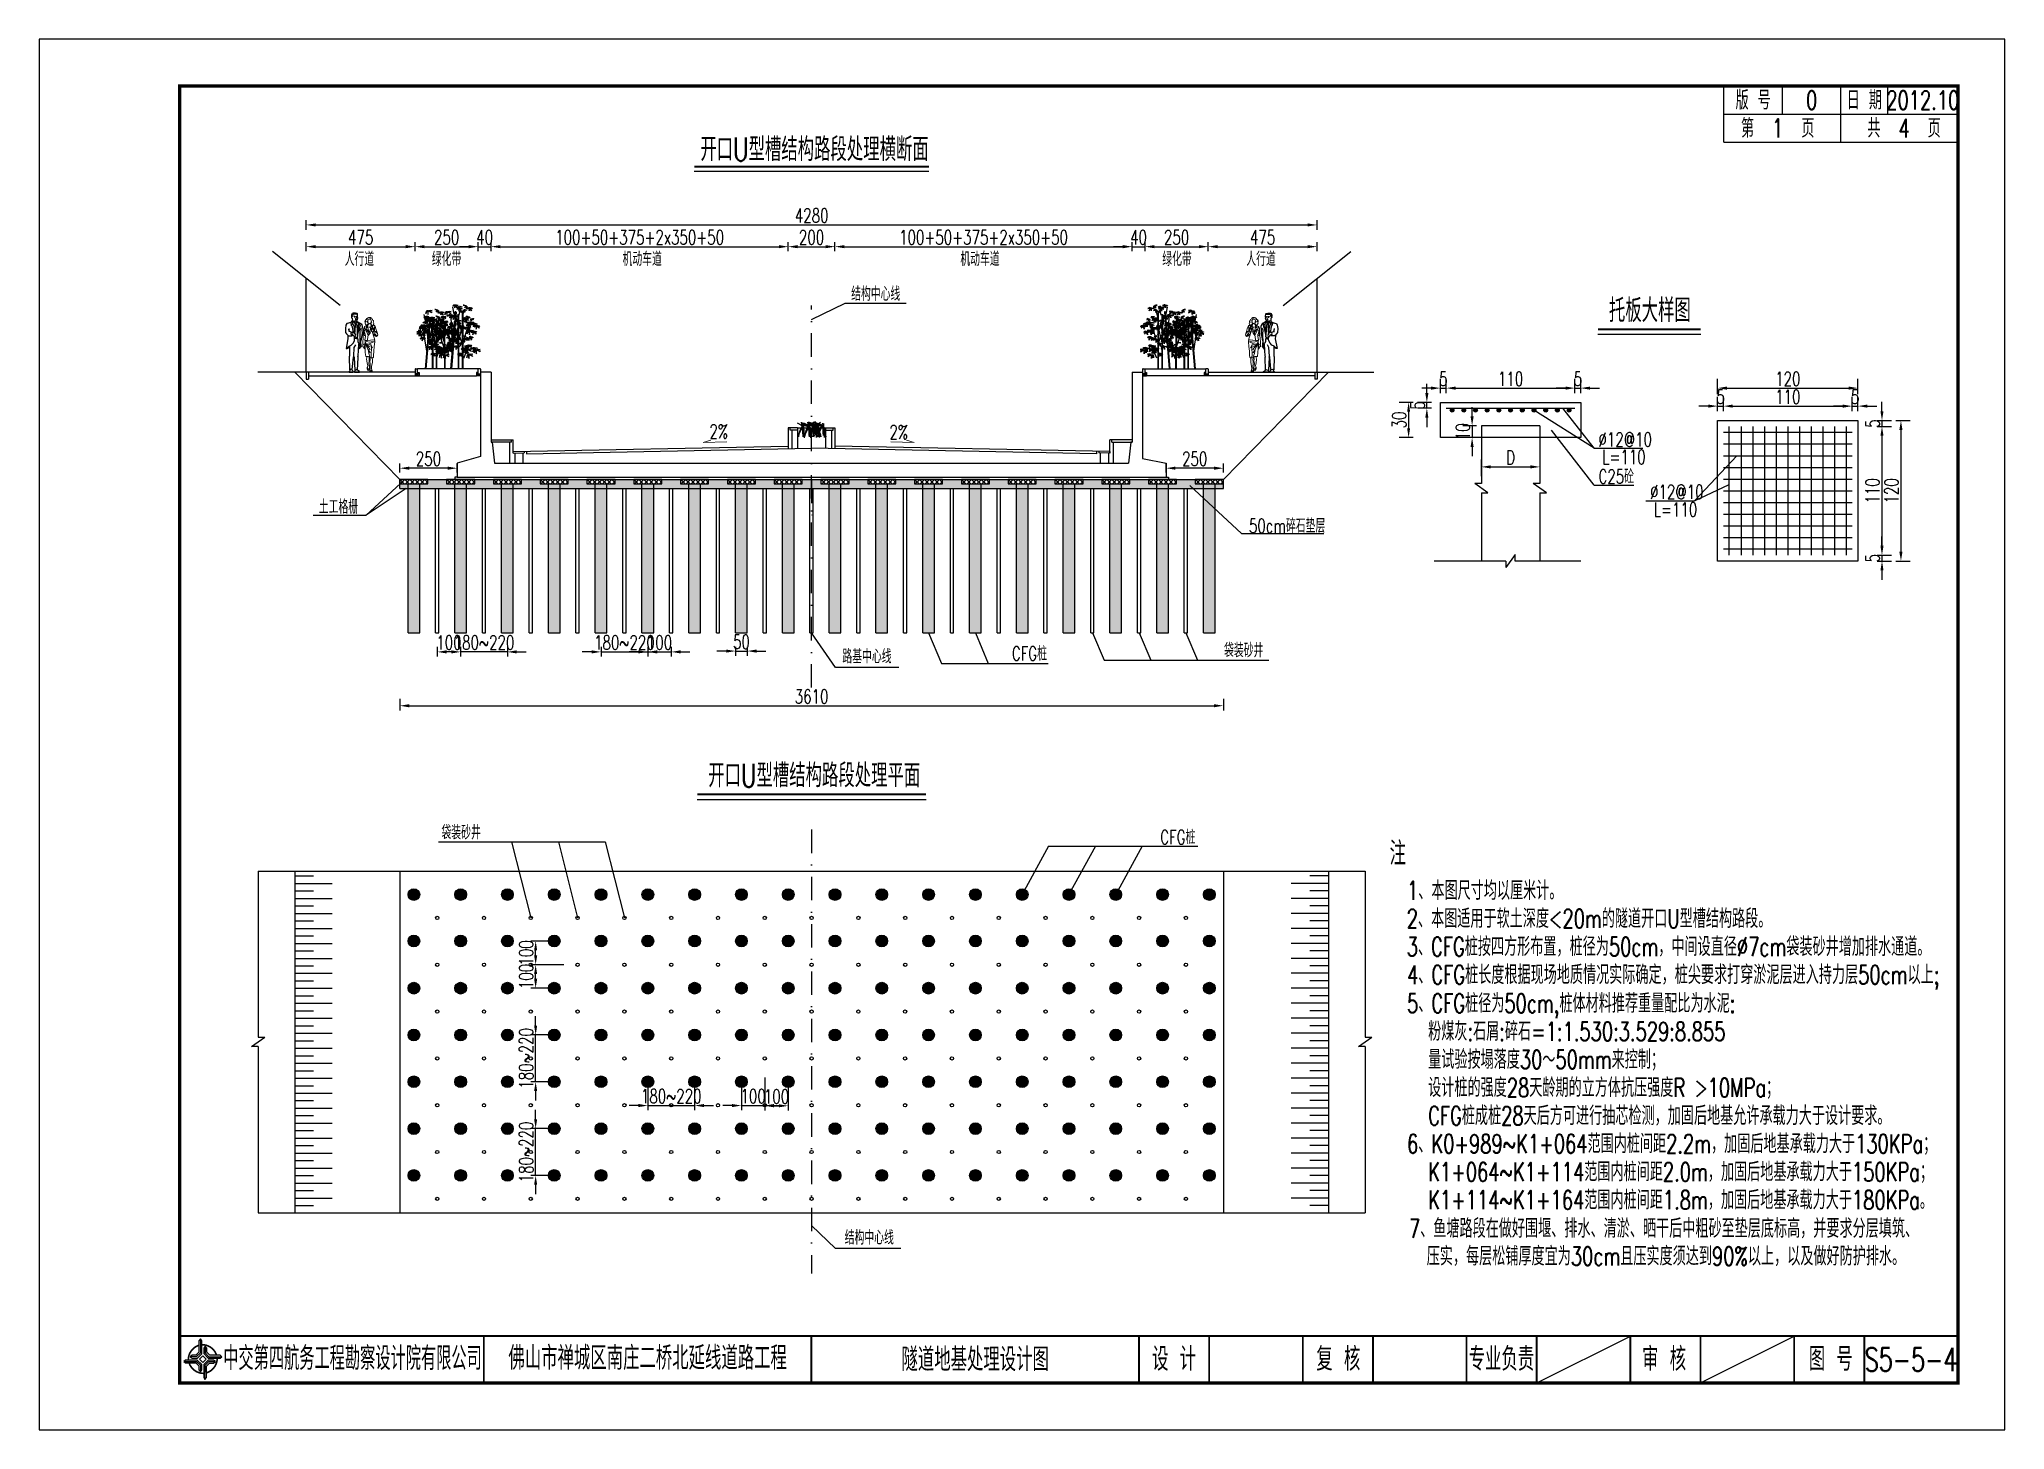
# Model space of a CAD drawing. Extents: x 216 to 1896, y 86 to 483.
# Drawn here: x 216 to 636, y 185.8 to 482.8 of the extents above; entities that cross this region are included whole.
import ezdxf
from ezdxf.enums import TextEntityAlignment as Align

# ---------------------------------------------------------------- set-up
doc = ezdxf.new("R2010")
doc.units = 0
doc.header["$LTSCALE"] = 5
doc.header["$MEASUREMENT"] = 0
doc.header["$PDMODE"] = 32
doc.header["$PDSIZE"] = 0.3
for name, pattern in [('DASHDOT', [1, 0.5, -0.25, 0, -0.25]), ('DASHED', [19.05, 12.7, -6.35]), ('HIDDEN', [0.375, 0.25, -0.125]), ('RICAD_LTYPE1', [0])]:
    doc.linetypes.add(name, pattern=pattern)
doc.layers.get('0').update_dxf_attribs({"linetype": 'CONTINUOUS'})
doc.layers.get('DEFPOINTS').update_dxf_attribs({"linetype": 'RICAD_LTYPE1'})
for name, color, linetype in [('2', 2, 'HIDDEN'), ('3', 3, 'CONTINUOUS'), ('LG', 1, 'CONTINUOUS'), ('PP-MAN', 7, 'CONTINUOUS'), ('YOLLOW', 2, 'CONTINUOUS'), ('图框', 7, 'CONTINUOUS'), ('尺寸标注', 4, 'CONTINUOUS'), ('文字', 7, 'CONTINUOUS'), ('次轮廓', 7, 'CONTINUOUS'), ('次轮廓线', 7, 'CONTINUOUS'), ('示坡线', 100, 'CONTINUOUS'), ('结构', 7, 'CONTINUOUS'), ('轮廓线', 1, 'CONTINUOUS'), ('页码', 3, 'CONTINUOUS')]:
    doc.layers.add(name, color=color, linetype=linetype)
doc.layers.add('标注', color=4, linetype='CONTINUOUS', lineweight=15)
doc.styles.get("Standard").update_dxf_attribs({"font": 'simplex1.shx', "width": 0.7, "bigfont": 'hztxt.shx'})
doc.styles.add('尺寸标注', font='simplex1.shx', dxfattribs={"width": 0.7, "bigfont": 'hztxt.shx'})
doc.dimstyles.new('比例1：200', dxfattribs={"dimtxt": 3, "dimasz": 2, "dimexe": 1, "dimexo": 1, "dimgap": 0.5, "dimtad": 1, "dimlfac": 20, "dimzin": 13, "dimdsep": 46, "dimtxsty": 'Standard', "dimcen": -0.09, "dimclrd": 256, "dimclre": 256, "dimclrt": 7, "dimaunit": 1, "dimadec": 0, "dimazin": 0, "dimtfac": 0.0005, "dimtix": 1, "dimtmove": 2, "dimatfit": 3, "dimfxl": 0, "dimtolj": 1, "dimtzin": 13, "dimarcsym": 0})
doc.dimstyles.new('比例1：40', dxfattribs={"dimscale": 0, "dimtxt": 3, "dimasz": 2, "dimexe": 2, "dimexo": 1, "dimgap": 0.5, "dimtad": 1, "dimdec": 0, "dimlfac": 4, "dimzin": 12, "dimdsep": 46, "dimtxsty": '尺寸标注', "dimcen": 0.5, "dimclrd": 256, "dimclre": 256, "dimclrt": 7, "dimadec": 0, "dimazin": 0, "dimtfac": 1, "dimtdec": 0, "dimtix": 1, "dimtmove": 2, "dimatfit": 3, "dimfxl": 0, "dimtolj": 1, "dimtzin": 0, "dimarcsym": 0})
pattern_1 = [(0, (-1713.57348, -200.19616), (0.15625, 0.3125), [0, -0.3125])]

msp = doc.modelspace()

# ---------------------------------------------------------------- texts
at = {"color": 7, "width": 0.7}
for s, p in [('开口U型槽结构路段处理横断面', (357.25811, 456.82974)), ('托板大样图', (551.41562, 422.42113)), ('开口U型槽结构路段处理平面', (358.94474, 323.08039)), ('注', (504.54344, 306.44884))]:
    msp.add_text(s, height=5, dxfattribs=at).set_placement(p)
at = {"width": 0.7}
for s, p in [('土工格栅', (275.72505, 382.97625)), ('50cm碎石垫层', (474.48694, 378.89746))]:
    msp.add_text(s, height=3, rotation=0.1010346, dxfattribs=at).set_placement(p, align=Align.MIDDLE_LEFT)
msp.add_text('CFG桩', height=3, dxfattribs=at).set_placement((455.542, 312.40842), align=Align.MIDDLE_LEFT)
at = {"layer": '图框'}
for s, height, width, p in [('版 号', 4, 0.7, (582.24162, 469.83595)), ('0', 4, 0.7, (594.74162, 469.83595)), ('日 期', 4, 0.7, (605.99162, 469.83595)), ('2012.10', 4, 0.7, (618.49162, 469.83595)), ('中交第四航务工程勘察设计院有限公司', 5, 0.65, (282.92246, 201.08439)), ('佛山市禅城区南庄二桥北延线道路工程', 5, 0.7, (345.99162, 201.15065)), ('设 计', 5, 0.7, (458.49238, 200.93054)), ('复 核', 5, 0.7, (493.5872, 200.93054)), ('专业负责', 5, 0.7, (528.43795, 200.93054)), ('审 核', 5, 0.7, (563.21175, 200.93054)), ('图 号', 5, 0.7, (598.83092, 200.93054))]:
    msp.add_text(s, height=height, dxfattribs=dict(at, width=width)).set_placement(p, align=Align.MIDDLE_CENTER)
at = {"layer": '尺寸标注', "color": 7, "linetype": 'Continuous', "width": 0.7}
for s, p in [('1、本图尺寸均以厘米计。', (508.27676, 299.01479)), ('2、本图适用于软土深度<20m的隧道开口U型槽结构路段。', (508.2097, 293.01479)), ('3、CFG桩按四方形布置，桩径为50cm，中间设直径%%C7cm袋装砂井增加排水通道。', (508.20569, 287.01479)), ('4、CFG桩长度根据现场地质情况实际确定，桩尖要求打穿淤泥层进入持力层50cm以上;', (508.27676, 281.01479)), ('5、CFG桩径为50cm,桩体材料推荐重量配比为水泥: ', (508.27676, 274.90621)), ('粉煤灰:石屑:碎石=1:1.530:3.529:8.855', (512.78848, 268.90621)), ('量试验按塌落度30～50mm来控制；', (512.78848, 262.90621)), ('设计桩的强度28天龄期的立方体抗压强度R >10MPa；', (512.78848, 256.90621)), ('CFG桩成桩28天后方可进行抽芯检测，加固后地基允许承载力大于设计要求。', (512.78848, 250.90621)), ('6、K0+989~K1+064范围内桩间距2.2m，加固后地基承载力大于130KPa；', (508.27676, 244.90621)), ('K1+064~K1+114范围内桩间距2.0m，加固后地基承载力大于150KPa；', (512.78848, 238.90621)), ('K1+114~K1+164范围内桩间距1.8m，加固后地基承载力大于180KPa。', (512.78848, 232.90621)), ('7、鱼塘路段在做好围堰、排水、清淤、晒干后中粗砂至垫层底标高，并要求分层填筑、', (508.69032, 226.81919)), ('压实，每层松铺厚度宜为30cm且压实度须达到90%%%以上，以及做好防护排水。', (512.48137, 220.90524))]:
    msp.add_text(s, height=4, dxfattribs=at).set_placement(p)
at = {"layer": '文字', "width": 0.7}
for s, p in [('人行道', (284.40254, 434.41065)), ('绿化带', (303.02393, 434.41065)), ('机动车道', (344.82884, 434.41065)), ('机动车道', (417.01364, 434.41065)), ('绿化带', (459.12757, 434.41065)), ('人行道', (477.08173, 434.41065)), ('结构中心线', (394.73665, 426.96913)), ('2%%%', (361.17085, 397.56524)), ('2%%%', (399.64653, 397.40468))]:
    msp.add_text(s, height=3, dxfattribs=at).set_placement(p, align=Align.CENTER)
for s, p in [('%%C12@10', (549.18494, 397.37626)), ('L=110', (549.99764, 393.61686)), ('C25砼', (549.18494, 389.46605)), ('%%C12@10', (560.21318, 386.17228)), ('L=110', (561.02588, 382.41289)), ('路基中心线', (387.6101, 351.01753)), ('CFG桩', (423.82183, 351.6154)), ('袋装砂井', (469.16641, 352.32958)), ('袋装砂井', (301.93131, 313.41461)), ('结构中心线', (388.10358, 226.8785))]:
    msp.add_text(s, height=3, dxfattribs=at).set_placement(p, align=Align.MIDDLE_LEFT)

# ---------------------------------------------------------------- blocks, each defined once
blk = doc.blocks.new('tree104')
at = {"color": 0}
for points in [[(-8694, 21167), (-8993, 21242), (-9218, 21137), (-9607, 20973), (-9083, 21048), (-8814, 21093), (-8694, 21167), (-9038, 20853), (-9173, 20390), (-9188, 20135), (-8904, 20734), (-8739, 21137), (-8425, 20554), (-8470, 20165), (-8574, 20584), (-8746, 21120), (-8320, 21122), (-8036, 21033), (-7751, 20778), (-8200, 20928), (-8604, 21093)], [(-6778, 20492), (-6960, 20523), (-7198, 20499), (-7428, 20412), (-7516, 20365), (-7650, 20246), (-7238, 20388), (-6976, 20452), (-6778, 20492)], [(-7487, 21778), (-7570, 21758), (-7633, 21611), (-7581, 21068), (-7518, 20839), (-7487, 21778), (-7267, 21538), (-6922, 21309), (-6766, 21246), (-7204, 21674), (-7487, 21778)], [(-6377, 22067), (-6578, 22102), (-6839, 22076), (-7092, 21980), (-7188, 21927), (-7337, 21796), (-6883, 21953), (-6595, 22023), (-6377, 22067)], [(-6137, 17921), (-6846, 20663)], [(-5057, 21606), (-5258, 21641), (-5520, 21615), (-5773, 21519), (-5869, 21466), (-6017, 21335), (-5563, 21492), (-5275, 21562), (-5057, 21606)], [(-5051, 21050), (-5350, 21125), (-5575, 21020), (-5964, 20856), (-5440, 20930), (-5171, 20975), (-5051, 21050), (-5395, 20736), (-5530, 20272), (-5545, 20018), (-5260, 20616), (-5096, 21020), (-4781, 20437), (-4826, 20048), (-4931, 20467), (-5103, 21003), (-4677, 21005), (-4392, 20916), (-4108, 20661), (-4557, 20811), (-4961, 20975)], [(-5049, 21318), (-4975, 21412), (-4682, 21444), (-4263, 21339), (-4200, 21287), (-5049, 21318)], [(-3650, 22161), (-3949, 22235), (-4174, 22131), (-4563, 21966), (-4039, 22041), (-3770, 22086), (-3650, 22161), (-3994, 21847), (-4129, 21383), (-4144, 21129), (-3859, 21727), (-3695, 22131), (-3381, 21547), (-3425, 21159), (-3530, 21577), (-3702, 22113), (-3276, 22116), (-2991, 22026), (-2707, 21772), (-3156, 21921), (-3560, 22086)], [(-3260, 18994), (-2729, 21373)], [(3486, 20569), (3285, 20604), (3023, 20578), (2770, 20482), (2674, 20429), (2526, 20298), (2980, 20455), (3268, 20525), (3486, 20569)], [(-11173, 14971), (-11457, 15031), (-11951, 14911), (-12191, 14717), (-11607, 14866), (-11173, 14971), (-10978, 14597), (-10844, 13774), (-11008, 14223), (-11203, 14522), (-11173, 14971), (-10904, 14956), (-10395, 14821), (-10170, 14582), (-10559, 14732), (-10963, 14747), (-11188, 14911), (-11517, 14687), (-11846, 14283), (-11936, 14029), (-11353, 14627), (-11188, 14911)], [(-10157, 15721), (-10517, 15810), (-10786, 15685), (-11253, 15487), (-10624, 15577), (-10301, 15631), (-10157, 15721), (-10570, 15344), (-10732, 14787), (-10750, 14482), (-10409, 15200), (-10211, 15685), (-9834, 14985), (-9888, 14518), (-10014, 15021), (-10220, 15664), (-9708, 15667), (-9367, 15559), (-9026, 15254), (-9565, 15433), (-10050, 15631)], [(-8977, 16232), (-9318, 16304), (-9911, 16161), (-10198, 15927), (-9498, 16107), (-8977, 16232), (-8744, 15784), (-8582, 14796), (-8779, 15335), (-9013, 15694), (-8977, 16232), (-8654, 16214), (-8043, 16053), (-7774, 15766), (-8241, 15945), (-8726, 15963), (-8995, 16161), (-9390, 15891), (-9785, 15407), (-9893, 15102), (-9192, 15820), (-8995, 16161)], [(-9301, 17211), (-9460, 17354), (-9698, 17402), (-9999, 17354), (-9563, 17298), (-9301, 17211), (-9507, 17219), (-9634, 17227), (-9841, 17084), (-9952, 16934), (-9610, 17116), (-9301, 17211), (-9277, 17267), (-9055, 17275), (-8880, 17005), (-8873, 16719), (-9015, 17068), (-9095, 17164), (-9301, 17211), (-9198, 17037), (-9206, 16735), (-9277, 16585), (-9285, 16926), (-9301, 17211)], [(-8341, 15417), (-8640, 15492), (-8864, 15387), (-9253, 15222), (-8730, 15297), (-8460, 15342), (-8341, 15417), (-8685, 15103), (-8819, 14639), (-8834, 14385), (-8550, 14983), (-8385, 15387), (-8071, 14803), (-8116, 14415), (-8221, 14833), (-8393, 15369), (-7966, 15372), (-7682, 15282), (-7398, 15028), (-7847, 15177), (-8251, 15342)], [(-7888, 14400), (-8147, 14454), (-8596, 14345), (-8813, 14169), (-8283, 14305), (-7888, 14400), (-7711, 14060), (-7589, 13312), (-7739, 13720), (-7916, 13992), (-7888, 14400), (-7643, 14386), (-7181, 14264), (-6977, 14046), (-7331, 14182), (-7698, 14196), (-7902, 14345), (-8201, 14142), (-8501, 13774), (-8582, 13543), (-8052, 14087), (-7902, 14345)], [(-8134, 17988), (-8277, 17988), (-8420, 17973), (-8523, 17877), (-8602, 17711), (-8587, 17695), (-8444, 17838), (-8341, 17877), (-8095, 17973), (-8134, 17988)], [(-7372, 17047), (-7554, 17079), (-7792, 17055), (-8023, 16967), (-8110, 16920), (-8245, 16801), (-7832, 16944), (-7570, 17007), (-7372, 17047)], [(-7990, 18032), (-8053, 18016), (-8101, 17905), (-8061, 17494), (-8014, 17320), (-7990, 18032), (-7824, 17850), (-7562, 17676), (-7444, 17628), (-7776, 17953), (-7990, 18032)], [(-7960, 18068), (-7904, 18139), (-7682, 18163), (-7365, 18084), (-7317, 18044), (-7960, 18068)], [(-7330, 17440), (-7502, 17440), (-7673, 17421), (-7797, 17307), (-7892, 17107), (-7873, 17088), (-7702, 17259), (-7578, 17307), (-7283, 17421), (-7330, 17440)], [(-6351, 9051), (-7723, 13684)], [(-7390, 16793), (-7473, 16773), (-7536, 16626), (-7484, 16083), (-7421, 15854), (-7390, 16793), (-7170, 16553), (-6826, 16324), (-6669, 16261), (-7108, 16689), (-7390, 16793)], [(-7157, 17492), (-7233, 17473), (-7290, 17340), (-7243, 16846), (-7186, 16638), (-7157, 17492), (-6958, 17274), (-6644, 17065), (-6502, 17008), (-6901, 17397), (-7157, 17492)], [(-6401, 13973), (-6583, 14004), (-6821, 13980), (-7051, 13893), (-7139, 13846), (-7273, 13727), (-6861, 13869), (-6599, 13933), (-6401, 13973)], [(-7121, 17535), (-7054, 17621), (-6788, 17649), (-6407, 17554), (-6350, 17507), (-7121, 17535)], [(-6592, 17304), (-6695, 17288), (-6822, 17201), (-6949, 17026), (-6997, 16812), (-6870, 17026), (-6687, 17185), (-6592, 17304), (-6449, 17327), (-6172, 17201), (-6013, 16947), (-5989, 16875), (-6243, 17113), (-6592, 17304), (-6600, 17153), (-6584, 17010), (-6497, 16709), (-6441, 16574), (-6497, 17026), (-6592, 17256), (-6330, 17082), (-6211, 16772), (-6187, 16638), (-6465, 17074), (-6592, 17256)], [(-6329, 14084), (-6448, 14210), (-6702, 14242), (-6885, 14226), (-6948, 14203), (-6615, 14147), (-6266, 14028), (-6337, 14091), (-6258, 14107), (-6004, 14115), (-5647, 13996), (-5591, 13846), (-5750, 13949), (-6083, 14036), (-6250, 14115), (-6020, 13917), (-5956, 13822), (-5917, 13576), (-5917, 13354), (-6004, 13616), (-6091, 13854), (-6226, 14107), (-6202, 13909), (-6202, 13528), (-6290, 13251), (-6337, 13544), (-6337, 13806), (-6224, 14093)], [(-6779, 20391), (-6855, 20372), (-6912, 20239), (-6865, 19745), (-6808, 19536), (-6779, 20391), (-6580, 20172), (-6266, 19963), (-6124, 19907), (-6523, 20296), (-6779, 20391)], [(-5956, 14853), (-6234, 14956), (-6456, 14845), (-6567, 14583), (-6385, 14774), (-6179, 14853), (-5956, 14853), (-6115, 14789), (-6226, 14718), (-6298, 14551), (-6353, 14282), (-6147, 14591), (-6036, 14821), (-5782, 14504), (-5790, 14298), (-5806, 13965), (-5901, 14345), (-5917, 14488), (-6036, 14821), (-5774, 14797), (-5464, 14718), (-5242, 14512), (-5520, 14631), (-5821, 14710), (-5964, 14821)], [(-6196, 20117), (-6196, 0)], [(-4993, 10116), (-6189, 15575)], [(-6162, 11840), (-5169, 15007)], [(-6013, 20117), (-6013, 0)], [(-5123, 19873), (-5312, 19873), (-5500, 19853), (-5637, 19727), (-5741, 19507), (-5720, 19486), (-5532, 19675), (-5396, 19727), (-5071, 19853), (-5123, 19873)], [(-4454, 16777), (-4795, 16849), (-5388, 16705), (-5675, 16472), (-4975, 16652), (-4454, 16777), (-4221, 16329), (-4059, 15341), (-4257, 15880), (-4490, 16239), (-4454, 16777), (-4131, 16759), (-3520, 16598), (-3251, 16311), (-3718, 16490), (-4203, 16508), (-4472, 16705), (-4867, 16436), (-5262, 15952), (-5370, 15646), (-4670, 16364), (-4472, 16705)], [(-5365, 15066), (-5456, 15043), (-5524, 14884), (-5467, 14291), (-5399, 14041), (-5365, 15066), (-5125, 14804), (-4749, 14553), (-4578, 14485), (-5057, 14952), (-5365, 15066)], [(-5391, 15214), (-5325, 15300), (-5058, 15328), (-4677, 15233), (-4620, 15185), (-5391, 15214)], [(-5034, 13957), (-5223, 14950)], [(-4993, 18658), (-5201, 19750)], [(-4854, 9346), (-3545, 14426)], [(-4785, 13651), (-3900, 18123)], [(-4710, 18968), (-4765, 0)], [(-3732, 18335), (-3933, 18370), (-4195, 18344), (-4448, 18248), (-4544, 18196), (-4692, 18065), (-4239, 18222), (-3951, 18292), (-3732, 18335)], [(-4527, 18968), (-4582, 0)], [(-2747, 8452), (-4464, 14228)], [(-3235, 18345), (-3520, 18405), (-4013, 18285), (-4253, 18090), (-3669, 18240), (-3235, 18345), (-3041, 17971), (-2906, 17148), (-3071, 17597), (-3265, 17896), (-3235, 18345), (-2966, 18330), (-2457, 18195), (-2233, 17956), (-2622, 18105), (-3026, 18120), (-3250, 18285), (-3579, 18061), (-3909, 17657), (-3998, 17402), (-3415, 18001), (-3250, 18285)], [(-3877, 19705), (-2234, 0)], [(-2996, 15154), (-3178, 15185), (-3416, 15162), (-3647, 15074), (-3734, 15027), (-3869, 14908), (-3456, 15051), (-3194, 15114), (-2996, 15154)], [(-2876, 13933), (-3058, 13964), (-3296, 13940), (-3526, 13853), (-3614, 13806), (-3749, 13687), (-3336, 13829), (-3074, 13893), (-2876, 13933)], [(-3636, 19725), (-1992, 0)], [(-3260, 17782), (-3623, 19966)], [(-2859, 13882), (-2962, 13867), (-3089, 13779), (-3216, 13605), (-3264, 13391), (-3137, 13605), (-2954, 13763), (-2859, 13882), (-2716, 13906), (-2438, 13779), (-2280, 13526), (-2256, 13454), (-2510, 13692), (-2859, 13882), (-2867, 13732), (-2851, 13589), (-2764, 13288), (-2708, 13153), (-2764, 13605), (-2859, 13835), (-2597, 13660), (-2478, 13351), (-2454, 13216), (-2732, 13652), (-2859, 13835)], [(-3023, 15212), (-3099, 15193), (-3156, 15060), (-3109, 14566), (-3052, 14357), (-3023, 15212), (-2824, 14993), (-2511, 14785), (-2368, 14728), (-2767, 15117), (-3023, 15212)], [(-1921, 18727), (-2250, 18809), (-2497, 18694), (-2925, 18513), (-2349, 18595), (-2053, 18644), (-1921, 18727), (-2300, 18381), (-2448, 17871), (-2464, 17591), (-2152, 18250), (-1970, 18694), (-1625, 18052), (-1674, 17624), (-1789, 18085), (-1978, 18674), (-1510, 18677), (-1197, 18579), (-884, 18299), (-1378, 18463), (-1822, 18644)], [(-2127, 15752), (-2301, 15909), (-2563, 15962), (-2895, 15909), (-2415, 15848), (-2127, 15752), (-2354, 15761), (-2493, 15770), (-2720, 15613), (-2843, 15447), (-2467, 15648), (-2127, 15752), (-2101, 15813), (-1856, 15822), (-1664, 15525), (-1656, 15211), (-1813, 15595), (-1900, 15700), (-2127, 15752), (-2013, 15560), (-2022, 15229), (-2101, 15063), (-2109, 15438), (-2127, 15752)], [(-2707, 15195), (-2640, 15281), (-2374, 15309), (-1993, 15214), (-1936, 15166), (-2707, 15195)], [(-2668, 8108), (-2184, 17863)], [(-1793, 14706), (-2160, 14842), (-2453, 14696), (-2600, 14350), (-2359, 14601), (-2087, 14706), (-1793, 14706), (-2003, 14622), (-2149, 14528), (-2244, 14308), (-2317, 13952), (-2045, 14361), (-1898, 14664), (-1563, 14246), (-1573, 13973), (-1594, 13534), (-1720, 14036), (-1741, 14225), (-1898, 14664), (-1552, 14633), (-1144, 14528), (-851, 14256), (-1217, 14413), (-1615, 14518), (-1804, 14664)], [(-826, 19627), (-1128, 19899), (-1580, 19989), (-2153, 19899), (-1324, 19793), (-826, 19627), (-1218, 19642), (-1459, 19657), (-1852, 19386), (-2063, 19100), (-1414, 19446), (-826, 19627), (-781, 19733), (-358, 19748), (-27, 19235), (-12, 18693), (-283, 19356), (-434, 19537), (-826, 19627), (-630, 19296), (-645, 18723), (-781, 18436), (-796, 19085), (-826, 19627)], [(33, 11178), (-1480, 14912)], [(-356, 13631), (-667, 13697), (-1205, 13566), (-1466, 13354), (-830, 13517), (-356, 13631), (-144, 13224), (3, 12326), (-177, 12816), (-389, 13142), (-356, 13631), (-63, 13615), (493, 13468), (737, 13207), (313, 13370), (-128, 13387), (-373, 13566), (-732, 13321), (-1091, 12881), (-1189, 12604), (-552, 13256), (-373, 13566)], [(-303, 16452), (-636, 16576), (-903, 16443), (-1036, 16129), (-817, 16357), (-570, 16452), (-303, 16452), (-493, 16376), (-627, 16291), (-712, 16091), (-779, 15767), (-532, 16138), (-398, 16414), (-94, 16034), (-103, 15786), (-122, 15387), (-236, 15843), (-255, 16015), (-398, 16414), (-84, 16386), (287, 16291), (554, 16043), (221, 16186), (-141, 16281), (-313, 16414)], [(-328, 15160), (-487, 15303), (-725, 15350), (-1027, 15303), (-590, 15247), (-328, 15160), (-535, 15168), (-662, 15176), (-868, 15033), (-979, 14882), (-638, 15065), (-328, 15160), (-305, 15216), (-82, 15223), (92, 14954), (100, 14668), (-43, 15017), (-122, 15112), (-328, 15160), (-225, 14986), (-233, 14684), (-305, 14534), (-313, 14875), (-328, 15160)], [(33, 12549), (-487, 16661)], [(517, 18138), (258, 18193), (-191, 18084), (-408, 17907), (122, 18043), (517, 18138), (694, 17798), (816, 17050), (666, 17458), (489, 17730), (517, 18138), (762, 18125), (1224, 18002), (1428, 17785), (1074, 17921), (707, 17934), (503, 18084), (204, 17880), (-96, 17513), (-177, 17282), (353, 17825), (503, 18084)], [(141, 15880), (0, 0)], [(341, 15878), (200, 0)], [(1035, 15072), (763, 15140), (559, 15045), (206, 14895), (682, 14963), (927, 15004), (1035, 15072), (723, 14787), (600, 14365), (586, 14134), (845, 14678), (995, 15045), (1280, 14515), (1239, 14161), (1144, 14542), (988, 15029), (1376, 15031), (1634, 14950), (1892, 14719), (1484, 14855), (1117, 15004)], [(1041, 17292), (768, 17360), (564, 17265), (211, 17115), (687, 17183), (932, 17224), (1041, 17292), (728, 17006), (605, 16585), (592, 16353), (850, 16897), (1000, 17265), (1285, 16734), (1245, 16381), (1149, 16761), (993, 17249), (1381, 17251), (1639, 17169), (1898, 16938), (1489, 17074), (1122, 17224)], [(1169, 19669), (869, 19744), (645, 19639), (256, 19475), (780, 19550), (1049, 19595), (1169, 19669), (824, 19355), (690, 18892), (675, 18637), (959, 19236), (1124, 19639), (1438, 19056), (1393, 18667), (1288, 19086), (1117, 19622), (1543, 19624), (1827, 19535), (2111, 19280), (1662, 19430), (1258, 19595)], [(269, 9288), (1262, 13731)], [(329, 16310), (513, 17509)], [(797, 16109), (654, 16109), (512, 16093), (408, 15998), (329, 15831), (345, 15815), (488, 15958), (591, 15998), (837, 16093), (797, 16109)], [(593, 14445), (517, 14426), (460, 14293), (507, 13800), (564, 13591), (593, 14445), (792, 14227), (1105, 14018), (1248, 13961), (849, 14350), (593, 14445)], [(1601, 14707), (1419, 14739), (1181, 14715), (951, 14628), (864, 14581), (729, 14462), (1141, 14604), (1403, 14668), (1601, 14707)], [(942, 16152), (878, 16136), (831, 16025), (871, 15614), (918, 15440), (942, 16152), (1108, 15970), (1369, 15796), (1488, 15748), (1155, 16073), (942, 16152)], [(972, 16188), (1027, 16259), (1250, 16283), (1567, 16204), (1615, 16164), (972, 16188)], [(1601, 15560), (1430, 15560), (1258, 15541), (1135, 15427), (1039, 15227), (1058, 15208), (1230, 15379), (1354, 15427), (1649, 15541), (1601, 15560)], [(2279, 16774), (2097, 16805), (1859, 16782), (1629, 16694), (1541, 16647), (1407, 16528), (1819, 16671), (2081, 16734), (2279, 16774)], [(2873, 9051), (1502, 13684)], [(1775, 15612), (1699, 15593), (1642, 15460), (1689, 14967), (1746, 14758), (1775, 15612), (1974, 15394), (2287, 15185), (2430, 15128), (2031, 15517), (1775, 15612)], [(1806, 14315), (1715, 14292), (1647, 14133), (1704, 13540), (1772, 13290), (1806, 14315), (2046, 14053), (2422, 13802), (2593, 13734), (2114, 14201), (1806, 14315)], [(2427, 15884), (2093, 16008), (1827, 15875), (1693, 15561), (1912, 15789), (2160, 15884), (2427, 15884), (2236, 15808), (2103, 15723), (2017, 15523), (1950, 15199), (2198, 15570), (2331, 15846), (2636, 15466), (2626, 15218), (2607, 14818), (2493, 15275), (2474, 15447), (2331, 15846), (2645, 15818), (3017, 15723), (3283, 15475), (2950, 15618), (2588, 15713), (2417, 15846)], [(1811, 15655), (1877, 15741), (2144, 15770), (2525, 15674), (2582, 15627), (1811, 15655)], [(2339, 15424), (2236, 15408), (2109, 15321), (1982, 15146), (1935, 14932), (2062, 15146), (2244, 15305), (2339, 15424), (2482, 15448), (2760, 15321), (2919, 15067), (2942, 14996), (2689, 15234), (2339, 15424), (2332, 15273), (2347, 15130), (2435, 14829), (2490, 14694), (2435, 15146), (2339, 15376), (2601, 15202), (2720, 14892), (2744, 14758), (2466, 15194), (2339, 15376)], [(2823, 13973), (2641, 14004), (2403, 13980), (2173, 13893), (2086, 13846), (1951, 13727), (2363, 13869), (2625, 13933), (2823, 13973)], [(2138, 17990), (2062, 17971), (2005, 17838), (2053, 17344), (2110, 17135), (2138, 17990), (2338, 17771), (2651, 17563), (2794, 17506), (2395, 17895), (2138, 17990)], [(2278, 16673), (2202, 16654), (2145, 16521), (2192, 16027), (2249, 15818), (2278, 16673), (2477, 16454), (2791, 16246), (2933, 16189), (2534, 16578), (2278, 16673)], [(2920, 14203), (2211, 16945)], [(2376, 20280), (2293, 20260), (2230, 20113), (2282, 19570), (2345, 19341), (2376, 20280), (2596, 20040), (2940, 19811), (3097, 19748), (2658, 20176), (2376, 20280)], [(3147, 18252), (2965, 18284), (2727, 18260), (2497, 18173), (2409, 18125), (2274, 18006), (2687, 18149), (2949, 18212), (3147, 18252)], [(2895, 14084), (2776, 14210), (2522, 14242), (2339, 14226), (2276, 14203), (2609, 14147), (2958, 14028), (2887, 14091), (2966, 14107), (3220, 14115), (3577, 13996), (3633, 13846), (3474, 13949), (3141, 14036), (2974, 14115), (3204, 13917), (3268, 13822), (3307, 13576), (3307, 13354), (3220, 13616), (3133, 13854), (2998, 14107), (3022, 13909), (3022, 13528), (2935, 13251), (2887, 13544), (2887, 13806), (3000, 14093)], [(3472, 13894), (3213, 13948), (2764, 13839), (2547, 13662), (3077, 13798), (3472, 13894), (3649, 13554), (3771, 12806), (3622, 13214), (3445, 13486), (3472, 13894), (3717, 13880), (4179, 13758), (4383, 13540), (4030, 13676), (3662, 13690), (3458, 13839), (3159, 13635), (2860, 13268), (2778, 13037), (3309, 13581), (3458, 13839)], [(3268, 14853), (2990, 14956), (2768, 14845), (2657, 14583), (2839, 14774), (3046, 14853), (3268, 14853), (3109, 14789), (2998, 14718), (2927, 14551), (2871, 14282), (3077, 14591), (3188, 14821), (3442, 14504), (3434, 14298), (3419, 13965), (3323, 14345), (3307, 14488), (3188, 14821), (3450, 14797), (3760, 14718), (3982, 14512), (3704, 14631), (3403, 14710), (3260, 14821)], [(3601, 15122), (3442, 15265), (3204, 15313), (2903, 15265), (3339, 15210), (3601, 15122), (3395, 15130), (3268, 15138), (3062, 14996), (2950, 14845), (3292, 15027), (3601, 15122), (3625, 15178), (3847, 15186), (4022, 14916), (4030, 14631), (3887, 14980), (3807, 15075), (3601, 15122), (3704, 14948), (3696, 14647), (3625, 14496), (3617, 14837), (3601, 15122)], [(2928, 17412), (2928, 0)], [(3062, 11840), (4055, 15007)], [(3094, 17412), (3094, 0)], [(4292, 9666), (3204, 14629)], [(4129, 17250), (3947, 17281), (3709, 17257), (3479, 17170), (3392, 17123), (3257, 17004), (3669, 17146), (3931, 17210), (4129, 17250)], [(4135, 16744), (3863, 16812), (3659, 16717), (3305, 16568), (3781, 16636), (4026, 16676), (4135, 16744), (3822, 16459), (3700, 16037), (3686, 15806), (3945, 16350), (4094, 16717), (4380, 16187), (4339, 15833), (4244, 16214), (4088, 16701), (4475, 16703), (4734, 16622), (4992, 16391), (4584, 16527), (4217, 16676)], [(4483, 17857), (4184, 17931), (3960, 17827), (3570, 17662), (4094, 17737), (4364, 17782), (4483, 17857), (4139, 17542), (4004, 17079), (3989, 16824), (4274, 17423), (4438, 17827), (4753, 17243), (4708, 16854), (4603, 17273), (4431, 17809), (4857, 17812), (5142, 17722), (5426, 17468), (4977, 17617), (4573, 17782)], [(4781, 15722), (4471, 15787), (3932, 15657), (3671, 15444), (4308, 15608), (4781, 15722), (4993, 15314), (5140, 14416), (4961, 14906), (4748, 15232), (4781, 15722), (5075, 15706), (5630, 15559), (5875, 15298), (5450, 15461), (5010, 15477), (4765, 15657), (4406, 15412), (4046, 14971), (3949, 14694), (4585, 15347), (4765, 15657)], [(4292, 16330), (4102, 17323)], [(4137, 16988), (4204, 17074), (4470, 17102), (4851, 17007), (4908, 16959), (4137, 16988)], [(5757, 9535), (4196, 14786)], [(4279, 16367), (4232, 0)], [(4445, 16367), (4398, 0)], [(5798, 19990), (5496, 20261), (5043, 20352), (4470, 20261), (5300, 20156), (5798, 19990), (5405, 20005), (5164, 20020), (4772, 19749), (4561, 19462), (5209, 19809), (5798, 19990), (5843, 20095), (6265, 20110), (6597, 19598), (6612, 19055), (6340, 19718), (6190, 19899), (5798, 19990), (5994, 19658), (5978, 19085), (5843, 18799), (5828, 19447), (5798, 19990)], [(4481, 12880), (5285, 16945)], [(5409, 17754), (5137, 17822), (4933, 17727), (4579, 17577), (5055, 17645), (5300, 17686), (5409, 17754), (5096, 17468), (4973, 17047), (4960, 16816), (5218, 17360), (5368, 17727), (5654, 17196), (5613, 16843), (5517, 17224), (5361, 17711), (5749, 17713), (6007, 17631), (6266, 17400), (5858, 17536), (5490, 17686)], [(5261, 16866), (5089, 16866), (4918, 16847), (4794, 16732), (4699, 16533), (4718, 16514), (4889, 16685), (5013, 16732), (5308, 16847), (5261, 16866)], [(5156, 17328), (6601, 0)], [(5695, 14887), (5538, 14887), (5381, 14870), (5268, 14765), (5180, 14582), (5198, 14564), (5355, 14721), (5468, 14765), (5739, 14870), (5695, 14887)], [(6228, 15154), (6046, 15185), (5808, 15162), (5578, 15074), (5490, 15027), (5355, 14908), (5768, 15051), (6030, 15114), (6228, 15154)], [(5375, 17346), (6821, 0)], [(6380, 18164), (6013, 18300), (5720, 18154), (5573, 17808), (5814, 18060), (6086, 18164), (6380, 18164), (6170, 18081), (6024, 17986), (5929, 17767), (5856, 17411), (6128, 17819), (6275, 18123), (6610, 17704), (6600, 17432), (6579, 16992), (6453, 17494), (6432, 17683), (6275, 18123), (6621, 18091), (7029, 17986), (7322, 17714), (6956, 17871), (6558, 17976), (6369, 18123)], [(6352, 16743), (6177, 16900), (5915, 16952), (5584, 16900), (6064, 16839), (6352, 16743), (6125, 16752), (5985, 16760), (5758, 16603), (5636, 16437), (6011, 16638), (6352, 16743), (6378, 16804), (6622, 16813), (6814, 16516), (6823, 16202), (6666, 16586), (6579, 16690), (6352, 16743), (6465, 16551), (6456, 16219), (6378, 16054), (6369, 16429), (6352, 16743)], [(5854, 14935), (5785, 14917), (5732, 14795), (5776, 14343), (5828, 14151), (5854, 14935), (6037, 14734), (6324, 14543), (6455, 14491), (6089, 14848), (5854, 14935)], [(6191, 15301), (5791, 17197)], [(6832, 13873), (6632, 13908), (6370, 13882), (6117, 13786), (6021, 13734), (5872, 13603), (6326, 13760), (6614, 13829), (6832, 13873)], [(5887, 14974), (5948, 15053), (6193, 15079), (6542, 14992), (6594, 14948), (5887, 14974)], [(5947, 10213), (6301, 17363)], [(7073, 15030), (6872, 15065), (6610, 15039), (6357, 14943), (6261, 14890), (6113, 14760), (6567, 14917), (6855, 14986), (7073, 15030)], [(7091, 14975), (6978, 14957), (6838, 14862), (6698, 14670), (6646, 14434), (6786, 14670), (6986, 14844), (7091, 14975), (7248, 15001), (7554, 14862), (7728, 14582), (7754, 14504), (7475, 14766), (7091, 14975), (7082, 14809), (7100, 14652), (7196, 14321), (7257, 14172), (7196, 14670), (7091, 14923), (7379, 14731), (7510, 14390), (7536, 14242), (7231, 14722), (7091, 14923)], [(7545, 14279), (7179, 14415), (6886, 14268), (6739, 13923), (6980, 14174), (7252, 14279), (7545, 14279), (7336, 14195), (7189, 14101), (7095, 13881), (7022, 13525), (7294, 13933), (7441, 14237), (7776, 13818), (7765, 13546), (7744, 13106), (7619, 13609), (7598, 13797), (7441, 14237), (7786, 14205), (8195, 14101), (8488, 13828), (8121, 13986), (7723, 14090), (7535, 14237)], [(6910, 16437), (6827, 16416), (6764, 16270), (6816, 15727), (6879, 15497), (6910, 16437), (7130, 16197), (7475, 15967), (7631, 15905), (7192, 16333), (6910, 16437)], [(6789, 16636), (7272, 18799)], [(7136, 10927), (8793, 14057)], [(7972, 15040), (7798, 15197), (7536, 15249), (7204, 15197), (7684, 15136), (7972, 15040), (7745, 15049), (7606, 15057), (7379, 14900), (7256, 14734), (7632, 14935), (7972, 15040), (7998, 15101), (8243, 15110), (8435, 14813), (8443, 14499), (8286, 14883), (8199, 14987), (7972, 15040), (8086, 14848), (8077, 14516), (7998, 14351), (7990, 14726), (7972, 15040)], [(7258, 14526), (7332, 14620), (7625, 14652), (8044, 14547), (8107, 14495), (7258, 14526)], [(8940, 14438), (8739, 14473), (8477, 14447), (8224, 14351), (8128, 14298), (7980, 14167), (8434, 14324), (8722, 14394), (8940, 14438)], [(-10105, 7280), (-10447, 7352), (-11039, 7208), (-11327, 6975), (-10626, 7154), (-10105, 7280), (-9872, 6831), (-9710, 5844), (-9908, 6382), (-10141, 6741), (-10105, 7280), (-9782, 7262), (-9172, 7100), (-8902, 6813), (-9369, 6993), (-9854, 7011), (-10123, 7208), (-10518, 6939), (-10913, 6454), (-11021, 6149), (-10321, 6867), (-10123, 7208)], [(-10035, 12983), (-10319, 13042), (-10813, 12923), (-11052, 12728), (-10469, 12878), (-10035, 12983), (-9840, 12609), (-9705, 11786), (-9870, 12235), (-10065, 12534), (-10035, 12983), (-9765, 12968), (-9256, 12833), (-9032, 12594), (-9421, 12743), (-9825, 12758), (-10050, 12923), (-10379, 12698), (-10708, 12295), (-10798, 12040), (-10214, 12639), (-10050, 12923)], [(-8562, 13010), (-8864, 13281), (-9316, 13372), (-9890, 13281), (-9060, 13176), (-8562, 13010), (-8955, 13025), (-9196, 13040), (-9588, 12769), (-9799, 12482), (-9151, 12829), (-8562, 13010), (-8517, 13116), (-8095, 13131), (-7763, 12618), (-7748, 12075), (-8019, 12739), (-8170, 12920), (-8562, 13010), (-8366, 12678), (-8381, 12106), (-8517, 11819), (-8532, 12467), (-8562, 13010)], [(-9280, 11028), (-9423, 11028), (-9566, 11012), (-9669, 10917), (-9748, 10750), (-9732, 10734), (-9589, 10877), (-9486, 10917), (-9240, 11012), (-9280, 11028)], [(-8439, 8172), (-8697, 8227), (-9146, 8118), (-9364, 7941), (-8833, 8077), (-8439, 8172), (-8262, 7832), (-8139, 7085), (-8289, 7492), (-8466, 7764), (-8439, 8172), (-8194, 8159), (-7731, 8036), (-7527, 7819), (-7881, 7955), (-8248, 7968), (-8452, 8118), (-8752, 7914), (-9051, 7547), (-9132, 7316), (-8602, 7860), (-8452, 8118)], [(-7977, 6501), (-8279, 6772), (-8731, 6862), (-9304, 6772), (-8475, 6666), (-7977, 6501), (-8369, 6516), (-8611, 6531), (-9003, 6259), (-9214, 5973), (-8565, 6320), (-7977, 6501), (-7932, 6606), (-7510, 6621), (-7178, 6109), (-7163, 5566), (-7434, 6229), (-7585, 6410), (-7977, 6501), (-7781, 6169), (-7796, 5596), (-7932, 5310), (-7947, 5958), (-7977, 6501)], [(-9094, 10915), (-9186, 10893), (-9254, 10733), (-9197, 10141), (-9129, 9890), (-9094, 10915), (-8855, 10653), (-8479, 10403), (-8308, 10334), (-8787, 10801), (-9094, 10915)], [(-9105, 11107), (-9050, 11178), (-8828, 11202), (-8510, 11123), (-8463, 11083), (-9105, 11107)], [(-7897, 10709), (-8169, 10777), (-8373, 10682), (-8727, 10532), (-8251, 10600), (-8006, 10641), (-7897, 10709), (-8210, 10423), (-8332, 10002), (-8346, 9771), (-8088, 10315), (-7938, 10682), (-7652, 10151), (-7693, 9798), (-7788, 10179), (-7944, 10666), (-7557, 10668), (-7299, 10587), (-7040, 10355), (-7448, 10491), (-7815, 10641)], [(-7951, 13281), (-8109, 13423), (-8347, 13471), (-8649, 13423), (-8213, 13368), (-7951, 13281), (-8157, 13289), (-8284, 13297), (-8490, 13154), (-8601, 13003), (-8260, 13186), (-7951, 13281), (-7927, 13336), (-7705, 13344), (-7530, 13075), (-7522, 12789), (-7665, 13138), (-7744, 13233), (-7951, 13281), (-7848, 13106), (-7855, 12805), (-7927, 12654), (-7935, 12995), (-7951, 13281)], [(-6531, 3631), (-8195, 7738)], [(-7610, 7495), (-7782, 7495), (-7953, 7476), (-8077, 7362), (-8172, 7162), (-8153, 7143), (-7981, 7314), (-7858, 7362), (-7563, 7476), (-7610, 7495)], [(-7747, 7785), (-7831, 7764), (-7894, 7617), (-7841, 7074), (-7779, 6845), (-7747, 7785), (-7528, 7544), (-7183, 7315), (-7026, 7252), (-7465, 7680), (-7747, 7785)], [(-7708, 7832), (-7634, 7926), (-7341, 7958), (-6922, 7853), (-6859, 7801), (-7708, 7832)], [(-6659, 7142), (-6944, 7202), (-7437, 7082), (-7677, 6888), (-7093, 7038), (-6659, 7142), (-6465, 6768), (-6330, 5946), (-6495, 6394), (-6689, 6694), (-6659, 7142), (-6390, 7127), (-5881, 6993), (-5657, 6753), (-6046, 6903), (-6450, 6918), (-6674, 7082), (-7003, 6858), (-7333, 6454), (-7422, 6200), (-6839, 6798), (-6674, 7082)], [(-6583, 10292), (-6765, 10323), (-7003, 10300), (-7233, 10212), (-7320, 10165), (-7455, 10046), (-7043, 10189), (-6781, 10252), (-6583, 10292)], [(-6526, 11345), (-6709, 11377), (-6947, 11353), (-7177, 11266), (-7264, 11219), (-7399, 11100), (-6986, 11242), (-6725, 11306), (-6526, 11345)], [(-6696, 10134), (-6787, 10111), (-6855, 9952), (-6798, 9360), (-6730, 9109), (-6696, 10134), (-6456, 9872), (-6080, 9622), (-5909, 9553), (-6388, 10020), (-6696, 10134)], [(-5510, 8954), (-5877, 9090), (-6170, 8944), (-6317, 8598), (-6076, 8850), (-5804, 8954), (-5510, 8954), (-5720, 8870), (-5866, 8776), (-5961, 8556), (-6034, 8201), (-5762, 8609), (-5615, 8912), (-5280, 8494), (-5290, 8221), (-5311, 7782), (-5437, 8284), (-5458, 8473), (-5615, 8912), (-5269, 8881), (-4861, 8776), (-4568, 8504), (-4934, 8661), (-5332, 8766), (-5521, 8912)], [(-6052, 8536), (-4949, 11819)], [(-4134, 7918), (-4493, 8008), (-4763, 7882), (-5230, 7684), (-4601, 7774), (-4278, 7828), (-4134, 7918), (-4547, 7541), (-4709, 6984), (-4727, 6679), (-4386, 7397), (-4188, 7882), (-3811, 7182), (-3865, 6715), (-3991, 7218), (-4197, 7861), (-3685, 7864), (-3344, 7756), (-3003, 7451), (-3542, 7631), (-4027, 7828)], [(-4572, 10384), (-4729, 10384), (-4886, 10366), (-5000, 10262), (-5087, 10079), (-5070, 10061), (-4913, 10218), (-4799, 10262), (-4529, 10366), (-4572, 10384)], [(-4099, 12657), (-4466, 12793), (-4759, 12647), (-4906, 12301), (-4665, 12552), (-4392, 12657), (-4099, 12657), (-4309, 12573), (-4455, 12479), (-4550, 12259), (-4623, 11903), (-4351, 12312), (-4204, 12615), (-3869, 12197), (-3879, 11924), (-3900, 11485), (-4026, 11987), (-4047, 12176), (-4204, 12615), (-3858, 12584), (-3450, 12479), (-3157, 12207), (-3523, 12364), (-3921, 12469), (-4110, 12615)], [(-4829, 6807), (-4264, 9834)], [(-4141, 9839), (-4329, 9839), (-4518, 9818), (-4654, 9693), (-4759, 9473), (-4738, 9452), (-4549, 9640), (-4413, 9693), (-4088, 9818), (-4141, 9839)], [(-4413, 10431), (-4483, 10414), (-4535, 10292), (-4492, 9840), (-4439, 9648), (-4413, 10431), (-4230, 10231), (-3943, 10040), (-3813, 9988), (-4178, 10344), (-4413, 10431)], [(-4380, 10471), (-4319, 10550), (-4075, 10576), (-3726, 10489), (-3673, 10445), (-4380, 10471)], [(-4264, 9834), (-3186, 11681)], [(-3881, 9781), (-3982, 9756), (-4057, 9581), (-3994, 8929), (-3919, 8653), (-3881, 9781), (-3618, 9493), (-3204, 9217), (-3016, 9142), (-3543, 9656), (-3881, 9781)], [(-3449, 13026), (-3606, 13026), (-3763, 13009), (-3876, 12904), (-3964, 12721), (-3946, 12704), (-3789, 12861), (-3676, 12904), (-3405, 13009), (-3449, 13026)], [(-3910, 9944), (-3837, 10038), (-3544, 10070), (-3125, 9965), (-3062, 9913), (-3910, 9944)], [(-3768, 12909), (-3701, 12994), (-3434, 13023), (-3054, 12928), (-2996, 12880), (-3768, 12909)], [(-2499, 13438), (-2783, 13497), (-3277, 13378), (-3516, 13183), (-2932, 13333), (-2499, 13438), (-2304, 13064), (-2169, 12241), (-2334, 12690), (-2528, 12989), (-2499, 13438), (-2229, 13423), (-1720, 13288), (-1496, 13049), (-1885, 13198), (-2289, 13213), (-2513, 13378), (-2843, 13153), (-3172, 12749), (-3262, 12495), (-2678, 13094), (-2513, 13378)], [(-2828, 12157), (-2959, 12296), (-3238, 12331), (-3439, 12314), (-3509, 12287), (-3142, 12226), (-2758, 12095), (-2837, 12165), (-2749, 12183), (-2470, 12191), (-2077, 12061), (-2016, 11895), (-2191, 12008), (-2557, 12104), (-2741, 12191), (-2487, 11973), (-2418, 11869), (-2374, 11598), (-2374, 11354), (-2470, 11642), (-2566, 11904), (-2714, 12183), (-2688, 11965), (-2688, 11546), (-2784, 11241), (-2837, 11563), (-2837, 11851), (-2712, 12167)], [(-3384, 12355), (-3448, 12339), (-3495, 12229), (-3456, 11817), (-3408, 11643), (-3384, 12355), (-3218, 12173), (-2957, 11999), (-2838, 11952), (-3171, 12276), (-3384, 12355)], [(-3354, 12391), (-3299, 12463), (-3077, 12486), (-2759, 12407), (-2712, 12367), (-3354, 12391)], [(-2522, 8020), (-2664, 8020), (-2807, 8004), (-2910, 7909), (-2990, 7742), (-2974, 7726), (-2831, 7869), (-2728, 7909), (-2482, 8004), (-2522, 8020)], [(-2505, 12751), (-2618, 12733), (-2758, 12637), (-2897, 12446), (-2950, 12210), (-2810, 12446), (-2609, 12620), (-2505, 12751), (-2348, 12777), (-2042, 12637), (-1868, 12358), (-1841, 12280), (-2121, 12541), (-2505, 12751), (-2513, 12585), (-2496, 12428), (-2400, 12097), (-2339, 11948), (-2400, 12446), (-2505, 12699), (-2217, 12507), (-2086, 12166), (-2060, 12018), (-2365, 12498), (-2505, 12699)], [(-2336, 7908), (-2427, 7885), (-2496, 7725), (-2439, 7133), (-2370, 6882), (-2336, 7908), (-2097, 7646), (-1721, 7395), (-1550, 7327), (-2028, 7794), (-2336, 7908)], [(-1658, 8866), (-1930, 8934), (-2134, 8838), (-2488, 8689), (-2012, 8757), (-1767, 8798), (-1658, 8866), (-1971, 8580), (-2094, 8159), (-2107, 7927), (-1849, 8471), (-1699, 8838), (-1413, 8308), (-1454, 7955), (-1549, 8335), (-1706, 8822), (-1318, 8825), (-1060, 8743), (-801, 8512), (-1209, 8648), (-1577, 8798)], [(-1430, 13166), (-1756, 13248), (-2001, 13134), (-2425, 12954), (-1854, 13036), (-1560, 13085), (-1430, 13166), (-1805, 12824), (-1952, 12318), (-1968, 12040), (-1658, 12693), (-1478, 13134), (-1136, 12497), (-1185, 12073), (-1299, 12530), (-1486, 13114), (-1021, 13117), (-711, 13019), (-401, 12742), (-891, 12905), (-1332, 13085)], [(-2347, 8099), (-2292, 8171), (-2069, 8194), (-1752, 8115), (-1704, 8075), (-2347, 8099)], [(-2157, 10218), (-2248, 10196), (-2316, 10036), (-2259, 9444), (-2191, 9193), (-2157, 10218), (-1917, 9956), (-1541, 9706), (-1370, 9637), (-1849, 10104), (-2157, 10218)], [(-2284, 6074), (-1339, 12596)], [(-2183, 10366), (-2116, 10452), (-1850, 10481), (-1469, 10385), (-1412, 10338), (-2183, 10366)], [(-1826, 9109), (-2015, 10102)], [(-1139, 7701), (-1411, 7769), (-1615, 7674), (-1969, 7524), (-1493, 7592), (-1248, 7633), (-1139, 7701), (-1452, 7416), (-1574, 6994), (-1588, 6763), (-1329, 7307), (-1180, 7674), (-894, 7144), (-935, 6790), (-1030, 7171), (-1186, 7658), (-799, 7660), (-540, 7579), (-282, 7348), (-690, 7484), (-1057, 7633)], [(-973, 9146), (-1155, 9178), (-1393, 9154), (-1624, 9067), (-1711, 9019), (-1846, 8900), (-1433, 9043), (-1171, 9106), (-973, 9146)], [(-853, 12331), (-1035, 12363), (-1273, 12339), (-1503, 12252), (-1591, 12204), (-1726, 12085), (-1313, 12228), (-1051, 12291), (-853, 12331)], [(-1703, 10063), (-700, 13048)], [(-356, 7088), (-667, 7153), (-1205, 7023), (-1466, 6810), (-830, 6974), (-356, 7088), (-144, 6680), (3, 5782), (-177, 6272), (-389, 6598), (-356, 7088), (-63, 7071), (493, 6925), (737, 6664), (313, 6827), (-128, 6843), (-373, 7023), (-732, 6778), (-1091, 6337), (-1189, 6060), (-552, 6712), (-373, 7023)], [(-925, 13473), (-1068, 13473), (-1211, 13457), (-1314, 13362), (-1393, 13195), (-1378, 13180), (-1235, 13322), (-1132, 13362), (-886, 13457), (-925, 13473)], [(145, 5267), (-1368, 9001)], [(-1221, 11128), (-1297, 11109), (-1354, 10976), (-1306, 10483), (-1249, 10274), (-1221, 11128), (-1021, 10910), (-708, 10701), (-566, 10644), (-964, 11033), (-1221, 11128)], [(-927, 8062), (-1116, 9054)], [(-820, 12269), (-896, 12250), (-953, 12117), (-906, 11624), (-849, 11415), (-820, 12269), (-621, 12051), (-307, 11842), (-165, 11785), (-564, 12174), (-820, 12269)], [(-781, 13516), (-844, 13500), (-892, 13390), (-852, 12978), (-804, 12804), (-781, 13516), (-615, 13334), (-353, 13160), (-235, 13113), (-567, 13437), (-781, 13516)], [(108, 12551), (-74, 12583), (-312, 12559), (-542, 12472), (-629, 12424), (-764, 12305), (-352, 12448), (-90, 12512), (108, 12551)], [(-751, 13552), (-695, 13624), (-473, 13647), (-156, 13568), (-108, 13528), (-751, 13552)], [(232, 8338), (50, 8369), (-189, 8346), (-419, 8258), (-506, 8211), (-641, 8092), (-228, 8235), (34, 8298), (232, 8338)], [(222, 12890), (-50, 12958), (-254, 12863), (-608, 12713), (-132, 12781), (113, 12822), (222, 12890), (-91, 12604), (-213, 12183), (-227, 11952), (32, 12496), (181, 12863), (467, 12332), (426, 11979), (331, 12360), (175, 12847), (562, 12849), (821, 12768), (1079, 12536), (671, 12672), (304, 12822)], [(867, 7211), (595, 7279), (391, 7184), (37, 7034), (514, 7102), (759, 7143), (867, 7211), (554, 6926), (432, 6504), (418, 6273), (677, 6817), (827, 7184), (1112, 6654), (1071, 6300), (976, 6681), (820, 7168), (1207, 7170), (1466, 7089), (1724, 6858), (1316, 6994), (949, 7143)], [(811, 11790), (477, 11914), (211, 11781), (77, 11467), (296, 11695), (544, 11790), (811, 11790), (620, 11714), (487, 11628), (401, 11429), (335, 11105), (582, 11476), (715, 11752), (1020, 11372), (1011, 11124), (992, 10724), (877, 11181), (858, 11352), (715, 11752), (1030, 11724), (1401, 11628), (1668, 11381), (1334, 11524), (973, 11619), (801, 11752)], [(269, 7255), (2255, 12927)], [(1170, 12872), (987, 12903), (749, 12879), (519, 12792), (432, 12745), (297, 12626), (710, 12768), (972, 12832), (1170, 12872)], [(1578, 11424), (1304, 11670), (893, 11753), (372, 11670), (1126, 11574), (1578, 11424), (1222, 11437), (1002, 11451), (646, 11204), (454, 10944), (1044, 11259), (1578, 11424), (1619, 11520), (2003, 11533), (2305, 11067), (2319, 10574), (2072, 11177), (1935, 11341), (1578, 11424), (1757, 11122), (1743, 10601), (1619, 10341), (1606, 10930), (1578, 11424)], [(1480, 12369), (1146, 12492), (880, 12359), (746, 12045), (965, 12273), (1213, 12369), (1480, 12369), (1289, 12292), (1156, 12207), (1070, 12007), (1003, 11683), (1251, 12055), (1384, 12331), (1689, 11950), (1679, 11702), (1660, 11303), (1546, 11760), (1527, 11931), (1384, 12331), (1698, 12302), (2070, 12207), (2336, 11959), (2003, 12102), (1641, 12197), (1470, 12331)], [(1827, 11144), (1568, 11198), (1119, 11089), (902, 10912), (1432, 11048), (1827, 11144), (2004, 10804), (2126, 10056), (1977, 10464), (1800, 10736), (1827, 11144), (2072, 11130), (2534, 11008), (2738, 10790), (2385, 10926), (2017, 10940), (1813, 11089), (1514, 10885), (1215, 10518), (1133, 10287), (1664, 10831), (1813, 11089)], [(1921, 13439), (1662, 13493), (1214, 13385), (996, 13208), (1526, 13344), (1921, 13439), (2098, 13099), (2220, 12351), (2071, 12759), (1894, 13031), (1921, 13439), (2166, 13425), (2628, 13303), (2832, 13086), (2479, 13222), (2111, 13235), (1907, 13385), (1608, 13181), (1309, 12814), (1227, 12582), (1758, 13126), (1907, 13385)], [(1614, 7495), (1443, 7495), (1271, 7476), (1147, 7362), (1052, 7162), (1071, 7143), (1243, 7314), (1366, 7362), (1662, 7476), (1614, 7495)], [(1067, 8984), (1133, 9070), (1400, 9098), (1781, 9003), (1838, 8955), (1067, 8984)], [(1243, 12990), (1167, 12971), (1110, 12838), (1157, 12344), (1214, 12135), (1243, 12990), (1442, 12771), (1756, 12563), (1898, 12506), (1499, 12895), (1243, 12990)], [(2011, 13452), (1829, 13484), (1591, 13460), (1361, 13373), (1273, 13325), (1138, 13206), (1551, 13349), (1813, 13412), (2011, 13452)], [(1859, 12320), (1700, 12463), (1462, 12510), (1160, 12463), (1597, 12407), (1859, 12320), (1652, 12328), (1525, 12336), (1319, 12193), (1208, 12042), (1549, 12225), (1859, 12320), (1882, 12375), (2105, 12383), (2279, 12114), (2287, 11828), (2144, 12177), (2065, 12272), (1859, 12320), (1962, 12145), (1954, 11844), (1882, 11693), (1874, 12034), (1859, 12320)], [(1279, 13033), (1345, 13119), (1612, 13147), (1993, 13052), (2050, 13004), (1279, 13033)], [(2893, 3770), (1380, 7504)], [(2517, 7759), (2259, 7813), (1810, 7704), (1592, 7528), (2123, 7664), (2517, 7759), (2694, 7419), (2816, 6671), (2667, 7079), (2490, 7351), (2517, 7759), (2762, 7745), (3225, 7623), (3429, 7405), (3075, 7541), (2708, 7555), (2504, 7704), (2204, 7500), (1905, 7133), (1823, 6902), (2354, 7446), (2504, 7704)], [(1787, 7547), (1711, 7528), (1654, 7395), (1702, 6901), (1759, 6692), (1787, 7547), (1987, 7328), (2300, 7119), (2443, 7063), (2044, 7452), (1787, 7547)], [(2642, 10292), (2459, 10323), (2221, 10300), (1991, 10212), (1904, 10165), (1769, 10046), (2181, 10189), (2443, 10252), (2642, 10292)], [(1823, 7590), (1890, 7676), (2157, 7704), (2538, 7609), (2595, 7561), (1823, 7590)], [(2776, 6963), (2518, 7017), (2069, 6908), (1851, 6732), (2382, 6868), (2776, 6963), (2953, 6623), (3076, 5875), (2926, 6283), (2749, 6555), (2776, 6963), (3021, 6949), (3484, 6827), (3688, 6609), (3334, 6745), (2967, 6759), (2763, 6908), (2464, 6704), (2164, 6337), (2083, 6106), (2613, 6650), (2763, 6908)], [(3027, 11886), (2798, 12092), (2455, 12160), (2021, 12092), (2650, 12012), (3027, 11886), (2730, 11897), (2547, 11909), (2250, 11703), (2090, 11486), (2581, 11749), (3027, 11886), (3061, 11966), (3381, 11977), (3632, 11589), (3644, 11178), (3438, 11681), (3324, 11818), (3027, 11886), (3175, 11635), (3164, 11201), (3061, 10984), (3049, 11475), (3027, 11886)], [(2191, 6770), (2258, 6856), (2524, 6884), (2905, 6789), (2962, 6741), (2191, 6770)], [(3331, 8633), (3021, 8698), (2482, 8568), (2221, 8355), (2858, 8519), (3331, 8633), (3544, 8225), (3691, 7327), (3511, 7817), (3299, 8143), (3331, 8633), (3625, 8616), (4180, 8470), (4425, 8209), (4001, 8372), (3560, 8388), (3315, 8568), (2956, 8323), (2597, 7882), (2499, 7605), (3135, 8258), (3315, 8568)], [(2529, 10134), (2437, 10111), (2369, 9952), (2426, 9360), (2494, 9109), (2529, 10134), (2768, 9872), (3144, 9622), (3315, 9553), (2836, 10020), (2529, 10134)], [(2571, 13131), (2480, 13108), (2411, 12949), (2468, 12356), (2537, 12106), (2571, 13131), (2810, 12869), (3186, 12618), (3357, 12550), (2879, 13017), (2571, 13131)], [(3056, 6807), (3630, 10976)], [(3821, 8610), (3488, 8734), (3221, 8600), (3088, 8286), (3307, 8515), (3554, 8610), (3821, 8610), (3630, 8534), (3497, 8448), (3412, 8248), (3345, 7925), (3592, 8296), (3726, 8572), (4030, 8191), (4021, 7944), (4002, 7544), (3888, 8001), (3869, 8172), (3726, 8572), (4040, 8543), (4411, 8448), (4678, 8201), (4345, 8344), (3983, 8439), (3811, 8572)], [(3328, 8229), (4332, 11215)], [(5072, 7668), (4745, 7749), (4501, 7635), (4076, 7456), (4647, 7537), (4941, 7586), (5072, 7668), (4696, 7325), (4550, 6819), (4533, 6542), (4843, 7195), (5023, 7635), (5366, 6999), (5317, 6575), (5203, 7031), (5015, 7616), (5480, 7619), (5790, 7521), (6100, 7244), (5611, 7407), (5170, 7586)], [(4674, 9910), (4531, 9910), (4388, 9894), (4285, 9799), (4206, 9632), (4222, 9616), (4364, 9759), (4468, 9799), (4713, 9894), (4674, 9910)], [(5104, 11976), (4771, 12100), (4504, 11967), (4371, 11653), (4590, 11881), (4837, 11976), (5104, 11976), (4913, 11900), (4780, 11814), (4694, 11615), (4628, 11291), (4875, 11662), (5009, 11938), (5313, 11558), (5304, 11310), (5285, 10910), (5170, 11367), (5151, 11538), (5009, 11938), (5323, 11910), (5694, 11814), (5961, 11567), (5627, 11710), (5266, 11805), (5094, 11938)], [(4417, 8967), (5607, 13584)], [(4441, 6658), (4954, 9410)], [(5066, 9415), (4895, 9415), (4723, 9396), (4600, 9281), (4504, 9082), (4523, 9062), (4695, 9234), (4818, 9281), (5114, 9396), (5066, 9415)], [(4818, 9953), (4755, 9937), (4707, 9826), (4747, 9415), (4795, 9241), (4818, 9953), (4984, 9771), (5246, 9597), (5364, 9549), (5032, 9874), (4818, 9953)], [(4848, 9989), (4904, 10060), (5126, 10084), (5443, 10005), (5491, 9965), (4848, 9989)], [(4954, 9410), (5934, 11089)], [(5302, 9362), (5211, 9339), (5142, 9179), (5199, 8587), (5268, 8337), (5302, 9362), (5541, 9100), (5917, 8849), (6088, 8781), (5610, 9248), (5302, 9362)], [(5695, 12312), (5552, 12312), (5410, 12296), (5306, 12201), (5227, 12034), (5243, 12018), (5386, 12161), (5489, 12201), (5735, 12296), (5695, 12312)], [(5276, 9510), (5342, 9595), (5609, 9624), (5990, 9529), (6047, 9481), (5276, 9510)], [(5457, 12909), (5523, 12994), (5790, 13023), (6171, 12928), (6228, 12880), (5457, 12909)], [(6871, 13234), (6689, 13266), (6451, 13242), (6220, 13155), (6133, 13107), (5998, 12988), (6411, 13131), (6673, 13194), (6871, 13234)], [(6975, 12378), (6844, 12517), (6565, 12552), (6364, 12535), (6294, 12508), (6661, 12447), (7045, 12317), (6966, 12386), (7054, 12404), (7333, 12412), (7726, 12282), (7787, 12116), (7612, 12229), (7246, 12325), (7062, 12412), (7315, 12194), (7385, 12090), (7429, 11819), (7429, 11575), (7333, 11863), (7237, 12125), (7089, 12404), (7115, 12186), (7115, 11767), (7019, 11462), (6966, 11784), (6966, 12072), (7090, 12388)], [(6340, 6080), (7468, 13227)], [(6513, 13295), (6444, 13277), (6391, 13156), (6435, 12703), (6487, 12512), (6513, 13295), (6696, 13095), (6983, 12903), (7114, 12851), (6748, 13208), (6513, 13295)], [(6968, 12751), (6855, 12733), (6715, 12637), (6576, 12446), (6523, 12210), (6663, 12446), (6864, 12620), (6968, 12751), (7125, 12777), (7431, 12637), (7606, 12358), (7632, 12280), (7352, 12541), (6968, 12751), (6960, 12585), (6977, 12428), (7073, 12097), (7134, 11948), (7073, 12446), (6968, 12699), (7256, 12507), (7387, 12166), (7414, 12018), (7108, 12498), (6968, 12699)], [(6546, 13335), (6607, 13413), (6852, 13439), (7201, 13352), (7253, 13308), (6546, 13335)], [(7674, 10732), (7416, 10787), (6967, 10678), (6749, 10501), (7280, 10637), (7674, 10732), (7851, 10393), (7973, 9645), (7824, 10053), (7647, 10325), (7674, 10732), (7919, 10719), (8381, 10597), (8586, 10379), (8232, 10515), (7865, 10529), (7660, 10678), (7361, 10474), (7062, 10107), (6980, 9876), (7511, 10420), (7660, 10678)], [(8220, 11945), (8136, 11924), (8073, 11778), (8126, 11235), (8188, 11005), (8220, 11945), (8439, 11705), (8784, 11475), (8940, 11413), (8502, 11841), (8220, 11945)], [(9298, 13268), (9097, 13303), (8835, 13277), (8582, 13181), (8486, 13129), (8338, 12998), (8792, 13155), (9080, 13225), (9298, 13268)], [(9329, 12233), (9129, 12268), (8867, 12242), (8614, 12146), (8518, 12094), (8369, 11963), (8823, 12120), (9111, 12190), (9329, 12233)], [(8660, 13200), (8577, 13179), (8514, 13033), (8566, 12490), (8629, 12260), (8660, 13200), (8880, 12960), (9224, 12730), (9381, 12668), (8942, 13096), (8660, 13200)], [(8949, 12618), (8848, 12593), (8773, 12417), (8836, 11766), (8911, 11490), (8949, 12618), (9212, 12330), (9626, 12054), (9814, 11979), (9287, 12493), (8949, 12618)], [(8990, 11353), (8782, 12444)], [(8920, 12781), (8993, 12875), (9286, 12906), (9705, 12802), (9768, 12749), (8920, 12781)], [(-10978, 6401), (-11280, 6672), (-11732, 6762), (-12305, 6672), (-11476, 6567), (-10978, 6401), (-11370, 6416), (-11611, 6431), (-12004, 6160), (-12215, 5873), (-11566, 6220), (-10978, 6401), (-10933, 6506), (-10510, 6521), (-10179, 6009), (-10164, 5466), (-10435, 6129), (-10586, 6310), (-10978, 6401), (-10782, 6069), (-10797, 5496), (-10933, 5210), (-10948, 5858), (-10978, 6401)], [(-8427, 4751), (-8729, 5022), (-9181, 5113), (-9755, 5022), (-8925, 4917), (-8427, 4751), (-8820, 4766), (-9061, 4781), (-9453, 4510), (-9664, 4224), (-9016, 4570), (-8427, 4751), (-8382, 4857), (-7960, 4872), (-7628, 4359), (-7613, 3817), (-7884, 4480), (-8035, 4661), (-8427, 4751), (-8231, 4420), (-8246, 3847), (-8382, 3560), (-8397, 4208), (-8427, 4751)], [(-7687, 5709), (-7876, 5709), (-8064, 5688), (-8200, 5562), (-8305, 5342), (-8284, 5322), (-8096, 5510), (-7960, 5562), (-7635, 5688), (-7687, 5709)], [(-7292, 6044), (-7376, 6024), (-7438, 5877), (-7386, 5334), (-7323, 5105), (-7292, 6044), (-7073, 5804), (-6728, 5575), (-6571, 5512), (-7010, 5940), (-7292, 6044)], [(-6182, 6333), (-6383, 6368), (-6645, 6342), (-6898, 6246), (-6994, 6193), (-7142, 6062), (-6689, 6219), (-6400, 6289), (-6182, 6333)], [(-5318, 5314), (-5617, 5389), (-5842, 5285), (-6231, 5120), (-5707, 5195), (-5438, 5240), (-5318, 5314), (-5662, 5000), (-5797, 4537), (-5812, 4282), (-5528, 4881), (-5363, 5285), (-5049, 4701), (-5094, 4312), (-5198, 4731), (-5370, 5267), (-4944, 5270), (-4660, 5180), (-4375, 4926), (-4824, 5075), (-5228, 5240)], [(-1150, 6289), (-1424, 6535), (-1835, 6618), (-2356, 6535), (-1602, 6439), (-1150, 6289), (-1506, 6302), (-1725, 6316), (-2082, 6069), (-2274, 5809), (-1684, 6124), (-1150, 6289), (-1108, 6385), (-725, 6398), (-423, 5932), (-409, 5439), (-656, 6042), (-793, 6206), (-1150, 6289), (-971, 5987), (-985, 5466), (-1108, 5206), (-1122, 5795), (-1150, 6289)], [(-235, 4607), (-509, 4854), (-921, 4936), (-1442, 4854), (-688, 4758), (-235, 4607), (-592, 4621), (-811, 4635), (-1167, 4388), (-1359, 4128), (-770, 4443), (-235, 4607), (-194, 4703), (190, 4717), (492, 4251), (505, 3758), (258, 4361), (121, 4525), (-235, 4607), (-57, 4306), (-71, 3785), (-194, 3525), (-208, 4114), (-235, 4607)], [(-482, 6536), (-741, 6591), (-1190, 6482), (-1407, 6305), (-877, 6441), (-482, 6536), (-305, 6196), (-183, 5449), (-333, 5857), (-510, 6128), (-482, 6536), (-237, 6523), (225, 6400), (429, 6183), (75, 6319), (-292, 6332), (-496, 6482), (-795, 6278), (-1095, 5911), (-1176, 5680), (-646, 6224), (-496, 6482)], [(1169, 4789), (895, 5036), (484, 5118), (-37, 5036), (717, 4940), (1169, 4789), (813, 4803), (593, 4816), (237, 4570), (45, 4309), (634, 4625), (1169, 4789), (1210, 4885), (1594, 4899), (1896, 4433), (1909, 3939), (1663, 4542), (1526, 4707), (1169, 4789), (1347, 4488), (1334, 3967), (1210, 3706), (1197, 4296), (1169, 4789)], [(955, 6437), (683, 6505), (479, 6410), (125, 6260), (601, 6328), (846, 6369), (955, 6437), (642, 6152), (519, 5730), (506, 5499), (764, 6043), (914, 6410), (1200, 5880), (1159, 5526), (1064, 5907), (907, 6394), (1295, 6396), (1553, 6315), (1812, 6084), (1404, 6220), (1036, 6369)], [(1578, 6379), (1304, 6626), (893, 6708), (372, 6626), (1126, 6530), (1578, 6379), (1222, 6393), (1002, 6407), (646, 6160), (454, 5900), (1044, 6215), (1578, 6379), (1619, 6475), (2003, 6489), (2305, 6023), (2319, 5530), (2072, 6133), (1935, 6297), (1578, 6379), (1757, 6078), (1743, 5557), (1619, 5297), (1606, 5886), (1578, 6379)], [(1608, 5614), (1275, 5738), (1008, 5605), (875, 5291), (1094, 5519), (1342, 5614), (1608, 5614), (1418, 5538), (1284, 5453), (1199, 5253), (1132, 4929), (1380, 5300), (1513, 5576), (1818, 5196), (1808, 4948), (1789, 4548), (1675, 5005), (1656, 5177), (1513, 5576), (1827, 5548), (2198, 5453), (2465, 5205), (2132, 5348), (1770, 5443), (1599, 5576)], [(1842, 5660), (1671, 5660), (1499, 5641), (1375, 5526), (1280, 5327), (1299, 5308), (1471, 5479), (1594, 5526), (1890, 5641), (1842, 5660)], [(2217, 6622), (2126, 6599), (2058, 6440), (2115, 5847), (2183, 5597), (2217, 6622), (2457, 6360), (2833, 6109), (3004, 6041), (2525, 6508), (2217, 6622)], [(2201, 5965), (2125, 5946), (2068, 5813), (2116, 5319), (2173, 5110), (2201, 5965), (2401, 5746), (2714, 5538), (2857, 5481), (2458, 5870), (2201, 5965)], [(3210, 6227), (3028, 6259), (2790, 6235), (2559, 6148), (2472, 6100), (2337, 5981), (2750, 6124), (3012, 6187), (3210, 6227)], [(3996, 5301), (3724, 5369), (3520, 5274), (3166, 5124), (3642, 5192), (3887, 5233), (3996, 5301), (3683, 5016), (3560, 4594), (3547, 4363), (3805, 4907), (3955, 5274), (4241, 4744), (4200, 4390), (4105, 4771), (3948, 5258), (4336, 5260), (4594, 5179), (4853, 4948), (4445, 5084), (4077, 5233)]]:
    blk.add_lwpolyline(points, dxfattribs=at)
blk = doc.blocks.new('*D5')
at = {"layer": 'DEFPOINTS', "color": 0}
for p in [(306.03, 354.04), (316.03, 354.04), (306.03, 351.98)]:
    blk.add_point(p, dxfattribs=at)
at = {"layer": '尺寸标注', "lineweight": -2}
for p, q in [((306.03, 353.04), (306.03, 350.98)), ((316.03, 353.04), (316.03, 350.98)), ((304.03, 351.98), (302.03, 351.98)), ((316.03, 351.98), (306.03, 351.98)), ((318.03, 351.98), (320.03, 351.98))]:
    blk.add_line(p, q, dxfattribs=at)
at = {"layer": '尺寸标注'}
for points in [[(304.03, 352.32), (304.03, 351.65), (306.03, 351.98)], [(318.03, 352.32), (318.03, 351.65), (316.03, 351.98)]]:
    blk.add_solid(points, dxfattribs=at)
at = {"layer": '尺寸标注', "color": 7, "insert": (311.03, 353.98), "char_height": 3, "attachment_point": 5}
blk.add_mtext('\\A1;180~220', dxfattribs=at)
blk = doc.blocks.new('*D6')
at = {"layer": 'DEFPOINTS', "color": 0}
for p in [(336.03, 354.04), (346.03, 354.04), (346.03, 351.98)]:
    blk.add_point(p, dxfattribs=at)
at = {"layer": '尺寸标注', "lineweight": -2}
for p, q in [((336.03, 353.04), (336.03, 350.98)), ((346.03, 353.04), (346.03, 350.98)), ((334.03, 351.98), (332.03, 351.98)), ((336.03, 351.98), (346.03, 351.98)), ((348.03, 351.98), (350.03, 351.98))]:
    blk.add_line(p, q, dxfattribs=at)
at = {"layer": '尺寸标注'}
for points in [[(334.03, 352.32), (334.03, 351.65), (336.03, 351.98)], [(348.03, 352.32), (348.03, 351.65), (346.03, 351.98)]]:
    blk.add_solid(points, dxfattribs=at)
at = {"layer": '尺寸标注', "color": 7, "insert": (341.03, 353.98), "char_height": 3, "attachment_point": 5}
blk.add_mtext('\\A1;180~220', dxfattribs=at)
blk = doc.blocks.new('*D7')
at = {"layer": 'DEFPOINTS', "color": 0}
for p in [(301.03, 354.04), (306.03, 354.04), (301.03, 351.98)]:
    blk.add_point(p, dxfattribs=at)
at = {"layer": '尺寸标注', "lineweight": -2}
for p, q in [((301.03, 353.04), (301.03, 350.98)), ((306.03, 353.04), (306.03, 350.98)), ((304.03, 351.98), (303.03, 351.98))]:
    blk.add_line(p, q, dxfattribs=at)
at = {"layer": '尺寸标注'}
for points in [[(303.03, 352.32), (303.03, 351.65), (301.03, 351.98)], [(304.03, 352.32), (304.03, 351.65), (306.03, 351.98)]]:
    blk.add_solid(points, dxfattribs=at)
at = {"layer": '尺寸标注', "color": 7, "insert": (303.53, 353.98), "char_height": 3, "attachment_point": 5}
blk.add_mtext('\\A1;100', dxfattribs=at)
blk = doc.blocks.new('*D8')
at = {"layer": 'DEFPOINTS', "color": 0}
for p in [(346.03, 354.04), (351.03, 354.04), (351.03, 351.98)]:
    blk.add_point(p, dxfattribs=at)
at = {"layer": '尺寸标注', "lineweight": -2}
for p, q in [((346.03, 353.04), (346.03, 350.98)), ((351.03, 353.04), (351.03, 350.98)), ((344.03, 351.98), (342.03, 351.98)), ((346.03, 351.98), (351.03, 351.98)), ((353.03, 351.98), (355.03, 351.98))]:
    blk.add_line(p, q, dxfattribs=at)
at = {"layer": '尺寸标注'}
for points in [[(344.03, 352.32), (344.03, 351.65), (346.03, 351.98)], [(353.03, 352.32), (353.03, 351.65), (351.03, 351.98)]]:
    blk.add_solid(points, dxfattribs=at)
at = {"layer": '尺寸标注', "color": 7, "insert": (348.53, 353.98), "char_height": 3, "attachment_point": 5}
blk.add_mtext('\\A1;100', dxfattribs=at)
blk = doc.blocks.new('*D9')
at = {"layer": 'DEFPOINTS', "color": 0}
for p in [(364.78, 354.04), (367.28, 354.04), (367.28, 352.16)]:
    blk.add_point(p, dxfattribs=at)
at = {"layer": '尺寸标注', "lineweight": -2}
for p, q in [((364.78, 353.04), (364.78, 351.16)), ((367.28, 353.04), (367.28, 351.16)), ((362.78, 352.16), (360.78, 352.16)), ((364.78, 352.16), (367.28, 352.16)), ((369.28, 352.16), (371.28, 352.16))]:
    blk.add_line(p, q, dxfattribs=at)
at = {"layer": '尺寸标注'}
for points in [[(362.78, 352.49), (362.78, 351.82), (364.78, 352.16)], [(369.28, 352.49), (369.28, 351.82), (367.28, 352.16)]]:
    blk.add_solid(points, dxfattribs=at)
at = {"layer": '尺寸标注', "color": 7, "insert": (366.03, 354.16), "char_height": 3, "attachment_point": 5}
blk.add_mtext('\\A1;50', dxfattribs=at)
blk = doc.blocks.new('*D10')
at = {"layer": 'DEFPOINTS', "color": 0}
for p in [(346.03, 260.15), (356.03, 260.15), (356.03, 255.07)]:
    blk.add_point(p, dxfattribs=at)
at = {"layer": '尺寸标注', "lineweight": -2}
for p, q in [((346.03, 259.15), (346.03, 254.07)), ((356.03, 259.15), (356.03, 254.07)), ((344.03, 255.07), (342.03, 255.07)), ((346.03, 255.07), (356.03, 255.07)), ((358.03, 255.07), (360.03, 255.07))]:
    blk.add_line(p, q, dxfattribs=at)
at = {"layer": '尺寸标注'}
for points in [[(344.03, 255.41), (344.03, 254.74), (346.03, 255.07)], [(358.03, 255.41), (358.03, 254.74), (356.03, 255.07)]]:
    blk.add_solid(points, dxfattribs=at)
at = {"layer": '尺寸标注', "color": 7, "insert": (351.03, 257.07), "char_height": 3, "attachment_point": 5}
blk.add_mtext('\\A1;180~220', dxfattribs=at)
blk = doc.blocks.new('*D11')
at = {"layer": 'DEFPOINTS', "color": 0}
for p in [(371.02, 265.15), (366.03, 260.15), (371.02, 255.07)]:
    blk.add_point(p, dxfattribs=at)
at = {"layer": '尺寸标注', "lineweight": -2}
for p, q in [((371.02, 261.07), (371.02, 254.07)), ((366.03, 259.15), (366.03, 254.07)), ((364.03, 255.07), (362.03, 255.07)), ((366.03, 255.07), (371.02, 255.07)), ((373.02, 255.07), (375.02, 255.07))]:
    blk.add_line(p, q, dxfattribs=at)
at = {"layer": '尺寸标注'}
for points in [[(364.03, 255.41), (364.03, 254.74), (366.03, 255.07)], [(373.02, 255.41), (373.02, 254.74), (371.02, 255.07)]]:
    blk.add_solid(points, dxfattribs=at)
at = {"layer": '尺寸标注', "color": 7, "insert": (368.53, 257.07), "char_height": 3, "attachment_point": 5}
blk.add_mtext('\\A1;100', dxfattribs=at)
blk = doc.blocks.new('*D12')
at = {"layer": 'DEFPOINTS', "color": 0}
for p in [(371.02, 265.15), (376.03, 260.15), (376.03, 255.02)]:
    blk.add_point(p, dxfattribs=at)
at = {"layer": '尺寸标注', "lineweight": -2}
for p, q in [((371.02, 261.02), (371.02, 254.02)), ((376.03, 259.15), (376.03, 254.02)), ((373.02, 255.02), (374.03, 255.02))]:
    blk.add_line(p, q, dxfattribs=at)
at = {"layer": '尺寸标注'}
for points in [[(373.02, 255.35), (373.02, 254.69), (371.02, 255.02)], [(374.03, 255.35), (374.03, 254.69), (376.03, 255.02)]]:
    blk.add_solid(points, dxfattribs=at)
at = {"layer": '尺寸标注', "color": 7, "insert": (373.53, 257.02), "char_height": 3, "attachment_point": 5}
blk.add_mtext('\\A1;100', dxfattribs=at)
blk = doc.blocks.new('*D13')
at = {"layer": 'DEFPOINTS', "color": 0}
for p in [(322.06, 270.15), (326.03, 270.15), (326.03, 260.15)]:
    blk.add_point(p, dxfattribs=at)
at = {"layer": '尺寸标注', "lineweight": -2}
for p, q in [((322.06, 272.15), (322.06, 274.15)), ((325.03, 270.15), (321.06, 270.15)), ((322.06, 260.15), (322.06, 270.15)), ((325.03, 260.15), (321.06, 260.15)), ((322.06, 258.15), (322.06, 256.15))]:
    blk.add_line(p, q, dxfattribs=at)
at = {"layer": '尺寸标注'}
for points in [[(321.73, 272.15), (322.39, 272.15), (322.06, 270.15)], [(321.73, 258.15), (322.39, 258.15), (322.06, 260.15)]]:
    blk.add_solid(points, dxfattribs=at)
at = {"layer": '尺寸标注', "color": 7, "insert": (320.06, 265.15), "char_height": 3, "attachment_point": 5, "rotation": 90}
blk.add_mtext('\\A1;180~220', dxfattribs=at)
blk = doc.blocks.new('*D14')
at = {"layer": 'DEFPOINTS', "color": 0}
for p in [(322.06, 285.15), (331.03, 285.15), (326.03, 280.15)]:
    blk.add_point(p, dxfattribs=at)
at = {"layer": '尺寸标注', "lineweight": -2}
for p, q in [((328.06, 285.15), (321.06, 285.15)), ((322.06, 282.15), (322.06, 283.15)), ((325.03, 280.15), (321.06, 280.15))]:
    blk.add_line(p, q, dxfattribs=at)
at = {"layer": '尺寸标注'}
for points in [[(321.73, 283.15), (322.39, 283.15), (322.06, 285.15)], [(321.73, 282.15), (322.39, 282.15), (322.06, 280.15)]]:
    blk.add_solid(points, dxfattribs=at)
at = {"layer": '尺寸标注', "color": 7, "insert": (320.06, 282.65), "char_height": 3, "attachment_point": 5, "rotation": 90}
blk.add_mtext('\\A1;100', dxfattribs=at)
blk = doc.blocks.new('*D15')
at = {"layer": 'DEFPOINTS', "color": 0}
for p in [(322.06, 290.22), (326.03, 290.22), (331.03, 285.15)]:
    blk.add_point(p, dxfattribs=at)
at = {"layer": '尺寸标注', "lineweight": -2}
for p, q in [((325.03, 290.22), (321.06, 290.22)), ((322.06, 287.15), (322.06, 288.22)), ((328.06, 285.15), (321.06, 285.15))]:
    blk.add_line(p, q, dxfattribs=at)
at = {"layer": '尺寸标注'}
for points in [[(321.73, 288.22), (322.39, 288.22), (322.06, 290.22)], [(321.73, 287.15), (322.39, 287.15), (322.06, 285.15)]]:
    blk.add_solid(points, dxfattribs=at)
at = {"layer": '尺寸标注', "color": 7, "insert": (320.06, 287.68), "char_height": 3, "attachment_point": 5, "rotation": 90}
blk.add_mtext('\\A1;100', dxfattribs=at)
blk = doc.blocks.new('*D16')
at = {"layer": 'DEFPOINTS', "color": 0}
for p in [(296.3, 438.54), (273.04, 436.58), (296.3, 436.58)]:
    blk.add_point(p, dxfattribs=at)
at = {"layer": '尺寸标注', "lineweight": -2}
for p, q in [((273.04, 437.58), (273.04, 439.54)), ((275.04, 438.54), (294.3, 438.54)), ((296.3, 437.58), (296.3, 439.54))]:
    blk.add_line(p, q, dxfattribs=at)
at = {"layer": '尺寸标注'}
for points in [[(275.04, 438.88), (275.04, 438.21), (273.04, 438.54)], [(294.3, 438.88), (294.3, 438.21), (296.3, 438.54)]]:
    blk.add_solid(points, dxfattribs=at)
at = {"layer": '尺寸标注', "color": 7, "insert": (284.67, 440.54), "char_height": 3, "attachment_point": 5}
blk.add_mtext('\\A1;475', dxfattribs=at)
blk = doc.blocks.new('*D17')
at = {"layer": 'DEFPOINTS', "color": 0}
for p in [(309.78, 438.54), (296.3, 436.58), (309.78, 436.58)]:
    blk.add_point(p, dxfattribs=at)
at = {"layer": '尺寸标注', "lineweight": -2}
for p, q in [((296.3, 437.58), (296.3, 439.54)), ((298.3, 438.54), (307.78, 438.54)), ((309.78, 437.58), (309.78, 439.54))]:
    blk.add_line(p, q, dxfattribs=at)
at = {"layer": '尺寸标注'}
for points in [[(298.3, 438.88), (298.3, 438.21), (296.3, 438.54)], [(307.78, 438.88), (307.78, 438.21), (309.78, 438.54)]]:
    blk.add_solid(points, dxfattribs=at)
at = {"layer": '尺寸标注', "color": 7, "insert": (303.04, 440.54), "char_height": 3, "attachment_point": 5}
blk.add_mtext('\\A1;250', dxfattribs=at)
blk = doc.blocks.new('*D18')
at = {"layer": 'DEFPOINTS', "color": 0}
for p in [(312.53, 438.54), (309.78, 436.58), (312.53, 436.58)]:
    blk.add_point(p, dxfattribs=at)
at = {"layer": '尺寸标注', "lineweight": -2}
for p, q in [((307.78, 438.54), (305.78, 438.54)), ((309.78, 437.58), (309.78, 439.54)), ((309.78, 438.54), (312.53, 438.54)), ((312.53, 437.58), (312.53, 439.54)), ((314.53, 438.54), (316.53, 438.54))]:
    blk.add_line(p, q, dxfattribs=at)
at = {"layer": '尺寸标注'}
for points in [[(307.78, 438.88), (307.78, 438.21), (309.78, 438.54)], [(314.53, 438.88), (314.53, 438.21), (312.53, 438.54)]]:
    blk.add_solid(points, dxfattribs=at)
at = {"layer": '尺寸标注', "color": 7, "insert": (311.15, 440.54), "char_height": 3, "attachment_point": 5}
blk.add_mtext('\\A1;40', dxfattribs=at)
blk = doc.blocks.new('*D19')
at = {"layer": 'DEFPOINTS', "color": 0}
for p in [(376.03, 438.54), (312.53, 436.58), (376.03, 436.58)]:
    blk.add_point(p, dxfattribs=at)
at = {"layer": '尺寸标注', "lineweight": -2}
for p, q in [((312.53, 437.58), (312.53, 439.54)), ((314.53, 438.54), (374.03, 438.54)), ((376.03, 437.58), (376.03, 439.54))]:
    blk.add_line(p, q, dxfattribs=at)
at = {"layer": '尺寸标注'}
for points in [[(314.53, 438.88), (314.53, 438.21), (312.53, 438.54)], [(374.03, 438.88), (374.03, 438.21), (376.03, 438.54)]]:
    blk.add_solid(points, dxfattribs=at)
at = {"layer": '尺寸标注', "color": 7, "insert": (344.28, 440.54), "char_height": 3, "attachment_point": 5}
blk.add_mtext('\\A1;100+50+375+2x350+50', dxfattribs=at)
blk = doc.blocks.new('*D20')
at = {"layer": 'DEFPOINTS', "color": 0}
for p in [(449.53, 438.54), (386.02, 436.58), (449.53, 436.58)]:
    blk.add_point(p, dxfattribs=at)
at = {"layer": '尺寸标注', "lineweight": -2}
for p, q in [((386.02, 437.58), (386.02, 439.54)), ((388.02, 438.54), (447.53, 438.54)), ((449.53, 437.58), (449.53, 439.54))]:
    blk.add_line(p, q, dxfattribs=at)
at = {"layer": '尺寸标注'}
for points in [[(388.02, 438.88), (388.02, 438.21), (386.02, 438.54)], [(447.53, 438.88), (447.53, 438.21), (449.53, 438.54)]]:
    blk.add_solid(points, dxfattribs=at)
at = {"layer": '尺寸标注', "color": 7, "insert": (417.77, 440.54), "char_height": 3, "attachment_point": 5}
blk.add_mtext('\\A1;100+50+375+2x350+50', dxfattribs=at)
blk = doc.blocks.new('*D21')
at = {"layer": 'DEFPOINTS', "color": 0}
for p in [(452.28, 438.54), (449.53, 436.58), (452.28, 436.58)]:
    blk.add_point(p, dxfattribs=at)
at = {"layer": '尺寸标注', "lineweight": -2}
for p, q in [((447.53, 438.54), (445.53, 438.54)), ((449.53, 437.58), (449.53, 439.54)), ((449.53, 438.54), (452.28, 438.54)), ((452.28, 437.58), (452.28, 439.54)), ((454.28, 438.54), (456.28, 438.54))]:
    blk.add_line(p, q, dxfattribs=at)
at = {"layer": '尺寸标注'}
for points in [[(447.53, 438.88), (447.53, 438.21), (449.53, 438.54)], [(454.28, 438.88), (454.28, 438.21), (452.28, 438.54)]]:
    blk.add_solid(points, dxfattribs=at)
at = {"layer": '尺寸标注', "color": 7, "insert": (450.9, 440.54), "char_height": 3, "attachment_point": 5}
blk.add_mtext('\\A1;40', dxfattribs=at)
blk = doc.blocks.new('*D22')
at = {"layer": 'DEFPOINTS', "color": 0}
for p in [(465.79, 438.54), (452.28, 436.58), (465.79, 436.58)]:
    blk.add_point(p, dxfattribs=at)
at = {"layer": '尺寸标注', "lineweight": -2}
for p, q in [((452.28, 437.58), (452.28, 439.54)), ((454.28, 438.54), (463.79, 438.54)), ((465.79, 437.58), (465.79, 439.54))]:
    blk.add_line(p, q, dxfattribs=at)
at = {"layer": '尺寸标注'}
for points in [[(454.28, 438.88), (454.28, 438.21), (452.28, 438.54)], [(463.79, 438.88), (463.79, 438.21), (465.79, 438.54)]]:
    blk.add_solid(points, dxfattribs=at)
at = {"layer": '尺寸标注', "color": 7, "insert": (459.03, 440.54), "char_height": 3, "attachment_point": 5}
blk.add_mtext('\\A1;250', dxfattribs=at)
blk = doc.blocks.new('*D23')
at = {"layer": 'DEFPOINTS', "color": 0}
for p in [(489.04, 438.54), (465.79, 436.58), (489.04, 436.58)]:
    blk.add_point(p, dxfattribs=at)
at = {"layer": '尺寸标注', "lineweight": -2}
for p, q in [((465.79, 437.58), (465.79, 439.54)), ((467.79, 438.54), (487.04, 438.54)), ((489.04, 437.58), (489.04, 439.54))]:
    blk.add_line(p, q, dxfattribs=at)
at = {"layer": '尺寸标注'}
for points in [[(467.79, 438.88), (467.79, 438.21), (465.79, 438.54)], [(487.04, 438.88), (487.04, 438.21), (489.04, 438.54)]]:
    blk.add_solid(points, dxfattribs=at)
at = {"layer": '尺寸标注', "color": 7, "insert": (477.41, 440.54), "char_height": 3, "attachment_point": 5}
blk.add_mtext('\\A1;475', dxfattribs=at)
blk = doc.blocks.new('*D24')
at = {"layer": 'DEFPOINTS', "color": 0}
for p in [(386.02, 438.54), (376.03, 436.58), (386.02, 436.58)]:
    blk.add_point(p, dxfattribs=at)
at = {"layer": '尺寸标注', "lineweight": -2}
for p, q in [((376.03, 437.58), (376.03, 439.54)), ((378.03, 438.54), (384.02, 438.54)), ((386.02, 437.58), (386.02, 439.54))]:
    blk.add_line(p, q, dxfattribs=at)
at = {"layer": '尺寸标注'}
for points in [[(378.03, 438.88), (378.03, 438.21), (376.03, 438.54)], [(384.02, 438.88), (384.02, 438.21), (386.02, 438.54)]]:
    blk.add_solid(points, dxfattribs=at)
at = {"layer": '尺寸标注', "color": 7, "insert": (381.02, 440.54), "char_height": 3, "attachment_point": 5}
blk.add_mtext('\\A1;200', dxfattribs=at)
blk = doc.blocks.new('*D25')
at = {"layer": 'DEFPOINTS', "color": 0}
for p in [(273.04, 441.17), (489.04, 443.19), (489.04, 441.14)]:
    blk.add_point(p, dxfattribs=at)
at = {"layer": '尺寸标注', "lineweight": -2}
for p, q in [((273.04, 442.17), (273.04, 444.19)), ((275.04, 443.19), (487.04, 443.19)), ((489.04, 442.14), (489.04, 444.19))]:
    blk.add_line(p, q, dxfattribs=at)
at = {"layer": '尺寸标注'}
for points in [[(275.04, 443.52), (275.04, 442.86), (273.04, 443.19)], [(487.04, 443.52), (487.04, 442.86), (489.04, 443.19)]]:
    blk.add_solid(points, dxfattribs=at)
at = {"layer": '尺寸标注', "color": 7, "insert": (381.04, 445.19), "char_height": 3, "attachment_point": 5}
blk.add_mtext('\\A1;4280', dxfattribs=at)
blk = doc.blocks.new('B11000')
at = {"layer": 'PP-MAN', "color": 0, "linetype": 'ByBlock'}
for p, q in [((-0.079, 1.661), (-0.074, 1.663)), ((-0.074, 1.663), (-0.068, 1.657)), ((-0.026, 1.656), (-0.022, 1.66)), ((-0.022, 1.66), (-0.014, 1.658))]:
    blk.add_line(p, q, dxfattribs=at)
for points in [[(-0.058, 1.539), (-0.065, 1.549), (-0.074, 1.551), (-0.084, 1.563), (-0.096, 1.587), (-0.106, 1.629), (-0.099, 1.658), (-0.104, 1.67), (-0.104, 1.697), (-0.097, 1.739), (-0.099, 1.76), (-0.086, 1.773), (-0.037, 1.781), (0.033, 1.777), (0.06, 1.77), (0.075, 1.744), (0.082, 1.717), (0.079, 1.694), (0.072, 1.681)], [(-0.087, 1.524), (-0.136, 1.496), (-0.183, 1.476), (-0.207, 1.458), (-0.227, 1.429), (-0.245, 1.373), (-0.234, 1.266), (-0.241, 1.189), (-0.239, 1.164), (-0.201, 0.949), (-0.192, 0.944), (-0.187, 0.906), (-0.181, 0.906), (-0.174, 0.906)], [(-0.17, 0.822), (-0.178, 0.908), (-0.178, 0.977), (-0.185, 1.044), (-0.185, 1.1), (-0.185, 1.16), (-0.181, 1.262), (-0.203, 1.329)], [(-0.145, 1.491), (-0.174, 1.458), (-0.149, 1.44), (-0.181, 1.418), (-0.156, 1.349), (-0.123, 1.226), (-0.103, 1.131), (-0.098, 1.109)], [(-0.096, 1.513), (-0.118, 1.487), (-0.125, 1.422), (-0.121, 1.313), (-0.098, 1.158)], [(-0.049, 1.489), (-0.076, 1.402), (-0.087, 1.258), (-0.094, 1.131), (-0.103, 1.08), (-0.054, 1.029), (-0.018, 1.066)], [(-0.098, 1.672), (-0.077, 1.677), (-0.056, 1.669)], [(-0.068, 1.545), (-0.076, 1.545), (-0.082, 1.54), (-0.096, 1.483), (-0.06, 1.52), (-0.045, 1.535), (-0.014, 1.534), (0.025, 1.476), (0.056, 1.496), (0.074, 1.508), (0.068, 1.526), (0.066, 1.547), (0.057, 1.546)], [(-0.095, 1.742), (-0.089, 1.748), (-0.051, 1.75), (-0.008, 1.749), (0.012, 1.745), (0.032, 1.737), (0.042, 1.717), (0.046, 1.698), (0.056, 1.689), (0.056, 1.681), (0.059, 1.679)], [(-0.091, 1.664), (-0.07, 1.665), (-0.056, 1.66), (-0.059, 1.654), (-0.069, 1.655), (-0.087, 1.66)], [(-0.074, 1.541), (-0.075, 1.538), (-0.054, 1.536)], [(-0.071, 1.588), (-0.056, 1.593), (-0.047, 1.592), (-0.028, 1.589)], [(-0.065, 1.614), (-0.062, 1.609), (-0.042, 1.61), (-0.032, 1.615)], [(-0.058, 1.582), (-0.042, 1.581)], [(-0.055, 1.52), (-0.041, 1.49), (-0.035, 1.484), (-0.018, 1.491), (-0.007, 1.517)], [(-0.036, 1.668), (-0.024, 1.677), (0.005, 1.674), (0.009, 1.667)], [(0.058, 1.188), (0.049, 1.189), (0.04, 1.211), (0.027, 1.224), (0.016, 1.224), (-0.002, 1.228), (-0.007, 1.219), (-0.003, 1.209), (0.011, 1.203), (0.02, 1.192), (0.005, 1.175), (-0.027, 1.156), (-0.03, 1.142), (-0.017, 1.14), (-0.036, 1.121), (-0.035, 1.113), (-0.028, 1.108), (-0.035, 1.098), (-0.027, 1.09), (-0.03, 1.076), (-0.023, 1.067), (-0.007, 1.073), (0.021, 1.095), (0.038, 1.121), (0.058, 1.135), (0.078, 1.13)], [(0.001, 1.665), (-0.011, 1.666), (-0.026, 1.664), (-0.034, 1.66), (-0.029, 1.654), (-0.017, 1.653), (0.001, 1.66)], [(-0.022, 1.482), (-0.029, 1.395), (-0.023, 1.28), (-0.022, 1.229), (-0.01, 1.177)], [(0.052, 1.546), (0.056, 1.541), (0.026, 1.536), (-0.009, 1.536)], [(0.071, 1.511), (0.033, 1.433), (0.004, 1.367), (-0.003, 1.28), (-0.005, 1.233)], [(0.109, 1.493), (0.102, 1.456), (0.073, 1.44), (0.1, 1.429), (0.073, 1.395), (0.055, 1.324), (0.04, 1.229)], [(0.075, 1.522), (0.115, 1.5), (0.173, 1.48), (0.22, 1.464), (0.249, 1.42), (0.262, 1.318), (0.258, 1.2), (0.229, 1.153), (0.191, 1.12), (0.162, 1.097), (0.104, 1.097), (0.071, 1.1), (0.046, 1.113)], [(0.059, 1.671), (0.064, 1.678), (0.072, 1.681), (0.079, 1.674), (0.082, 1.665), (0.079, 1.648), (0.074, 1.635), (0.064, 1.624), (0.058, 1.616), (0.052, 1.613), (0.05, 1.619)], [(0.068, 1.626), (0.058, 1.603), (0.055, 1.567), (0.053, 1.546)], [(0.053, 1.2), (0.089, 1.204), (0.135, 1.226), (0.162, 1.226), (0.147, 1.231), (0.164, 1.309), (0.14, 1.293)], [(0.064, 1.115), (0.084, 1.126), (0.093, 1.158), (0.086, 1.186), (0.066, 1.198), (0.053, 1.2)], [(-0.179, 0.903), (-0.193, 0.871), (-0.201, 0.837), (-0.21, 0.771), (-0.202, 0.769), (-0.197, 0.755), (-0.188, 0.754), (-0.185, 0.743), (-0.169, 0.738)], [(-0.087, 1.062), (-0.098, 1.015), (-0.107, 0.982), (-0.107, 0.92), (-0.129, 0.877), (-0.154, 0.851), (-0.172, 0.817), (-0.176, 0.788), (-0.165, 0.737), (-0.158, 0.708), (-0.134, 0.717)], [(0.007, 0.473), (-0.003, 0.447), (0.002, 0.445), (-0.019, 0.065), (-0.029, 0.063), (-0.008, 0.021), (-0.008, 0.005), (-0.084, 0), (-0.133, 0.003), (-0.164, 0.003), (-0.164, 0.026), (-0.105, 0.065), (-0.118, 0.447), (-0.112, 0.471), (-0.118, 0.484), (-0.141, 0.848)], [(-0.094, 1.017), (-0.058, 1.009), (-0.014, 1.015)], [(0.143, 0.791), (0.143, 0.489), (0.15, 0.46), (0.145, 0.076), (0.119, 0.068), (0.135, 0.037), (0.15, 0.021), (0.15, 0.005), (0.111, 0.003), (0.036, 0), (0.026, 0.021), (0.036, 0.039), (0.067, 0.068), (0.057, 0.081), (0.02, 0.453), (0.013, 0.479), (-0.003, 0.744), (-0.045, 0.822)], [(0.231, 0.724), (0.198, 0.746), (0.153, 0.784), (0.086, 0.813), (0.033, 0.875), (-0.009, 0.94), (-0.012, 1), (-0.007, 1.064)], [(0.193, 1.115), (0.191, 1.086), (0.187, 1.009), (0.24, 0.717), (0.215, 0.715), (0.175, 0.735), (0.144, 0.742)], [(-0.089, 0.07), (-0.084, 0.083), (-0.047, 0.06), (-0.042, 0.06)], [(0.078, 0.086), (0.109, 0.096), (0.135, 0.081)]]:
    blk.add_lwpolyline(points, dxfattribs=at)
blk = doc.blocks.new('行人')
at = {"color": 143, "linetype": 'Continuous'}
for p, q in [((-1455.24, -1088.47), (-1455.31, -1088.58)), ((-1455.07, -1088.4), (-1455.24, -1088.47)), ((-1455.15, -1087.66), (-1455.12, -1087.45)), ((-1455.12, -1087.56), (-1455.15, -1087.66)), ((-1455.12, -1087.43), (-1455.07, -1087.29)), ((-1455.03, -1087.36), (-1455.12, -1087.43)), ((-1455.12, -1087.45), (-1454.98, -1087.45)), ((-1455.01, -1087.55), (-1455.12, -1087.56)), ((-1455.12, -1087.89), (-1455.1, -1087.71)), ((-1455.03, -1088.07), (-1455.12, -1087.89)), ((-1455.1, -1087.71), (-1455.03, -1087.59)), ((-1455.07, -1087.29), (-1454.95, -1087.22)), ((-1454.82, -1088.33), (-1455.07, -1088.4)), ((-1454.98, -1087.45), (-1455.03, -1087.36)), ((-1455.03, -1087.59), (-1454.92, -1087.63)), ((-1454.94, -1088.24), (-1455.03, -1088.07)), ((-1454.92, -1087.63), (-1455.01, -1087.55)), ((-1454.96, -1088.16), (-1454.94, -1088.24)), ((-1454.82, -1088.33), (-1454.96, -1088.16)), ((-1454.95, -1087.22), (-1454.75, -1087.24)), ((-1454.82, -1088.37), (-1454.93, -1088.58)), ((-1454.93, -1088.58), (-1454.82, -1088.37)), ((-1454.92, -1087.19), (-1454.82, -1087.05)), ((-1454.87, -1087.15), (-1454.92, -1087.19)), ((-1454.89, -1088.58), (-1454.82, -1088.33)), ((-1454.82, -1088.33), (-1454.89, -1088.58)), ((-1454.77, -1087.17), (-1454.87, -1087.15)), ((-1454.82, -1087.05), (-1454.72, -1087.06)), ((-1454.68, -1088.06), (-1454.82, -1088.33)), ((-1454.72, -1088.16), (-1454.82, -1088.33)), ((-1454.79, -1087.04), (-1454.7, -1086.96)), ((-1454.72, -1087.06), (-1454.79, -1087.04)), ((-1454.68, -1088.4), (-1454.79, -1088.68)), ((-1454.79, -1088.68), (-1454.68, -1088.44)), ((-1454.75, -1087.24), (-1454.77, -1087.17)), ((-1454.68, -1087.54), (-1454.75, -1087.57)), ((-1454.75, -1087.57), (-1454.68, -1087.72)), ((-1454.65, -1088.02), (-1454.72, -1088.16)), ((-1454.7, -1086.96), (-1454.52, -1086.88)), ((-1454.62, -1087.64), (-1454.68, -1087.54)), ((-1454.68, -1087.72), (-1454.59, -1087.8)), ((-1454.55, -1087.96), (-1454.68, -1088.06)), ((-1454.68, -1088.44), (-1454.58, -1088.12)), ((-1454.61, -1088.19), (-1454.68, -1088.38)), ((-1454.68, -1088.38), (-1454.65, -1088.51)), ((-1454.65, -1088.51), (-1454.68, -1088.4)), ((-1454.58, -1087.29), (-1454.65, -1087.43)), ((-1454.65, -1087.43), (-1454.62, -1087.64)), ((-1454.55, -1087.96), (-1454.65, -1088.02)), ((-1454.55, -1087.75), (-1454.62, -1087.64)), ((-1454.62, -1087.64), (-1454.55, -1087.75)), ((-1454.55, -1087.96), (-1454.61, -1088.19)), ((-1454.59, -1087.8), (-1454.55, -1087.94)), ((-1454.48, -1087.19), (-1454.58, -1087.29)), ((-1454.58, -1088.12), (-1454.55, -1087.96)), ((-1454.06, -1087.82), (-1454.55, -1087.96)), ((-1454.55, -1087.94), (-1454.38, -1088.02)), ((-1454.38, -1088.02), (-1454.55, -1087.96)), ((-1454.55, -1087.96), (-1454.55, -1087.96)), ((-1454.55, -1087.96), (-1454.55, -1087.96)), ((-1454.52, -1086.88), (-1454.45, -1086.98)), ((-1454.48, -1086.85), (-1454.33, -1086.85)), ((-1454.45, -1086.98), (-1454.48, -1086.85)), ((-1454.34, -1087.15), (-1454.48, -1087.19)), ((-1454.17, -1087.15), (-1454.34, -1087.15)), ((-1454.33, -1086.85), (-1454.32, -1086.99)), ((-1454.32, -1086.99), (-1454.26, -1086.85)), ((-1454.26, -1086.85), (-1454.12, -1086.88)), ((-1454.24, -1087.99), (-1454.1, -1087.89)), ((-1454.1, -1087.89), (-1454.24, -1087.99)), ((-1454.01, -1086.94), (-1454.21, -1086.98)), ((-1454.21, -1086.98), (-1453.94, -1087.01)), ((-1454.1, -1087.26), (-1454.17, -1087.15)), ((-1454.12, -1086.88), (-1454.01, -1086.94)), ((-1454.03, -1087.4), (-1454.1, -1087.26)), ((-1454.1, -1087.89), (-1454.06, -1087.71)), ((-1454.1, -1088.01), (-1454.06, -1087.82)), ((-1454.1, -1088.16), (-1454.1, -1087.89)), ((-1453.97, -1088.16), (-1454.1, -1088.01)), ((-1453.82, -1088.37), (-1454.1, -1088.02)), ((-1454.1, -1088.02), (-1454.1, -1088.16)), ((-1454.06, -1088.33), (-1454.1, -1088.16)), ((-1454.1, -1088.16), (-1454.06, -1088.37)), ((-1454.06, -1088.37), (-1454.1, -1088.54)), ((-1454.06, -1087.57), (-1454.03, -1087.4)), ((-1453.99, -1087.57), (-1454.06, -1087.57)), ((-1454.06, -1087.71), (-1453.99, -1087.78)), ((-1454.06, -1088.54), (-1454.06, -1088.33)), ((-1453.99, -1087.78), (-1453.99, -1087.57)), ((-1453.78, -1088.39), (-1453.97, -1088.16)), ((-1453.94, -1087.01), (-1453.87, -1087.13)), ((-1453.92, -1088.51), (-1453.82, -1088.37)), ((-1453.78, -1088.37), (-1453.92, -1088.51)), ((-1453.87, -1087.13), (-1453.78, -1087.22)), ((-1453.78, -1087.22), (-1453.78, -1087.32)), ((-1453.78, -1087.32), (-1453.64, -1087.42)), ((-1453.65, -1088.23), (-1453.78, -1088.37)), ((-1453.67, -1088.28), (-1453.78, -1088.39)), ((-1453.69, -1088.08), (-1453.65, -1088.19)), ((-1453.57, -1088.09), (-1453.69, -1088.08)), ((-1453.61, -1087.59), (-1453.68, -1087.69)), ((-1453.68, -1087.69), (-1453.6, -1087.8)), ((-1453.65, -1088.19), (-1453.67, -1088.28)), ((-1453.44, -1088.26), (-1453.65, -1088.23)), ((-1453.64, -1087.42), (-1453.61, -1087.59)), ((-1453.6, -1087.8), (-1453.55, -1087.96)), ((-1453.55, -1087.96), (-1453.57, -1088.09)), ((-1453.34, -1088.44), (-1453.44, -1088.26)), ((-1453.2, -1088.89), (-1453.34, -1088.44)), ((-1455.52, -1091.14), (-1455.55, -1091.56)), ((-1455.55, -1091.56), (-1455.49, -1091.63)), ((-1455.49, -1090.66), (-1455.52, -1091.14)), ((-1455.49, -1091.63), (-1455.52, -1091.8)), ((-1455.52, -1091.8), (-1455.52, -1092.01)), ((-1455.45, -1090.03), (-1455.49, -1090.66)), ((-1455.49, -1091.63), (-1455.49, -1091.63)), ((-1455.35, -1091.66), (-1455.49, -1091.63)), ((-1455.49, -1091.63), (-1455.35, -1091.66)), ((-1455.38, -1089.37), (-1455.45, -1090.03)), ((-1455.35, -1088.89), (-1455.38, -1088.96)), ((-1455.38, -1088.96), (-1455.38, -1089.16)), ((-1455.17, -1089.58), (-1455.38, -1089.16)), ((-1455.38, -1089.16), (-1455.17, -1089.58)), ((-1455.38, -1089.16), (-1455.38, -1089.37)), ((-1455.35, -1089.51), (-1455.38, -1089.37)), ((-1455.38, -1089.37), (-1455.35, -1089.55)), ((-1455.31, -1088.58), (-1455.35, -1088.89)), ((-1455.17, -1089.3), (-1455.35, -1088.89)), ((-1455.35, -1088.89), (-1455.17, -1089.3)), ((-1455.35, -1089.83), (-1455.35, -1089.51)), ((-1455.21, -1089.79), (-1455.35, -1089.55)), ((-1455.35, -1089.55), (-1455.21, -1089.79)), ((-1455.35, -1089.55), (-1455.35, -1089.83)), ((-1455.24, -1090.1), (-1455.35, -1089.83)), ((-1455.35, -1089.83), (-1455.24, -1090.1)), ((-1455.17, -1091.63), (-1455.35, -1091.66)), ((-1455.35, -1091.66), (-1455.17, -1091.63)), ((-1455.24, -1091.87), (-1455.24, -1092.11)), ((-1455.24, -1092.14), (-1455.24, -1091.87)), ((-1455.21, -1088.54), (-1455.21, -1088.68)), ((-1455.21, -1088.68), (-1455.21, -1088.54)), ((-1455.21, -1088.68), (-1454.96, -1089.16)), ((-1455.03, -1089.03), (-1455.21, -1088.68)), ((-1455.14, -1089.83), (-1455.17, -1089.58)), ((-1455.17, -1089.58), (-1455.14, -1089.83)), ((-1455.07, -1090.27), (-1455.17, -1090.83)), ((-1455.17, -1090.87), (-1455.07, -1090.27)), ((-1455.17, -1090.83), (-1455.14, -1090.94)), ((-1455.14, -1090.94), (-1455.17, -1090.87)), ((-1455.17, -1091.63), (-1455.14, -1091.21)), ((-1455.17, -1091.73), (-1455.17, -1091.63)), ((-1455.17, -1091.84), (-1455.17, -1091.73)), ((-1455.1, -1092.11), (-1455.17, -1091.84)), ((-1455.14, -1090.9), (-1454.82, -1090.94)), ((-1455.14, -1091), (-1455.14, -1090.9)), ((-1455.14, -1090.94), (-1454.89, -1090.94)), ((-1455.14, -1091.21), (-1455.14, -1090.94)), ((-1454.79, -1091.14), (-1455.14, -1091)), ((-1455.14, -1091), (-1454.79, -1091.14)), ((-1455.14, -1091.14), (-1455.14, -1091)), ((-1455.14, -1091.14), (-1454.93, -1091.59)), ((-1454.96, -1091.52), (-1455.14, -1091.14)), ((-1455.14, -1091.35), (-1455.14, -1091.14)), ((-1454.96, -1091.77), (-1455.14, -1091.35)), ((-1455.14, -1091.35), (-1454.89, -1091.94)), ((-1455.14, -1091.63), (-1455.14, -1091.35)), ((-1455.14, -1092.39), (-1455.14, -1091.63)), ((-1455.1, -1089.83), (-1455.07, -1090.27)), ((-1455.07, -1090.27), (-1455.1, -1089.83)), ((-1454.68, -1089.76), (-1455.03, -1089.03)), ((-1454.79, -1088.65), (-1454.96, -1088.72)), ((-1454.96, -1088.72), (-1454.79, -1088.65)), ((-1454.96, -1088.72), (-1454.89, -1088.93)), ((-1454.89, -1088.93), (-1454.96, -1088.72)), ((-1454.96, -1089.16), (-1454.75, -1089.62)), ((-1454.72, -1091.77), (-1454.96, -1091.52)), ((-1454.96, -1091.52), (-1454.72, -1091.77)), ((-1454.68, -1092.01), (-1454.96, -1091.52)), ((-1454.75, -1092.21), (-1454.96, -1091.77)), ((-1454.93, -1088.58), (-1454.79, -1088.65)), ((-1454.79, -1088.65), (-1454.93, -1088.58)), ((-1454.93, -1091.59), (-1454.68, -1092.01)), ((-1454.89, -1088.93), (-1454.65, -1089.27)), ((-1454.55, -1089.41), (-1454.89, -1088.93)), ((-1454.89, -1090.94), (-1454.68, -1090.9)), ((-1454.89, -1091.94), (-1454.62, -1092.49)), ((-1454.82, -1090.94), (-1454.68, -1090.87)), ((-1454.41, -1091.24), (-1454.79, -1091.14)), ((-1454.79, -1091.14), (-1454.41, -1091.24)), ((-1454.75, -1089.62), (-1454.55, -1090.06)), ((-1454.75, -1091.56), (-1454.58, -1091.59)), ((-1454.58, -1091.59), (-1454.75, -1091.56)), ((-1454.45, -1091.97), (-1454.72, -1091.77)), ((-1454.72, -1091.77), (-1454.45, -1091.97)), ((-1454.55, -1090.06), (-1454.68, -1089.76)), ((-1454.62, -1090.24), (-1454.68, -1090.9)), ((-1454.68, -1090.9), (-1454.62, -1090.24)), ((-1454.68, -1090.87), (-1454.62, -1090.94)), ((-1454.68, -1090.9), (-1454.62, -1090.94)), ((-1454.65, -1088.51), (-1454.38, -1088.61)), ((-1454.65, -1088.51), (-1454.65, -1088.51)), ((-1454.65, -1088.61), (-1454.65, -1088.51)), ((-1454.58, -1088.96), (-1454.65, -1088.61)), ((-1454.65, -1089.27), (-1454.41, -1089.58)), ((-1454.41, -1088.61), (-1454.64, -1088.51)), ((-1454.64, -1088.51), (-1454.63, -1088.68)), ((-1454.63, -1088.68), (-1454.58, -1088.96)), ((-1454.55, -1090), (-1454.62, -1090.24)), ((-1454.62, -1090.24), (-1454.55, -1090)), ((-1454.62, -1090.94), (-1453.75, -1090.83)), ((-1454.62, -1090.94), (-1453.65, -1090.83)), ((-1454.58, -1088.96), (-1454.38, -1089.48)), ((-1454.38, -1089.48), (-1454.58, -1088.96)), ((-1454.2, -1091.49), (-1454.58, -1091.59)), ((-1454.58, -1091.59), (-1454.31, -1091.7)), ((-1454.41, -1089.58), (-1454.55, -1089.41)), ((-1454.55, -1090.06), (-1454.41, -1089.58)), ((-1454.24, -1089.65), (-1454.55, -1090.06)), ((-1454.55, -1090.06), (-1454.24, -1089.65)), ((-1454.55, -1090.06), (-1454.24, -1089.65)), ((-1454.24, -1089.65), (-1454.55, -1090.06)), ((-1454.45, -1089.72), (-1454.55, -1090.06)), ((-1454.55, -1091.59), (-1454.2, -1091.49)), ((-1454.31, -1091.7), (-1454.55, -1091.59)), ((-1454.24, -1089.09), (-1454.45, -1089.72)), ((-1454.2, -1092.11), (-1454.45, -1091.97)), ((-1454.45, -1091.97), (-1454.2, -1092.11)), ((-1454.24, -1088.61), (-1454.41, -1088.61)), ((-1454.41, -1089.58), (-1454.38, -1089.48)), ((-1454.03, -1091.21), (-1454.41, -1091.24)), ((-1454.41, -1091.24), (-1454.03, -1091.21)), ((-1454.38, -1088.61), (-1454.24, -1088.61)), ((-1454.38, -1089.48), (-1454.24, -1089.13)), ((-1454.06, -1091.7), (-1454.31, -1091.7)), ((-1454.31, -1091.7), (-1454.06, -1091.7)), ((-1454.24, -1089.13), (-1454.1, -1088.54)), ((-1454.24, -1088.61), (-1454.06, -1088.54)), ((-1454.1, -1088.54), (-1454.24, -1088.61)), ((-1454.1, -1088.54), (-1454.24, -1089.09)), ((-1454.24, -1089.65), (-1453.99, -1089.2)), ((-1453.99, -1089.2), (-1454.24, -1089.65)), ((-1454.2, -1091.49), (-1453.85, -1091.31)), ((-1453.85, -1091.31), (-1454.2, -1091.49)), ((-1454.1, -1088.54), (-1454.1, -1088.54)), ((-1454.03, -1088.89), (-1454.06, -1088.93)), ((-1454.06, -1088.93), (-1454.03, -1088.99)), ((-1454.03, -1088.99), (-1454.06, -1089.03)), ((-1454.06, -1089.03), (-1453.96, -1089.23)), ((-1453.99, -1088.82), (-1454.03, -1088.89)), ((-1453.71, -1091.14), (-1454.03, -1091.21)), ((-1454.03, -1091.21), (-1453.71, -1091.14)), ((-1454.03, -1091.73), (-1453.99, -1092.35)), ((-1453.99, -1092.35), (-1454.03, -1091.73)), ((-1453.96, -1092.04), (-1454.03, -1091.73)), ((-1454.03, -1091.73), (-1453.96, -1092.04)), ((-1453.82, -1088.65), (-1453.99, -1089.2)), ((-1453.99, -1089.2), (-1453.82, -1088.72)), ((-1453.96, -1088.75), (-1453.99, -1088.82)), ((-1453.92, -1088.75), (-1453.96, -1088.75)), ((-1453.96, -1089.23), (-1453.89, -1089.34)), ((-1453.78, -1088.54), (-1453.92, -1088.51)), ((-1453.92, -1088.51), (-1453.78, -1088.54)), ((-1453.85, -1088.68), (-1453.92, -1088.75)), ((-1453.89, -1089.34), (-1453.78, -1089.41)), ((-1453.89, -1089.34), (-1453.75, -1089.44)), ((-1453.82, -1089.51), (-1453.89, -1089.34)), ((-1453.78, -1088.68), (-1453.85, -1088.68)), ((-1453.82, -1088.72), (-1453.85, -1088.79)), ((-1453.85, -1088.79), (-1453.82, -1088.72)), ((-1453.85, -1088.79), (-1453.75, -1088.82)), ((-1453.75, -1088.86), (-1453.85, -1088.79)), ((-1453.85, -1089.37), (-1453.82, -1089.51)), ((-1453.68, -1089.48), (-1453.85, -1089.37)), ((-1453.85, -1091.31), (-1453.58, -1091.21)), ((-1453.58, -1091.21), (-1453.85, -1091.31)), ((-1453.82, -1088.72), (-1453.78, -1088.54)), ((-1453.78, -1088.54), (-1453.82, -1088.65)), ((-1453.82, -1089.51), (-1453.75, -1089.69)), ((-1453.82, -1089.51), (-1453.68, -1089.51)), ((-1453.68, -1089.51), (-1453.82, -1089.51)), ((-1453.75, -1089.69), (-1453.82, -1089.51)), ((-1453.75, -1088.82), (-1453.78, -1088.68)), ((-1453.78, -1089.41), (-1453.68, -1089.48)), ((-1453.65, -1088.68), (-1453.75, -1088.86)), ((-1453.75, -1089.44), (-1453.68, -1089.51)), ((-1453.75, -1089.69), (-1453.44, -1090.03)), ((-1453.68, -1089.93), (-1453.75, -1089.69)), ((-1453.75, -1090.83), (-1453.48, -1090.87)), ((-1453.71, -1089.09), (-1453.68, -1088.99)), ((-1453.65, -1089.13), (-1453.71, -1089.09)), ((-1453.68, -1088.99), (-1453.65, -1088.93)), ((-1453.68, -1089.48), (-1453.58, -1089.3)), ((-1453.58, -1089.3), (-1453.68, -1089.48)), ((-1453.68, -1089.51), (-1453.58, -1089.3)), ((-1453.51, -1090.48), (-1453.68, -1089.93)), ((-1453.61, -1088.68), (-1453.65, -1088.68)), ((-1453.65, -1088.93), (-1453.61, -1088.68)), ((-1453.44, -1089.27), (-1453.65, -1089.13)), ((-1453.65, -1089.13), (-1453.41, -1089.3)), ((-1453.65, -1089.13), (-1453.65, -1089.13)), ((-1453.58, -1089.3), (-1453.65, -1089.13)), ((-1453.65, -1089.13), (-1453.58, -1089.3)), ((-1453.58, -1089.3), (-1453.65, -1089.13)), ((-1453.65, -1090.83), (-1453.44, -1090.87)), ((-1453.58, -1091.21), (-1453.41, -1091.17)), ((-1453.41, -1091.17), (-1453.58, -1091.21)), ((-1453.41, -1090.87), (-1453.51, -1090.48)), ((-1453.48, -1090.87), (-1453.41, -1090.87)), ((-1453.41, -1091.17), (-1453.48, -1092.01)), ((-1453.44, -1088.54), (-1453.44, -1089.06)), ((-1453.44, -1089.09), (-1453.44, -1088.54)), ((-1453.44, -1089.06), (-1453.44, -1089.27)), ((-1453.44, -1089.27), (-1453.44, -1089.09)), ((-1453.2, -1089.48), (-1453.44, -1089.27)), ((-1453.44, -1089.51), (-1453.37, -1089.9)), ((-1453.37, -1089.9), (-1453.44, -1089.51)), ((-1453.44, -1090.03), (-1453.27, -1090.17)), ((-1453.44, -1090.87), (-1453.41, -1091.07)), ((-1453.44, -1090.87), (-1453.44, -1090.87)), ((-1453.41, -1089.3), (-1453.2, -1089.48)), ((-1453.41, -1091.07), (-1453.41, -1091.17)), ((-1453.37, -1088.54), (-1453.2, -1088.89)), ((-1453.2, -1088.89), (-1453.37, -1088.54)), ((-1453.37, -1089.9), (-1453.27, -1090.17)), ((-1453.27, -1090.17), (-1453.37, -1089.9)), ((-1453.27, -1089.79), (-1453.13, -1090.06)), ((-1453.13, -1090.06), (-1453.27, -1089.79)), ((-1453.27, -1090.17), (-1453.02, -1090.24)), ((-1453.23, -1089.3), (-1453.02, -1089.51)), ((-1452.99, -1089.55), (-1453.23, -1089.3)), ((-1453.06, -1089.34), (-1453.2, -1088.89)), ((-1452.99, -1089.65), (-1453.2, -1089.48)), ((-1453.2, -1089.48), (-1452.99, -1089.65)), ((-1453.13, -1090.06), (-1453.02, -1090.24)), ((-1453.02, -1090.24), (-1453.13, -1090.06)), ((-1453.02, -1089.51), (-1453.06, -1089.34)), ((-1453.02, -1090.24), (-1452.95, -1090.13)), ((-1452.92, -1089.72), (-1452.99, -1089.55)), ((-1452.95, -1090.13), (-1452.88, -1089.93)), ((-1452.88, -1089.93), (-1452.92, -1089.72)), ((-1455.52, -1092.01), (-1455.38, -1092.14)), ((-1455.38, -1092.14), (-1455.31, -1092.32)), ((-1455.31, -1092.32), (-1455.17, -1092.42)), ((-1455.24, -1092.11), (-1455.14, -1092.18)), ((-1455.14, -1092.35), (-1455.24, -1092.14)), ((-1455.17, -1092.42), (-1455.14, -1092.35)), ((-1455.14, -1092.18), (-1455.1, -1092.11)), ((-1455.1, -1093.08), (-1455.14, -1092.39)), ((-1455, -1093.78), (-1455.1, -1093.08)), ((-1454.79, -1093.81), (-1455, -1093.78)), ((-1454.86, -1094.29), (-1454.79, -1094.02)), ((-1454.75, -1094.95), (-1454.86, -1094.29)), ((-1454.79, -1094.02), (-1454.79, -1093.81)), ((-1454.79, -1093.81), (-1454.55, -1093.81)), ((-1454.55, -1093.81), (-1454.79, -1093.81)), ((-1454.58, -1092.53), (-1454.75, -1092.21)), ((-1454.65, -1095.44), (-1454.75, -1094.95)), ((-1454.75, -1095.72), (-1454.65, -1095.44)), ((-1454.38, -1092.32), (-1454.68, -1092.01)), ((-1454.68, -1092.01), (-1454.38, -1092.32)), ((-1454.62, -1092.49), (-1454.24, -1093.15)), ((-1454.45, -1093.25), (-1454.58, -1092.53)), ((-1454.58, -1092.56), (-1454.45, -1093.25)), ((-1454.24, -1093.15), (-1454.58, -1092.56)), ((-1454.31, -1093.98), (-1454.55, -1093.81)), ((-1454.55, -1093.81), (-1454.38, -1093.92)), ((-1454.27, -1093.88), (-1454.45, -1093.25)), ((-1454.45, -1093.25), (-1454.27, -1093.88)), ((-1454.38, -1094.61), (-1454.45, -1095.02)), ((-1454.45, -1095.02), (-1454.41, -1095.51)), ((-1454.38, -1093.92), (-1454.41, -1094.26)), ((-1454.41, -1094.26), (-1454.38, -1094.61)), ((-1454.2, -1092.6), (-1454.38, -1092.32)), ((-1454.38, -1092.32), (-1454.2, -1092.6)), ((-1454.38, -1093.92), (-1454.38, -1093.92)), ((-1454.03, -1094.05), (-1454.31, -1093.98)), ((-1454.27, -1094.68), (-1454.21, -1094.38)), ((-1454.24, -1095.04), (-1454.27, -1094.68)), ((-1454.24, -1094), (-1454.01, -1094.05)), ((-1454.21, -1094.38), (-1454.24, -1094)), ((-1454.2, -1095.6), (-1454.24, -1095.04)), ((-1453.99, -1092.35), (-1454.06, -1093.39)), ((-1454.06, -1093.36), (-1453.99, -1092.35)), ((-1454.03, -1094.05), (-1454.06, -1093.36)), ((-1454.06, -1093.39), (-1454.03, -1094.05)), ((-1453.75, -1094.02), (-1454.03, -1094.05)), ((-1454.01, -1094.05), (-1453.85, -1094.03)), ((-1453.83, -1094.89), (-1453.97, -1095.55)), ((-1453.78, -1092.28), (-1453.96, -1092.04)), ((-1453.96, -1092.04), (-1453.78, -1092.28)), ((-1453.85, -1094.03), (-1453.85, -1094.03)), ((-1453.85, -1094.03), (-1453.81, -1094.43)), ((-1453.81, -1094.43), (-1453.83, -1094.89)), ((-1453.65, -1093.95), (-1453.75, -1094.02)), ((-1453.61, -1093.6), (-1453.65, -1093.95)), ((-1453.58, -1092.84), (-1453.61, -1093.6)), ((-1453.48, -1092.01), (-1453.58, -1092.84)), ((-1454.72, -1095.58), (-1454.75, -1095.72)), ((-1454.75, -1095.72), (-1454.75, -1095.99)), ((-1454.75, -1095.99), (-1454.75, -1095.72)), ((-1454.75, -1095.99), (-1454.55, -1096.27)), ((-1454.55, -1096.27), (-1454.75, -1095.99)), ((-1454.72, -1095.82), (-1454.72, -1095.58)), ((-1454.72, -1095.58), (-1454.72, -1095.58)), ((-1454.65, -1095.96), (-1454.72, -1095.82)), ((-1454.55, -1096.06), (-1454.65, -1095.96)), ((-1454.41, -1096.02), (-1454.55, -1096.06)), ((-1454.55, -1096.27), (-1454.38, -1096.2)), ((-1454.38, -1096.2), (-1454.55, -1096.27)), ((-1454.41, -1095.51), (-1454.34, -1095.79)), ((-1454.38, -1095.92), (-1454.41, -1096.02)), ((-1454.34, -1095.79), (-1454.38, -1095.92)), ((-1454.38, -1096.2), (-1454.34, -1095.79)), ((-1454.34, -1095.79), (-1454.38, -1096.2)), ((-1454.27, -1096.16), (-1454.31, -1096.27)), ((-1454.31, -1096.27), (-1454.31, -1096.44)), ((-1454.31, -1096.44), (-1454.1, -1096.62)), ((-1454.29, -1096.26), (-1454.24, -1096.03)), ((-1454.28, -1096.43), (-1454.29, -1096.26)), ((-1454.09, -1096.6), (-1454.28, -1096.43)), ((-1454.27, -1096.09), (-1454.24, -1095.99)), ((-1454.24, -1095.99), (-1454.27, -1096.16)), ((-1454.24, -1096.23), (-1454.27, -1096.09)), ((-1454.24, -1096.03), (-1454.2, -1095.6)), ((-1454.24, -1095.99), (-1454.24, -1095.99)), ((-1454.2, -1096.37), (-1454.24, -1096.23)), ((-1454.1, -1096.37), (-1454.2, -1096.37)), ((-1453.99, -1096.34), (-1454.1, -1096.37)), ((-1454.1, -1096.62), (-1453.92, -1096.51)), ((-1453.9, -1096.51), (-1454.09, -1096.6)), ((-1453.96, -1096.27), (-1453.99, -1096.34)), ((-1453.97, -1095.55), (-1453.98, -1095.93)), ((-1453.98, -1095.93), (-1453.95, -1096.18)), ((-1453.96, -1096.16), (-1453.96, -1096.27)), ((-1453.89, -1096.37), (-1453.96, -1096.16)), ((-1453.95, -1096.18), (-1453.89, -1096.39)), ((-1453.92, -1096.51), (-1453.89, -1096.37)), ((-1453.89, -1096.39), (-1453.9, -1096.51))]:
    blk.add_line(p, q, dxfattribs=at)
at = {"color": 143, "xscale": -5.910619607304398, "yscale": 5.910619607303943, "zscale": 5.910619607304046}
blk.add_blockref('B11000', (-1457.07, -1096.6), dxfattribs=at)
blk = doc.blocks.new('series')
at = {"width": 0.75}
for tag, height, p in [('页码', 4, (-35, -19)), ('图名', 5, (-220, -282)), ('图号', 5, (-20, -282))]:
    blk.add_attdef(tag, text='', height=height, dxfattribs=at).set_placement(p, align=Align.MIDDLE_CENTER)
blk = doc.blocks.new('tb')
at = {"lineweight": -3}
h = blk.add_hatch(color=256, dxfattribs=at)
h.paths.add_polyline_path([(-1.23, -0.13), (-3.78, -0.14), (-4.14, -0.41), (-1.4, -0.44), (-0.56, -1.24), (-0.54, -2.62), (-0.27, -2.2), (-0.26, -1.06)])
h.paths.add_polyline_path([(0.13, -1.08), (0.14, -3.86), (0.41, -4.26), (0.44, -1.24), (1.25, -0.43), (2.66, -0.43), (2.26, -0.16), (1.07, -0.15)])
h.paths.add_polyline_path([(1.08, 0.3), (3.62, 0.3), (4.02, 0.56), (1.25, 0.57), (0.43, 1.39), (0.43, 2.8), (0.16, 2.41), (0.15, 1.24)])
h.paths.add_polyline_path([(-0.28, 1.21), (-0.28, 3.99), (-0.56, 4.39), (-0.57, 1.41), (-1.38, 0.6), (-2.74, 0.56), (-2.33, 0.3), (-1.2, 0.29)])
for p, q in [((-0.56, 4.39), (-0.57, 1.41)), ((-1.38, 0.6), (-2.74, 0.56)), ((-0.57, 1.41), (-1.38, 0.6)), ((0.43, 2.8), (0.43, 1.39)), ((0.43, 1.39), (1.25, 0.57)), ((1.25, 0.57), (4.02, 0.56)), ((-4.14, -0.41), (-1.4, -0.44)), ((-1.4, -0.44), (-0.56, -1.24)), ((-0.56, -1.24), (-0.54, -2.62)), ((0.41, -4.26), (0.44, -1.24)), ((0.44, -1.24), (1.25, -0.43)), ((1.25, -0.43), (2.66, -0.43))]:
    blk.add_line(p, q, dxfattribs=at)
at = {"lineweight": -3, "flags": 128}
for points in [[(-0.9, 3.99), (-0.9, 1.58), (-1.53, 0.91), (-2.34, 0.91), (-2.74, 0.56), (-2.33, 0.3), (-1.2, 0.29), (-0.28, 1.21), (-0.28, 3.99), (-0.56, 4.39)], [(-0.04, 0.77), (0.68, 0.04), (-0.04, -0.69), (-0.77, 0.05)], [(3.62, 0.92), (1.43, 0.92), (0.77, 1.54), (0.77, 2.38), (0.43, 2.8), (0.16, 2.41), (0.15, 1.24), (1.08, 0.3), (3.62, 0.3), (4.02, 0.56)], [(-3.73, -0.76), (-1.54, -0.76), (-0.89, -1.39), (-0.89, -2.21), (-0.54, -2.62), (-0.27, -2.2), (-0.26, -1.06), (-1.23, -0.13), (-3.78, -0.14), (-4.14, -0.41)], [(0.75, -3.85), (0.75, -1.43), (1.4, -0.78), (2.26, -0.78), (2.66, -0.43), (2.26, -0.16), (1.07, -0.15), (0.13, -1.08), (0.14, -3.86), (0.41, -4.26)]]:
    blk.add_lwpolyline(points, close=True, dxfattribs=at)
at = {"lineweight": -3, "const_width": 0.35, "flags": 128}
for points in [[(-0.9, 3.02, 0.324167), (-3.16, -0.14)], [(2.88, 0.92, 0.324403), (-0.24, 3.15)], [(0.75, -2.86, 0.325418), (3.02, 0.26)], [(-2.98, -0.76, 0.322976), (0.14, -2.98)]]:
    blk.add_lwpolyline(points, format="xyb", dxfattribs=at)
blk = doc.blocks.new('*D121')
at = {"layer": 'DEFPOINTS', "color": 0}
for p in [(293.03, 342.97), (469.03, 342.97), (469.03, 340.48)]:
    blk.add_point(p, dxfattribs=at)
at = {"layer": '尺寸标注', "lineweight": -2}
for p, q in [((293.03, 341.97), (293.03, 339.48)), ((295.03, 340.48), (467.03, 340.48)), ((469.03, 341.97), (469.03, 339.48))]:
    blk.add_line(p, q, dxfattribs=at)
at = {"layer": '尺寸标注'}
for points in [[(295.03, 340.81), (295.03, 340.15), (293.03, 340.48)], [(467.03, 340.81), (467.03, 340.15), (469.03, 340.48)]]:
    blk.add_solid(points, dxfattribs=at)
at = {"layer": '尺寸标注', "color": 7, "insert": (381.03, 342.48), "char_height": 3, "attachment_point": 5}
blk.add_mtext('\\A1;3610', dxfattribs=at)
blk = doc.blocks.new('*D122')
at = {"layer": 'DEFPOINTS', "color": 0}
for p in [(293.03, 391.22), (293.03, 389.31), (305.28, 389.31)]:
    blk.add_point(p, dxfattribs=at)
at = {"layer": '尺寸标注', "lineweight": -2}
for p, q in [((293.03, 390.31), (293.03, 392.22)), ((303.28, 391.22), (295.03, 391.22)), ((305.28, 390.31), (305.28, 392.22))]:
    blk.add_line(p, q, dxfattribs=at)
at = {"layer": '尺寸标注'}
for points in [[(295.03, 391.56), (295.03, 390.89), (293.03, 391.22)], [(303.28, 391.56), (303.28, 390.89), (305.28, 391.22)]]:
    blk.add_solid(points, dxfattribs=at)
at = {"layer": '尺寸标注', "color": 7, "insert": (299.15, 393.22), "char_height": 3, "attachment_point": 5}
blk.add_mtext('\\A1;250', dxfattribs=at)
blk = doc.blocks.new('*D123')
at = {"layer": 'DEFPOINTS', "color": 0}
for p in [(456.78, 391.22), (456.78, 389.31), (469.02, 389.31)]:
    blk.add_point(p, dxfattribs=at)
at = {"layer": '尺寸标注', "lineweight": -2}
for p, q in [((456.78, 390.31), (456.78, 392.22)), ((467.02, 391.22), (458.78, 391.22)), ((469.02, 390.31), (469.02, 392.22))]:
    blk.add_line(p, q, dxfattribs=at)
at = {"layer": '尺寸标注'}
for points in [[(458.78, 391.56), (458.78, 390.89), (456.78, 391.22)], [(467.02, 391.56), (467.02, 390.89), (469.02, 391.22)]]:
    blk.add_solid(points, dxfattribs=at)
at = {"layer": '尺寸标注', "color": 7, "insert": (462.9, 393.22), "char_height": 3, "attachment_point": 5}
blk.add_mtext('\\A1;250', dxfattribs=at)
blk = doc.blocks.new('*D131')
at = {"layer": 'DEFPOINTS', "color": 0}
for p in [(322.06, 250.15), (326.03, 250.15), (326.03, 240.15)]:
    blk.add_point(p, dxfattribs=at)
at = {"layer": '尺寸标注', "lineweight": -2}
for p, q in [((322.06, 252.15), (322.06, 254.15)), ((325.03, 250.15), (321.06, 250.15)), ((322.06, 240.15), (322.06, 250.15)), ((325.03, 240.15), (321.06, 240.15)), ((322.06, 238.15), (322.06, 236.15))]:
    blk.add_line(p, q, dxfattribs=at)
at = {"layer": '尺寸标注'}
for points in [[(321.73, 252.15), (322.39, 252.15), (322.06, 250.15)], [(321.73, 238.15), (322.39, 238.15), (322.06, 240.15)]]:
    blk.add_solid(points, dxfattribs=at)
at = {"layer": '尺寸标注', "color": 7, "insert": (320.06, 245.15), "char_height": 3, "attachment_point": 5, "rotation": 90}
blk.add_mtext('\\A1;180~220', dxfattribs=at)
blk = doc.blocks.new('*D154')
at = {"layer": 'DEFPOINTS', "color": 0}
for p in [(604.64, 408.33), (574.64, 406.06), (604.64, 406.06)]:
    blk.add_point(p, dxfattribs=at)
at = {"layer": '尺寸标注', "lineweight": -2}
for p, q in [((574.64, 407.06), (574.64, 410.33)), ((576.64, 408.33), (602.64, 408.33)), ((604.64, 407.06), (604.64, 410.33))]:
    blk.add_line(p, q, dxfattribs=at)
at = {"layer": '尺寸标注'}
for points in [[(576.64, 408.66), (576.64, 407.99), (574.64, 408.33)], [(602.64, 408.66), (602.64, 407.99), (604.64, 408.33)]]:
    blk.add_solid(points, dxfattribs=at)
at = {"layer": '尺寸标注', "color": 7, "insert": (589.64, 410.33), "char_height": 3, "attachment_point": 5, "style": '尺寸标注'}
blk.add_mtext('\\A1;120', dxfattribs=at)
blk = doc.blocks.new('*D155')
at = {"layer": 'DEFPOINTS', "color": 0}
for p in [(611.71, 401.39), (611.71, 371.39), (613.82, 371.39)]:
    blk.add_point(p, dxfattribs=at)
at = {"layer": '尺寸标注', "lineweight": -2}
for p, q in [((612.71, 401.39), (615.82, 401.39)), ((613.82, 399.39), (613.82, 373.39)), ((612.71, 371.39), (615.82, 371.39))]:
    blk.add_line(p, q, dxfattribs=at)
at = {"layer": '尺寸标注'}
for points in [[(613.48, 399.39), (614.15, 399.39), (613.82, 401.39)], [(613.48, 373.39), (614.15, 373.39), (613.82, 371.39)]]:
    blk.add_solid(points, dxfattribs=at)
at = {"layer": '尺寸标注', "color": 7, "insert": (611.82, 386.39), "char_height": 3, "attachment_point": 5, "rotation": 90, "style": '尺寸标注'}
blk.add_mtext('\\A1;120', dxfattribs=at)
blk = doc.blocks.new('*D156')
at = {"layer": 'DEFPOINTS', "color": 0}
for p in [(575.89, 404.48), (574.64, 402.39), (575.89, 402.39)]:
    blk.add_point(p, dxfattribs=at)
at = {"layer": '尺寸标注', "lineweight": -2}
for p, q in [((572.64, 404.48), (570.64, 404.48)), ((574.64, 403.39), (574.64, 406.48)), ((574.64, 404.48), (575.89, 404.48)), ((575.89, 403.39), (575.89, 406.48)), ((577.89, 404.48), (579.89, 404.48))]:
    blk.add_line(p, q, dxfattribs=at)
at = {"layer": '尺寸标注'}
for points in [[(572.64, 404.82), (572.64, 404.15), (574.64, 404.48)], [(577.89, 404.82), (577.89, 404.15), (575.89, 404.48)]]:
    blk.add_solid(points, dxfattribs=at)
at = {"layer": '尺寸标注', "color": 7, "insert": (575.27, 406.48), "char_height": 3, "attachment_point": 5, "style": '尺寸标注'}
blk.add_mtext('\\A1;5', dxfattribs=at)
blk = doc.blocks.new('*D157')
at = {"layer": 'DEFPOINTS', "color": 0}
for p in [(603.39, 404.48), (575.89, 402.39), (603.39, 402.39)]:
    blk.add_point(p, dxfattribs=at)
at = {"layer": '尺寸标注', "lineweight": -2}
for p, q in [((575.89, 403.39), (575.89, 406.48)), ((577.89, 404.48), (601.39, 404.48)), ((603.39, 403.39), (603.39, 406.48))]:
    blk.add_line(p, q, dxfattribs=at)
at = {"layer": '尺寸标注'}
for points in [[(577.89, 404.82), (577.89, 404.15), (575.89, 404.48)], [(601.39, 404.82), (601.39, 404.15), (603.39, 404.48)]]:
    blk.add_solid(points, dxfattribs=at)
at = {"layer": '尺寸标注', "color": 7, "insert": (589.64, 406.48), "char_height": 3, "attachment_point": 5, "style": '尺寸标注'}
blk.add_mtext('\\A1;110', dxfattribs=at)
blk = doc.blocks.new('*D158')
at = {"layer": 'DEFPOINTS', "color": 0}
for p in [(604.64, 404.48), (603.39, 402.39), (604.64, 402.39)]:
    blk.add_point(p, dxfattribs=at)
at = {"layer": '尺寸标注', "lineweight": -2}
for p, q in [((601.39, 404.48), (599.39, 404.48)), ((603.39, 403.39), (603.39, 406.48)), ((603.39, 404.48), (604.64, 404.48)), ((604.64, 403.39), (604.64, 406.48)), ((606.64, 404.48), (608.64, 404.48))]:
    blk.add_line(p, q, dxfattribs=at)
at = {"layer": '尺寸标注'}
for points in [[(601.39, 404.82), (601.39, 404.15), (603.39, 404.48)], [(606.64, 404.82), (606.64, 404.15), (604.64, 404.48)]]:
    blk.add_solid(points, dxfattribs=at)
at = {"layer": '尺寸标注', "color": 7, "insert": (604.02, 406.48), "char_height": 3, "attachment_point": 5, "style": '尺寸标注'}
blk.add_mtext('\\A1;5', dxfattribs=at)
blk = doc.blocks.new('*D159')
at = {"layer": 'DEFPOINTS', "color": 0}
for p in [(607.76, 401.39), (607.76, 400.14), (609.77, 400.14)]:
    blk.add_point(p, dxfattribs=at)
at = {"layer": '尺寸标注', "lineweight": -2}
for p, q in [((609.77, 403.39), (609.77, 405.39)), ((608.76, 401.39), (611.77, 401.39)), ((608.76, 400.14), (611.77, 400.14)), ((609.77, 401.39), (609.77, 400.14)), ((609.77, 398.14), (609.77, 396.14))]:
    blk.add_line(p, q, dxfattribs=at)
at = {"layer": '尺寸标注'}
for points in [[(609.44, 403.39), (610.1, 403.39), (609.77, 401.39)], [(609.44, 398.14), (610.1, 398.14), (609.77, 400.14)]]:
    blk.add_solid(points, dxfattribs=at)
at = {"layer": '尺寸标注', "color": 7, "insert": (607.77, 400.77), "char_height": 3, "attachment_point": 5, "rotation": 90, "style": '尺寸标注'}
blk.add_mtext('\\A1;5', dxfattribs=at)
blk = doc.blocks.new('*D160')
at = {"layer": 'DEFPOINTS', "color": 0}
for p in [(607.76, 400.14), (607.76, 372.64), (609.77, 372.64)]:
    blk.add_point(p, dxfattribs=at)
at = {"layer": '尺寸标注', "lineweight": -2}
for p, q in [((608.76, 400.14), (611.77, 400.14)), ((609.77, 398.14), (609.77, 374.64)), ((608.76, 372.64), (611.77, 372.64))]:
    blk.add_line(p, q, dxfattribs=at)
at = {"layer": '尺寸标注'}
for points in [[(609.44, 398.14), (610.1, 398.14), (609.77, 400.14)], [(609.44, 374.64), (610.1, 374.64), (609.77, 372.64)]]:
    blk.add_solid(points, dxfattribs=at)
at = {"layer": '尺寸标注', "color": 7, "insert": (607.77, 386.39), "char_height": 3, "attachment_point": 5, "rotation": 90, "style": '尺寸标注'}
blk.add_mtext('\\A1;110', dxfattribs=at)
blk = doc.blocks.new('*D161')
at = {"layer": 'DEFPOINTS', "color": 0}
for p in [(607.76, 372.64), (607.76, 371.39), (609.77, 371.39)]:
    blk.add_point(p, dxfattribs=at)
at = {"layer": '尺寸标注', "lineweight": -2}
for p, q in [((609.77, 374.64), (609.77, 376.64)), ((608.76, 372.64), (611.77, 372.64)), ((608.76, 371.39), (611.77, 371.39)), ((609.77, 372.64), (609.77, 371.39)), ((609.77, 369.39), (609.77, 367.39))]:
    blk.add_line(p, q, dxfattribs=at)
at = {"layer": '尺寸标注'}
for points in [[(609.44, 374.64), (610.1, 374.64), (609.77, 372.64)], [(609.44, 369.39), (610.1, 369.39), (609.77, 371.39)]]:
    blk.add_solid(points, dxfattribs=at)
at = {"layer": '尺寸标注', "color": 7, "insert": (607.77, 372.02), "char_height": 3, "attachment_point": 5, "rotation": 90, "style": '尺寸标注'}
blk.add_mtext('\\A1;5', dxfattribs=at)
blk = doc.blocks.new('*D162')
at = {"layer": 'DEFPOINTS', "color": 0}
for p in [(512.51, 405.27), (514.52, 405.27), (514.52, 404.02)]:
    blk.add_point(p, dxfattribs=at)
at = {"layer": '尺寸标注', "lineweight": -2}
for p, q in [((512.51, 407.27), (512.51, 409.27)), ((513.52, 405.27), (510.51, 405.27)), ((513.52, 404.02), (510.51, 404.02)), ((512.51, 404.02), (512.51, 405.27)), ((512.51, 402.02), (512.51, 400.02))]:
    blk.add_line(p, q, dxfattribs=at)
at = {"layer": '尺寸标注'}
for points in [[(512.17, 407.27), (512.84, 407.27), (512.51, 405.27)], [(512.17, 402.02), (512.84, 402.02), (512.51, 404.02)]]:
    blk.add_solid(points, dxfattribs=at)
at = {"layer": '尺寸标注', "color": 7, "insert": (510.51, 404.65), "char_height": 3, "attachment_point": 5, "rotation": 90, "style": '尺寸标注'}
blk.add_mtext('\\A1;5', dxfattribs=at)
blk = doc.blocks.new('*D163')
at = {"layer": 'DEFPOINTS', "color": 0}
for p in [(510.6, 405.27), (508.61, 397.77), (510.6, 397.77)]:
    blk.add_point(p, dxfattribs=at)
at = {"layer": '尺寸标注', "lineweight": -2}
for p, q in [((509.6, 405.27), (506.61, 405.27)), ((508.61, 403.27), (508.61, 399.77)), ((509.6, 397.77), (506.61, 397.77))]:
    blk.add_line(p, q, dxfattribs=at)
at = {"layer": '尺寸标注'}
for points in [[(508.28, 403.27), (508.94, 403.27), (508.61, 405.27)], [(508.28, 399.77), (508.94, 399.77), (508.61, 397.77)]]:
    blk.add_solid(points, dxfattribs=at)
at = {"layer": '尺寸标注', "color": 7, "insert": (506.61, 401.52), "char_height": 3, "attachment_point": 5, "rotation": 90, "style": '尺寸标注'}
blk.add_mtext('\\A1;30', dxfattribs=at)
blk = doc.blocks.new('*D164')
at = {"layer": 'DEFPOINTS', "color": 0}
for p in [(516.65, 408.33), (515.4, 406.27), (516.65, 406.27)]:
    blk.add_point(p, dxfattribs=at)
at = {"layer": '尺寸标注', "lineweight": -2}
for p, q in [((513.4, 408.33), (511.4, 408.33)), ((515.4, 407.27), (515.4, 410.33)), ((515.4, 408.33), (516.65, 408.33)), ((516.65, 407.27), (516.65, 410.33)), ((518.65, 408.33), (520.65, 408.33))]:
    blk.add_line(p, q, dxfattribs=at)
at = {"layer": '尺寸标注'}
for points in [[(513.4, 408.66), (513.4, 407.99), (515.4, 408.33)], [(518.65, 408.66), (518.65, 407.99), (516.65, 408.33)]]:
    blk.add_solid(points, dxfattribs=at)
at = {"layer": '尺寸标注', "color": 7, "insert": (516.03, 410.33), "char_height": 3, "attachment_point": 5, "style": '尺寸标注'}
blk.add_mtext('\\A1;5', dxfattribs=at)
blk = doc.blocks.new('*D165')
at = {"layer": 'DEFPOINTS', "color": 0}
for p in [(544.15, 408.33), (516.65, 406.27), (544.15, 406.27)]:
    blk.add_point(p, dxfattribs=at)
at = {"layer": '尺寸标注', "lineweight": -2}
for p, q in [((516.65, 407.27), (516.65, 410.33)), ((518.65, 408.33), (542.15, 408.33)), ((544.15, 407.27), (544.15, 410.33))]:
    blk.add_line(p, q, dxfattribs=at)
at = {"layer": '尺寸标注'}
for points in [[(518.65, 408.66), (518.65, 407.99), (516.65, 408.33)], [(542.15, 408.66), (542.15, 407.99), (544.15, 408.33)]]:
    blk.add_solid(points, dxfattribs=at)
at = {"layer": '尺寸标注', "color": 7, "insert": (530.4, 410.33), "char_height": 3, "attachment_point": 5, "style": '尺寸标注'}
blk.add_mtext('\\A1;110', dxfattribs=at)
blk = doc.blocks.new('*D166')
at = {"layer": 'DEFPOINTS', "color": 0}
for p in [(545.4, 408.33), (544.15, 406.27), (545.4, 406.27)]:
    blk.add_point(p, dxfattribs=at)
at = {"layer": '尺寸标注', "lineweight": -2}
for p, q in [((542.15, 408.33), (540.15, 408.33)), ((544.15, 407.27), (544.15, 410.33)), ((544.15, 408.33), (545.4, 408.33)), ((545.4, 407.27), (545.4, 410.33)), ((547.4, 408.33), (549.4, 408.33))]:
    blk.add_line(p, q, dxfattribs=at)
at = {"layer": '尺寸标注'}
for points in [[(542.15, 408.66), (542.15, 407.99), (544.15, 408.33)], [(547.4, 408.66), (547.4, 407.99), (545.4, 408.33)]]:
    blk.add_solid(points, dxfattribs=at)
at = {"layer": '尺寸标注', "color": 7, "insert": (544.78, 410.33), "char_height": 3, "attachment_point": 5, "style": '尺寸标注'}
blk.add_mtext('\\A1;5', dxfattribs=at)
blk = doc.blocks.new('*D167')
at = {"layer": 'DEFPOINTS', "color": 0}
for p in [(524.15, 400.27), (522.18, 397.77), (524.15, 397.77)]:
    blk.add_point(p, dxfattribs=at)
at = {"layer": '尺寸标注', "lineweight": -2}
for p, q in [((522.18, 402.27), (522.18, 404.27)), ((523.15, 400.27), (520.18, 400.27)), ((522.18, 400.27), (522.18, 397.77)), ((523.15, 397.77), (520.18, 397.77)), ((522.18, 395.77), (522.18, 393.77))]:
    blk.add_line(p, q, dxfattribs=at)
at = {"layer": '尺寸标注'}
for points in [[(521.85, 402.27), (522.51, 402.27), (522.18, 400.27)], [(521.85, 395.77), (522.51, 395.77), (522.18, 397.77)]]:
    blk.add_solid(points, dxfattribs=at)
at = {"layer": '尺寸标注', "color": 7, "insert": (520.18, 399.02), "char_height": 3, "attachment_point": 5, "rotation": 90, "style": '尺寸标注'}
blk.add_mtext('\\A1;10', dxfattribs=at)
blk = doc.blocks.new('*D168')
at = {"layer": 'DEFPOINTS', "color": 0}
for p in [(524.15, 394.11), (536.65, 394.11), (536.65, 391.5)]:
    blk.add_point(p, dxfattribs=at)
at = {"layer": '尺寸标注', "lineweight": -2}
for p, q in [((524.15, 393.11), (524.15, 389.5)), ((526.15, 391.5), (534.65, 391.5)), ((536.65, 393.11), (536.65, 389.5))]:
    blk.add_line(p, q, dxfattribs=at)
at = {"layer": '尺寸标注'}
for points in [[(526.15, 391.84), (526.15, 391.17), (524.15, 391.5)], [(534.65, 391.84), (534.65, 391.17), (536.65, 391.5)]]:
    blk.add_solid(points, dxfattribs=at)
at = {"layer": '尺寸标注', "color": 7, "insert": (530.4, 393.5), "char_height": 3, "attachment_point": 5, "style": '尺寸标注'}
blk.add_mtext('\\A1;D', dxfattribs=at)

# ---------------------------------------------------------------- dimensions: what is measured, and where the dimension line sits
at = {"layer": '尺寸标注'}
for base, p1, p2, text, dimstyle, override, picture, middle in [((489.03703, 443.18916), (273.03791, 441.16875), (489.03703, 441.14464), '4280', '比例1：200', {"dimtxsty": 'Standard'}, '*D25', (381.03747, 445.18916)), ((296.2987, 438.54205), (273.03791, 436.5845), (296.2987, 436.5845), '475', '比例1：200', {"dimtxsty": 'Standard'}, '*D16', (284.6683, 440.54205)), ((309.77712, 438.54205), (296.2987, 436.5845), (309.77712, 436.5845), '250', '比例1：200', {"dimtxsty": 'Standard'}, '*D17', (303.03791, 440.54205)), ((312.52712, 438.54205), (309.77712, 436.5845), (312.52712, 436.5845), '40', '比例1：200', {"dimtxsty": 'Standard'}, '*D18', (311.15212, 440.54205)), ((376.02712, 438.54205), (312.52712, 436.5845), (376.02712, 436.5845), '100+50+375+2x350+50', '比例1：200', {"dimtxsty": 'Standard'}, '*D19', (344.27712, 440.54205)), ((386.01716, 438.54205), (376.02712, 436.5845), (386.01716, 436.5845), '200', '比例1：200', {"dimtxsty": 'Standard'}, '*D24', (381.02214, 440.54205)), ((449.52712, 438.54205), (386.01716, 436.5845), (449.52712, 436.5845), '100+50+375+2x350+50', '比例1：200', {"dimtxsty": 'Standard'}, '*D20', (417.77214, 440.54205)), ((452.27712, 438.54205), (449.52712, 436.5845), (452.27712, 436.5845), '40', '比例1：200', {"dimtxsty": 'Standard'}, '*D21', (450.90212, 440.54205)), ((465.78703, 438.54205), (452.27712, 436.5845), (465.78703, 436.5845), '250', '比例1：200', {"dimtxsty": 'Standard'}, '*D22', (459.03208, 440.54205)), ((489.03703, 438.54205), (465.78703, 436.5845), (489.03703, 436.5845), '475', '比例1：200', {"dimtxsty": 'Standard'}, '*D23', (477.41203, 440.54205)), ((536.65222, 391.50375), (524.15222, 394.10702), (536.65222, 394.10702), 'D', '比例1：40', {"dimscale": 1}, '*D168', (530.40222, 393.50375)), ((301.02712, 351.98497), (306.03208, 354.04275), (301.02712, 354.04275), '100', '比例1：200', {"dimtxsty": 'Standard'}, '*D7', (303.5296, 353.98497)), ((306.03208, 351.98497), (316.03208, 354.04275), (306.03208, 354.04275), '180~220', '比例1：200', {"dimtxsty": 'Standard'}, '*D5', (311.03208, 353.98497)), ((346.03208, 351.98497), (336.03208, 354.04275), (346.03208, 354.04275), '180~220', '比例1：200', {"dimtxsty": 'Standard'}, '*D6', (341.03208, 353.98497)), ((351.02712, 351.98497), (346.03208, 354.04275), (351.02712, 354.04275), '100', '比例1：200', {"dimtxsty": 'Standard'}, '*D8', (348.5296, 353.98497)), ((371.02217, 255.07404), (366.03208, 260.1471), (371.02217, 265.1471), '100', '比例1：200', {"dimtxsty": 'Standard'}, '*D11', (368.52712, 257.07404)), ((376.03208, 255.01971), (371.02217, 265.1471), (376.03208, 260.1471), '100', '比例1：200', {"dimtxsty": 'Standard'}, '*D12', (373.52712, 257.01971)), ((356.03208, 255.07404), (346.03208, 260.1471), (356.03208, 260.1471), '180~220', '比例1：200', {"dimtxsty": 'Standard'}, '*D10', (351.03208, 257.07404))]:
    dim = msp.add_linear_dim(base=base, p1=p1, p2=p2, text=text, dimstyle=dimstyle, override=override, dxfattribs=at)
    dim.commit()
    dim.dimension.update_dxf_attribs({"geometry": picture, "text_midpoint": middle})
for base, p1, p2, dimstyle, override, picture, middle in [((516.65222, 408.32537), (515.40222, 406.27031), (516.65222, 406.27031), '比例1：40', {"dimscale": 1}, '*D164', (516.02722, 410.32537)), ((544.15222, 408.32537), (516.65222, 406.27031), (544.15222, 406.27031), '比例1：40', {"dimscale": 1}, '*D165', (530.40222, 410.32537)), ((545.40222, 408.32537), (544.15222, 406.27031), (545.40222, 406.27031), '比例1：40', {"dimscale": 1}, '*D166', (544.77722, 410.32537)), ((604.64219, 408.32537), (574.64219, 406.06107), (604.64219, 406.06107), '比例1：40', {"dimscale": 1}, '*D154', (589.64219, 410.32537)), ((575.89219, 404.48339), (574.64219, 402.39367), (575.89219, 402.39367), '比例1：40', {"dimscale": 1}, '*D156', (575.26719, 406.48339)), ((603.39219, 404.48339), (575.89219, 402.39367), (603.39219, 402.39367), '比例1：40', {"dimscale": 1}, '*D157', (589.64219, 406.48339)), ((604.64219, 404.48339), (603.39219, 402.39367), (604.64219, 402.39367), '比例1：40', {"dimscale": 1}, '*D158', (604.01719, 406.48339)), ((367.28208, 352.15584), (364.78208, 354.04275), (367.28208, 354.04275), '比例1：200', {"dimtxsty": 'Standard'}, '*D9', (366.03208, 354.15584))]:
    dim = msp.add_linear_dim(base=base, p1=p1, p2=p2, dimstyle=dimstyle, override=override, dxfattribs=at)
    dim.commit()
    dim.dimension.update_dxf_attribs({"geometry": picture, "text_midpoint": middle})
for base, p1, p2, dimstyle, override, picture, middle in [((512.5081, 405.27031), (514.51698, 404.02031), (514.51698, 405.27031), '比例1：40', {"dimscale": 1}, '*D162', (510.5081, 404.64531)), ((508.61058, 397.77031), (510.59851, 405.27031), (510.59851, 397.77031), '比例1：40', {"dimscale": 1}, '*D163', (506.61058, 401.52031)), ((522.17996, 397.77031), (524.15222, 400.27031), (524.15222, 397.77031), '比例1：40', {"dimscale": 1}, '*D167', (520.17996, 399.02031)), ((609.77054, 400.14367), (607.76068, 401.39367), (607.76068, 400.14367), '比例1：40', {"dimscale": 1}, '*D159', (607.77054, 400.76867)), ((609.77054, 372.64367), (607.76068, 400.14367), (607.76068, 372.64367), '比例1：40', {"dimscale": 1}, '*D160', (607.77054, 386.39367)), ((613.81799, 371.39367), (611.71102, 401.39367), (611.71102, 371.39367), '比例1：40', {"dimscale": 1}, '*D155', (611.81799, 386.39367)), ((609.77054, 371.39367), (607.76068, 372.64367), (607.76068, 371.39367), '比例1：40', {"dimscale": 1}, '*D161', (607.77054, 372.01867)), ((322.05957, 285.1471), (326.03208, 280.1471), (331.02712, 285.1471), '比例1：200', {"dimtxsty": 'Standard'}, '*D14', (320.05957, 282.6471))]:
    dim = msp.add_linear_dim(base=base, p1=p1, p2=p2, angle=90, dimstyle=dimstyle, override=override, dxfattribs=at)
    dim.commit()
    dim.dimension.update_dxf_attribs({"geometry": picture, "text_midpoint": middle})
for base, p1, p2, text, picture, middle in [((293.03208, 391.2235), (305.27712, 389.30928), (293.03208, 389.30928), '250', '*D122', (299.1546, 393.2235)), ((456.77712, 391.2235), (469.02217, 389.30928), (456.77712, 389.30928), '250', '*D123', (462.89965, 393.2235)), ((469.03208, 340.48155), (293.03208, 342.96561), (469.03208, 342.96561), '3610', '*D121', (381.03208, 342.48155))]:
    dim = msp.add_linear_dim(base=base, p1=p1, p2=p2, text=text, dimstyle='比例1：200', dxfattribs=at)
    dim.commit()
    dim.dimension.update_dxf_attribs({"geometry": picture, "text_midpoint": middle})
dim = msp.add_linear_dim(base=(322.05957, 290.22171), p1=(331.02712, 285.1471), p2=(326.03208, 290.22171), angle=90, text='100', dimstyle='比例1：200', override={"dimtxsty": 'Standard'}, dxfattribs=at)
dim.commit()
dim.dimension.update_dxf_attribs({"geometry": '*D15', "text_midpoint": (320.05957, 287.68441)})
at = {"layer": '尺寸标注', "color": 1}
for base, p1, p2, picture, middle in [((322.05957, 270.1471), (326.03208, 260.1471), (326.03208, 270.1471), '*D13', (320.05957, 265.1471)), ((322.05957, 250.1471), (326.03208, 240.1471), (326.03208, 250.1471), '*D131', (320.05957, 245.1471))]:
    dim = msp.add_linear_dim(base=base, p1=p1, p2=p2, angle=90, text='180~220', dimstyle='比例1：200', override={"dimtxsty": 'Standard'}, dxfattribs=at)
    dim.commit()
    dim.dimension.update_dxf_attribs({"geometry": picture, "text_midpoint": middle})

# ---------------------------------------------------------------- hatches: boundary and pattern name
at = {"layer": 'YOLLOW'}
h = msp.add_hatch(dxfattribs=at)
h.set_pattern_fill('HONEY', color=256, scale=5, style=0)
h.paths.add_polyline_path([(444.78208, 387.87328), (443.03208, 387.87328), (443.03208, 388.80928), (439.03208, 388.80928), (439.03208, 387.87328), (437.28208, 387.87328), (437.28208, 386.87328), (444.78208, 386.87328)])
h.paths.add_polyline_path([(454.78208, 387.87328), (453.03208, 387.87328), (453.03208, 388.80928), (449.03208, 388.80928), (449.03208, 387.87328), (447.28208, 387.87328), (447.28208, 386.87328), (454.78208, 386.87328)])
h.paths.add_polyline_path([(464.78208, 387.87328), (463.03208, 387.87328), (463.03208, 388.80928), (459.03208, 388.80928), (459.03208, 387.87328), (457.28208, 387.87328), (457.28208, 386.87328), (464.78208, 386.87328)])
h.paths.add_polyline_path([(434.78208, 387.87328), (433.03208, 387.87328), (433.03208, 388.80928), (429.03208, 388.80928), (429.03208, 387.87328), (427.28208, 387.87328), (427.28208, 386.87328), (434.78208, 386.87328)])
h.paths.add_polyline_path([(424.78208, 387.87328), (423.03208, 387.87328), (423.03208, 388.80928), (419.03208, 388.80928), (419.03208, 387.87328), (417.28208, 387.87328), (417.28208, 386.87328), (424.78208, 386.87328)])
h.paths.add_polyline_path([(414.78208, 387.87328), (413.03208, 387.87328), (413.03208, 388.80928), (409.03208, 388.80928), (409.03208, 387.87328), (407.28208, 387.87328), (407.28208, 386.87328), (414.78208, 386.87328)])
h.paths.add_polyline_path([(404.78208, 387.87328), (403.03208, 387.87328), (403.03208, 388.80928), (399.03208, 388.80928), (399.03208, 387.87328), (397.28208, 387.87328), (397.28208, 386.87328), (404.78208, 386.87328)])
h.paths.add_polyline_path([(393.03208, 388.80928), (389.03208, 388.80928), (389.03208, 387.87328), (387.28208, 387.87328), (387.28208, 386.87328), (394.78208, 386.87328), (394.78208, 387.87328), (393.03208, 387.87328)])
h.paths.add_polyline_path([(383.03208, 388.80928), (381.03213, 388.80928), (381.03208, 388.76593), (381.03208, 386.87328), (384.78208, 386.87328), (384.78208, 387.87328), (383.03208, 387.87328)])
h.paths.add_polyline_path([(381.03208, 388.76593), (381.03208, 388.80928), (379.03208, 388.80928), (379.03208, 387.87328), (377.28208, 387.87328), (377.28208, 386.87328), (381.02973, 386.87328)])
h.paths.add_polyline_path([(373.03208, 388.80928), (369.03208, 388.80928), (369.03208, 387.87328), (367.28208, 387.87328), (367.28208, 386.87328), (374.78208, 386.87328), (374.78208, 387.87328), (373.03208, 387.87328)])
h.paths.add_polyline_path([(363.03208, 388.80928), (359.03208, 388.80928), (359.03208, 387.87328), (357.28208, 387.87328), (357.28208, 386.87328), (364.78208, 386.87328), (364.78208, 387.87328), (363.03208, 387.87328)])
h.paths.add_polyline_path([(353.03208, 388.80928), (349.03208, 388.80928), (349.03208, 387.87328), (347.28208, 387.87328), (347.28208, 386.87328), (354.78208, 386.87328), (354.78208, 387.87328), (353.03208, 387.87328)])
h.paths.add_polyline_path([(343.03208, 388.80928), (339.03208, 388.80928), (339.03208, 387.87328), (337.28208, 387.87328), (337.28208, 386.87328), (344.78208, 386.87328), (344.78208, 387.87328), (343.03208, 387.87328)])
h.paths.add_polyline_path([(334.78208, 387.87328), (333.03208, 387.87328), (333.03208, 388.80928), (329.03208, 388.80928), (329.03208, 387.87328), (327.28208, 387.87328), (327.28208, 386.87328), (334.78208, 386.87328)])
h.paths.add_polyline_path([(323.03208, 388.80928), (319.03208, 388.80928), (319.03208, 387.87328), (317.28208, 387.87328), (317.28208, 386.87328), (324.78208, 386.87328), (324.78208, 387.87328), (323.03208, 387.87328)])
h.paths.add_polyline_path([(313.03208, 388.80928), (309.03208, 388.80928), (309.03208, 387.87328), (307.28208, 387.87328), (307.28208, 386.87328), (314.78208, 386.87328), (314.78208, 387.87328), (313.03208, 387.87328)])
h.paths.add_polyline_path([(303.03208, 388.80928), (299.03208, 388.80928), (299.03208, 387.87328), (297.28208, 387.87328), (297.28208, 386.87328), (304.78208, 386.87328), (304.78208, 387.87328), (303.03208, 387.87328)])
h.paths.add_polyline_path([(294.78208, 387.87328), (293.03208, 387.87328), (293.03208, 386.87328), (294.78208, 386.87328)])
h.paths.add_polyline_path([(469.03208, 387.87328), (467.28208, 387.87328), (467.28208, 386.87328), (469.03208, 386.87328)])
at = {"layer": '尺寸标注', "linetype": 'Continuous', "ltscale": 2}
h = msp.add_hatch(dxfattribs=at)
h.set_pattern_fill('AR-CONC', color=256, scale=0.025, style=0)
h.set_pattern_definition([(130, (553.8489, 471.14032), (-0.179315046, -0.01568803), [0.01875, -0.20625]), (185, (553.8489, 471.14032), (0.03468783, 0.18804803), [0.015, -0.165]), (79.5486, (553.83396, 471.13901), (-0.14462735, 0.17235989), [0.01593505, -0.17528553]), (133.8158, (553.8489, 471.19032), (-0.26681026, -0.04137975), [0.028125, -0.309375]), (83.3644, (553.82667, 471.18687), (-0.23366568, 0.24352947), [0.02390257, -0.26292825]), (188.8158, (553.8489, 471.19032), (-0.2336655, 0.24352965), [0.0225, -0.2475]), (159, (553.8239, 471.17782), (-0.14922676, -0.10065472), [0.01875, -0.20625]), (214, (553.8239, 471.17782), (-0.06082883, 0.18128751), [0.015, -0.165]), (108.5486, (553.81146, 471.16943), (-0.21005566, 0.08063262), [0.01593505, -0.17528553]), (142.5, (553.8489, 471.14032), (-0.003039964, 0.083223463), [0, -0.163, 0, -0.1675, 0, -0.165625]), (172.5, (553.8489, 471.14032), (-0.065767384, 0.098602928), [0, -0.0955, 0, -0.15925, 0, -0.063125]), (212.5, (553.90465, 471.14032), (-0.133455609, -0.005638718), [0, -0.0625, 0, -0.195, 0, -0.25875]), (222.5, (553.92965, 471.14032), (-0.14579654, 0.025026246), [0, -0.08125, 0, -0.1295, 0, -0.18375])])
h.paths.add_polyline_path([(296.7987, 411.32969), (296.7987, 411.67969), (297.1487, 411.67969), (297.1487, 410.97969), (296.2987, 410.97969), (296.2987, 411.32969)])
h = msp.add_hatch(dxfattribs=at)
h.set_pattern_fill('AR-CONC', color=256, scale=0.025, style=0)
h.set_pattern_definition([(50, (52.72692, 471.14032), (0.179315046, -0.01568803), [0.01875, -0.20625]), (355, (52.72692, 471.14032), (-0.03468783, 0.18804803), [0.015, -0.165]), (100.4514, (52.74186, 471.13901), (0.14462735, 0.17235989), [0.01593505, -0.17528553]), (46.1842, (52.72692, 471.19032), (0.26681026, -0.04137975), [0.028125, -0.309375]), (96.6356, (52.74915, 471.18687), (0.23366568, 0.24352947), [0.02390257, -0.26292825]), (351.1842, (52.72692, 471.19032), (0.2336655, 0.24352965), [0.0225, -0.2475]), (21, (52.75192, 471.17782), (0.14922676, -0.10065472), [0.01875, -0.20625]), (326, (52.75192, 471.17782), (0.06082883, 0.18128751), [0.015, -0.165]), (71.4514, (52.76436, 471.16943), (0.21005566, 0.08063262), [0.01593505, -0.17528553]), (37.5, (52.72692, 471.14032), (0.003039964, 0.083223463), [0, -0.163, 0, -0.1675, 0, -0.165625]), (7.5, (52.72692, 471.14032), (0.065767384, 0.098602928), [0, -0.0955, 0, -0.15925, 0, -0.063125]), (327.5, (52.67117, 471.14032), (0.133455609, -0.005638718), [0, -0.0625, 0, -0.195, 0, -0.25875]), (317.5, (52.64617, 471.14032), (0.14579654, 0.025026246), [0, -0.08125, 0, -0.1295, 0, -0.18375])])
h.paths.add_polyline_path([(309.77712, 411.32969), (309.77712, 411.67969), (309.42712, 411.67969), (309.42712, 410.97969), (310.27712, 410.97969), (310.27712, 411.32969)])
h = msp.add_hatch(dxfattribs=at)
h.set_pattern_fill('AR-CONC', color=256, scale=0.025, style=0)
h.set_pattern_definition([(130, (709.32733, 471.14032), (-0.179315046, -0.01568803), [0.01875, -0.20625]), (185, (709.32733, 471.14032), (0.03468783, 0.18804803), [0.015, -0.165]), (79.5486, (709.31239, 471.13901), (-0.14462735, 0.17235989), [0.01593505, -0.17528553]), (133.8158, (709.32733, 471.19032), (-0.26681026, -0.04137975), [0.028125, -0.309375]), (83.3644, (709.3051, 471.18687), (-0.23366568, 0.24352947), [0.02390257, -0.26292825]), (188.8158, (709.32733, 471.19032), (-0.2336655, 0.24352965), [0.0225, -0.2475]), (159, (709.30233, 471.17782), (-0.14922676, -0.10065472), [0.01875, -0.20625]), (214, (709.30233, 471.17782), (-0.06082883, 0.18128751), [0.015, -0.165]), (108.5486, (709.2899, 471.16943), (-0.21005566, 0.08063262), [0.01593505, -0.17528553]), (142.5, (709.32733, 471.14032), (-0.003039964, 0.083223463), [0, -0.163, 0, -0.1675, 0, -0.165625]), (172.5, (709.32733, 471.14032), (-0.065767384, 0.098602928), [0, -0.0955, 0, -0.15925, 0, -0.063125]), (212.5, (709.38308, 471.14032), (-0.133455609, -0.005638718), [0, -0.0625, 0, -0.195, 0, -0.25875]), (222.5, (709.40808, 471.14032), (-0.14579654, 0.025026246), [0, -0.08125, 0, -0.1295, 0, -0.18375])])
h.paths.add_polyline_path([(452.27712, 411.32969), (452.27712, 411.67969), (452.62712, 411.67969), (452.62712, 410.97969), (451.77712, 410.97969), (451.77712, 411.32969)])
h = msp.add_hatch(dxfattribs=at)
h.set_pattern_fill('AR-CONC', color=256, scale=0.025, style=0)
h.set_pattern_definition([(50, (208.23683, 471.14032), (0.179315046, -0.01568803), [0.01875, -0.20625]), (355, (208.23683, 471.14032), (-0.03468783, 0.18804803), [0.015, -0.165]), (100.4514, (208.25177, 471.13901), (0.14462735, 0.17235989), [0.01593505, -0.17528553]), (46.1842, (208.23683, 471.19032), (0.26681026, -0.04137975), [0.028125, -0.309375]), (96.6356, (208.25906, 471.18687), (0.23366568, 0.24352947), [0.02390257, -0.26292825]), (351.1842, (208.23683, 471.19032), (0.2336655, 0.24352965), [0.0225, -0.2475]), (21, (208.26183, 471.17782), (0.14922676, -0.10065472), [0.01875, -0.20625]), (326, (208.26183, 471.17782), (0.06082883, 0.18128751), [0.015, -0.165]), (71.4514, (208.27426, 471.16943), (0.21005566, 0.08063262), [0.01593505, -0.17528553]), (37.5, (208.23683, 471.14032), (0.003039964, 0.083223463), [0, -0.163, 0, -0.1675, 0, -0.165625]), (7.5, (208.23683, 471.14032), (0.065767384, 0.098602928), [0, -0.0955, 0, -0.15925, 0, -0.063125]), (327.5, (208.18108, 471.14032), (0.133455609, -0.005638718), [0, -0.0625, 0, -0.195, 0, -0.25875]), (317.5, (208.15608, 471.14032), (0.14579654, 0.025026246), [0, -0.08125, 0, -0.1295, 0, -0.18375])])
h.paths.add_polyline_path([(465.28703, 411.32969), (465.28703, 411.67969), (464.93703, 411.67969), (464.93703, 410.97969), (465.78703, 410.97969), (465.78703, 411.32969)])
at = {"layer": '尺寸标注'}
h = msp.add_hatch(color=1, dxfattribs=at)
edge = h.paths.add_edge_path()
edge.add_arc((517.90222, 403.62031), 0.4, 0, 360)
h = msp.add_hatch(color=1, dxfattribs=at)
edge = h.paths.add_edge_path()
edge.add_arc((520.40222, 403.62031), 0.4, 0, 360)
h = msp.add_hatch(color=1, dxfattribs=at)
edge = h.paths.add_edge_path()
edge.add_arc((522.90222, 403.62031), 0.4, 0, 360)
h = msp.add_hatch(color=1, dxfattribs=at)
edge = h.paths.add_edge_path()
edge.add_arc((525.40222, 403.62031), 0.4, 0, 360)
h = msp.add_hatch(color=1, dxfattribs=at)
edge = h.paths.add_edge_path()
edge.add_arc((527.90222, 403.62031), 0.4, 0, 360)
h = msp.add_hatch(color=1, dxfattribs=at)
edge = h.paths.add_edge_path()
edge.add_arc((530.40222, 403.62031), 0.4, 0, 360)
h = msp.add_hatch(color=1, dxfattribs=at)
edge = h.paths.add_edge_path()
edge.add_arc((532.90222, 403.62031), 0.4, 0, 360)
h = msp.add_hatch(color=1, dxfattribs=at)
edge = h.paths.add_edge_path()
edge.add_arc((535.40222, 403.62031), 0.4, 0, 360)
h = msp.add_hatch(color=1, dxfattribs=at)
edge = h.paths.add_edge_path()
edge.add_arc((537.90222, 403.62031), 0.4, 0, 360)
h = msp.add_hatch(color=1, dxfattribs=at)
edge = h.paths.add_edge_path()
edge.add_arc((540.40222, 403.62031), 0.4, 0, 360)
h = msp.add_hatch(color=1, dxfattribs=at)
edge = h.paths.add_edge_path()
edge.add_arc((542.90222, 403.62031), 0.4, 0, 360)
h = msp.add_hatch(dxfattribs=at)
h.set_pattern_fill('ANSI37', color=8, scale=6, style=0)
h.set_pattern_definition([(45, (-1762.5035, -188.1965), (-0.53033009, 0.53033009), []), (135, (-1762.5035, -188.1965), (-0.53033009, -0.53033009), [])])
h.paths.add_polyline_path([(293.03208, 388.80928), (293.03208, 387.87328), (299.03208, 387.87328), (299.03208, 388.80928)])
h = msp.add_hatch(dxfattribs=at)
h.set_pattern_fill('ANSI37', color=8, scale=6, style=0)
h.set_pattern_definition([(45, (-1752.5035, -188.1965), (-0.53033009, 0.53033009), []), (135, (-1752.5035, -188.1965), (-0.53033009, -0.53033009), [])])
h.paths.add_polyline_path([(303.03208, 388.80928), (303.03208, 387.87328), (309.03208, 387.87328), (309.03208, 388.80928)])
h = msp.add_hatch(dxfattribs=at)
h.set_pattern_fill('ANSI37', color=8, scale=6, style=0)
h.set_pattern_definition([(45, (-1742.5035, -188.1965), (-0.53033009, 0.53033009), []), (135, (-1742.5035, -188.1965), (-0.53033009, -0.53033009), [])])
h.paths.add_polyline_path([(313.03208, 388.80928), (313.03208, 387.87328), (319.03208, 387.87328), (319.03208, 388.80928)])
h = msp.add_hatch(dxfattribs=at)
h.set_pattern_fill('ANSI37', color=8, scale=6, style=0)
h.set_pattern_definition([(45, (-1732.5035, -188.1965), (-0.53033009, 0.53033009), []), (135, (-1732.5035, -188.1965), (-0.53033009, -0.53033009), [])])
h.paths.add_polyline_path([(323.03208, 388.80928), (323.03208, 387.87328), (329.03208, 387.87328), (329.03208, 388.80928)])
h = msp.add_hatch(dxfattribs=at)
h.set_pattern_fill('ANSI37', color=8, scale=6, style=0)
h.set_pattern_definition([(45, (-1722.5035, -188.1965), (-0.53033009, 0.53033009), []), (135, (-1722.5035, -188.1965), (-0.53033009, -0.53033009), [])])
h.paths.add_polyline_path([(333.03208, 388.80928), (333.03208, 387.87328), (339.03208, 387.87328), (339.03208, 388.80928)])
h = msp.add_hatch(dxfattribs=at)
h.set_pattern_fill('ANSI37', color=8, scale=6, style=0)
h.set_pattern_definition([(45, (-1712.5035, -188.1965), (-0.53033009, 0.53033009), []), (135, (-1712.5035, -188.1965), (-0.53033009, -0.53033009), [])])
h.paths.add_polyline_path([(343.03208, 388.80928), (343.03208, 387.87328), (349.03208, 387.87328), (349.03208, 388.80928)])
h = msp.add_hatch(dxfattribs=at)
h.set_pattern_fill('ANSI37', color=8, scale=6, style=0)
h.set_pattern_definition([(45, (-1702.5035, -188.1965), (-0.53033009, 0.53033009), []), (135, (-1702.5035, -188.1965), (-0.53033009, -0.53033009), [])])
h.paths.add_polyline_path([(353.03208, 388.80928), (353.03208, 387.87328), (359.03208, 387.87328), (359.03208, 388.80928)])
h = msp.add_hatch(dxfattribs=at)
h.set_pattern_fill('ANSI37', color=8, scale=6, style=0)
h.set_pattern_definition([(45, (-1692.5035, -188.1965), (-0.53033009, 0.53033009), []), (135, (-1692.5035, -188.1965), (-0.53033009, -0.53033009), [])])
h.paths.add_polyline_path([(363.03208, 388.80928), (363.03208, 387.87328), (369.03208, 387.87328), (369.03208, 388.80928)])
h = msp.add_hatch(dxfattribs=at)
h.set_pattern_fill('ANSI37', color=8, scale=6, style=0)
h.set_pattern_definition([(45, (-1682.5035, -188.1965), (-0.53033009, 0.53033009), []), (135, (-1682.5035, -188.1965), (-0.53033009, -0.53033009), [])])
h.paths.add_polyline_path([(373.03208, 388.80928), (373.03208, 387.87328), (379.03208, 387.87328), (379.03208, 388.80928)])
h = msp.add_hatch(dxfattribs=at)
h.set_pattern_fill('ANSI37', color=8, scale=6, style=0)
h.set_pattern_definition([(45, (-1672.5035, -188.1965), (-0.53033009, 0.53033009), []), (135, (-1672.5035, -188.1965), (-0.53033009, -0.53033009), [])])
h.paths.add_polyline_path([(383.03208, 388.80928), (383.03208, 387.87328), (389.03208, 387.87328), (389.03208, 388.80928)])
h = msp.add_hatch(dxfattribs=at)
h.set_pattern_fill('ANSI37', color=8, scale=6, style=0)
h.set_pattern_definition([(45, (-1662.5035, -188.1965), (-0.53033009, 0.53033009), []), (135, (-1662.5035, -188.1965), (-0.53033009, -0.53033009), [])])
h.paths.add_polyline_path([(393.03208, 388.80928), (393.03208, 387.87328), (399.03208, 387.87328), (399.03208, 388.80928)])
h = msp.add_hatch(dxfattribs=at)
h.set_pattern_fill('ANSI37', color=8, scale=6, style=0)
h.set_pattern_definition([(45, (-1652.5035, -188.1965), (-0.53033009, 0.53033009), []), (135, (-1652.5035, -188.1965), (-0.53033009, -0.53033009), [])])
h.paths.add_polyline_path([(403.03208, 388.80928), (403.03208, 387.87328), (409.03208, 387.87328), (409.03208, 388.80928)])
h = msp.add_hatch(dxfattribs=at)
h.set_pattern_fill('ANSI37', color=8, scale=6, style=0)
h.set_pattern_definition([(45, (-1642.5035, -188.1965), (-0.53033009, 0.53033009), []), (135, (-1642.5035, -188.1965), (-0.53033009, -0.53033009), [])])
h.paths.add_polyline_path([(413.03208, 388.80928), (413.03208, 387.87328), (419.03208, 387.87328), (419.03208, 388.80928)])
h = msp.add_hatch(dxfattribs=at)
h.set_pattern_fill('ANSI37', color=8, scale=6, style=0)
h.set_pattern_definition([(45, (-1632.5035, -188.1965), (-0.53033009, 0.53033009), []), (135, (-1632.5035, -188.1965), (-0.53033009, -0.53033009), [])])
h.paths.add_polyline_path([(423.03208, 388.80928), (423.03208, 387.87328), (429.03208, 387.87328), (429.03208, 388.80928)])
h = msp.add_hatch(dxfattribs=at)
h.set_pattern_fill('ANSI37', color=8, scale=6, style=0)
h.set_pattern_definition([(45, (-1622.5035, -188.1965), (-0.53033009, 0.53033009), []), (135, (-1622.5035, -188.1965), (-0.53033009, -0.53033009), [])])
h.paths.add_polyline_path([(433.03208, 388.80928), (433.03208, 387.87328), (439.03208, 387.87328), (439.03208, 388.80928)])
h = msp.add_hatch(dxfattribs=at)
h.set_pattern_fill('ANSI37', color=8, scale=6, style=0)
h.set_pattern_definition([(45, (-1612.5035, -188.1965), (-0.53033009, 0.53033009), []), (135, (-1612.5035, -188.1965), (-0.53033009, -0.53033009), [])])
h.paths.add_polyline_path([(443.03208, 388.80928), (443.03208, 387.87328), (449.03208, 387.87328), (449.03208, 388.80928)])
h = msp.add_hatch(dxfattribs=at)
h.set_pattern_fill('ANSI37', color=8, scale=6, style=0)
h.set_pattern_definition([(45, (-1602.5035, -188.1965), (-0.53033009, 0.53033009), []), (135, (-1602.5035, -188.1965), (-0.53033009, -0.53033009), [])])
h.paths.add_polyline_path([(453.03208, 388.80928), (453.03208, 387.87328), (459.03208, 387.87328), (459.03208, 388.80928)])
h = msp.add_hatch(dxfattribs=at)
h.set_pattern_fill('ANSI37', color=8, scale=6, style=0)
h.set_pattern_definition([(45, (-1592.5035, -188.1965), (-0.53033009, 0.53033009), []), (135, (-1592.5035, -188.1965), (-0.53033009, -0.53033009), [])])
h.paths.add_polyline_path([(463.03208, 388.80928), (463.03208, 387.87328), (469.03208, 387.87328), (469.03208, 388.80928)])
h = msp.add_hatch(color=1, dxfattribs=at)
edge = h.paths.add_edge_path()
edge.add_arc((296.03208, 300.1471), 1.25, 0, 360)
h = msp.add_hatch(color=1, dxfattribs=at)
edge = h.paths.add_edge_path()
edge.add_arc((306.03208, 300.1471), 1.25, 0, 360)
h = msp.add_hatch(color=1, dxfattribs=at)
edge = h.paths.add_edge_path()
edge.add_arc((316.03208, 300.1471), 1.25, 0, 360)
h = msp.add_hatch(color=1, dxfattribs=at)
edge = h.paths.add_edge_path()
edge.add_arc((326.03208, 300.1471), 1.25, 0, 360)
h = msp.add_hatch(color=1, dxfattribs=at)
edge = h.paths.add_edge_path()
edge.add_arc((336.03208, 300.1471), 1.25, 0, 360)
h = msp.add_hatch(color=1, dxfattribs=at)
edge = h.paths.add_edge_path()
edge.add_arc((346.03208, 300.1471), 1.25, 0, 360)
h = msp.add_hatch(color=1, dxfattribs=at)
edge = h.paths.add_edge_path()
edge.add_arc((356.03208, 300.1471), 1.25, 0, 360)
h = msp.add_hatch(color=1, dxfattribs=at)
edge = h.paths.add_edge_path()
edge.add_arc((366.03208, 300.1471), 1.25, 0, 360)
h = msp.add_hatch(color=1, dxfattribs=at)
edge = h.paths.add_edge_path()
edge.add_arc((376.03208, 300.1471), 1.25, 0, 360)
h = msp.add_hatch(color=1, dxfattribs=at)
edge = h.paths.add_edge_path()
edge.add_arc((386.03208, 300.1471), 1.25, 0, 360)
h = msp.add_hatch(color=1, dxfattribs=at)
edge = h.paths.add_edge_path()
edge.add_arc((396.03208, 300.1471), 1.25, 0, 360)
h = msp.add_hatch(color=1, dxfattribs=at)
edge = h.paths.add_edge_path()
edge.add_arc((406.03208, 300.1471), 1.25, 0, 360)
h = msp.add_hatch(color=1, dxfattribs=at)
edge = h.paths.add_edge_path()
edge.add_arc((416.03208, 300.1471), 1.25, 0, 360)
h = msp.add_hatch(color=1, dxfattribs=at)
edge = h.paths.add_edge_path()
edge.add_arc((426.03208, 300.1471), 1.25, 0, 360)
h = msp.add_hatch(color=1, dxfattribs=at)
edge = h.paths.add_edge_path()
edge.add_arc((436.03208, 300.1471), 1.25, 0, 360)
h = msp.add_hatch(color=1, dxfattribs=at)
edge = h.paths.add_edge_path()
edge.add_arc((446.03208, 300.1471), 1.25, 0, 360)
h = msp.add_hatch(color=1, dxfattribs=at)
edge = h.paths.add_edge_path()
edge.add_arc((456.03208, 300.1471), 1.25, 0, 360)
h = msp.add_hatch(color=1, dxfattribs=at)
edge = h.paths.add_edge_path()
edge.add_arc((466.03208, 300.1471), 1.25, 0, 360)
h = msp.add_hatch(color=1, dxfattribs=at)
edge = h.paths.add_edge_path()
edge.add_arc((296.03208, 290.22171), 1.25, 0, 360)
h = msp.add_hatch(color=1, dxfattribs=at)
edge = h.paths.add_edge_path()
edge.add_arc((306.03208, 290.22171), 1.25, 0, 360)
h = msp.add_hatch(color=1, dxfattribs=at)
edge = h.paths.add_edge_path()
edge.add_arc((316.03208, 290.22171), 1.25, 0, 360)
h = msp.add_hatch(color=1, dxfattribs=at)
edge = h.paths.add_edge_path()
edge.add_arc((326.03208, 290.22171), 1.25, 0, 360)
h = msp.add_hatch(color=1, dxfattribs=at)
edge = h.paths.add_edge_path()
edge.add_arc((336.03208, 290.22171), 1.25, 0, 360)
h = msp.add_hatch(color=1, dxfattribs=at)
edge = h.paths.add_edge_path()
edge.add_arc((346.03208, 290.22171), 1.25, 0, 360)
h = msp.add_hatch(color=1, dxfattribs=at)
edge = h.paths.add_edge_path()
edge.add_arc((356.03208, 290.22171), 1.25, 0, 360)
h = msp.add_hatch(color=1, dxfattribs=at)
edge = h.paths.add_edge_path()
edge.add_arc((366.03208, 290.22171), 1.25, 0, 360)
h = msp.add_hatch(color=1, dxfattribs=at)
edge = h.paths.add_edge_path()
edge.add_arc((376.03208, 290.22171), 1.25, 0, 360)
h = msp.add_hatch(color=1, dxfattribs=at)
edge = h.paths.add_edge_path()
edge.add_arc((386.03208, 290.22171), 1.25, 0, 360)
h = msp.add_hatch(color=1, dxfattribs=at)
edge = h.paths.add_edge_path()
edge.add_arc((396.03208, 290.22171), 1.25, 0, 360)
h = msp.add_hatch(color=1, dxfattribs=at)
edge = h.paths.add_edge_path()
edge.add_arc((406.03208, 290.22171), 1.25, 0, 360)
h = msp.add_hatch(color=1, dxfattribs=at)
edge = h.paths.add_edge_path()
edge.add_arc((416.03208, 290.22171), 1.25, 0, 360)
h = msp.add_hatch(color=1, dxfattribs=at)
edge = h.paths.add_edge_path()
edge.add_arc((426.03208, 290.22171), 1.25, 0, 360)
h = msp.add_hatch(color=1, dxfattribs=at)
edge = h.paths.add_edge_path()
edge.add_arc((436.03208, 290.22171), 1.25, 0, 360)
h = msp.add_hatch(color=1, dxfattribs=at)
edge = h.paths.add_edge_path()
edge.add_arc((446.03208, 290.22171), 1.25, 0, 360)
h = msp.add_hatch(color=1, dxfattribs=at)
edge = h.paths.add_edge_path()
edge.add_arc((456.03208, 290.22171), 1.25, 0, 360)
h = msp.add_hatch(color=1, dxfattribs=at)
edge = h.paths.add_edge_path()
edge.add_arc((466.03208, 290.22171), 1.25, 0, 360)
h = msp.add_hatch(color=1, dxfattribs=at)
edge = h.paths.add_edge_path()
edge.add_arc((296.03208, 280.1471), 1.25, 0, 360)
h = msp.add_hatch(color=1, dxfattribs=at)
edge = h.paths.add_edge_path()
edge.add_arc((306.03208, 280.1471), 1.25, 0, 360)
h = msp.add_hatch(color=1, dxfattribs=at)
edge = h.paths.add_edge_path()
edge.add_arc((316.03208, 280.1471), 1.25, 0, 360)
h = msp.add_hatch(color=1, dxfattribs=at)
edge = h.paths.add_edge_path()
edge.add_arc((326.03208, 280.1471), 1.25, 0, 360)
h = msp.add_hatch(color=1, dxfattribs=at)
edge = h.paths.add_edge_path()
edge.add_arc((336.03208, 280.1471), 1.25, 0, 360)
h = msp.add_hatch(color=1, dxfattribs=at)
edge = h.paths.add_edge_path()
edge.add_arc((346.03208, 280.1471), 1.25, 0, 360)
h = msp.add_hatch(color=1, dxfattribs=at)
edge = h.paths.add_edge_path()
edge.add_arc((356.03208, 280.1471), 1.25, 0, 360)
h = msp.add_hatch(color=1, dxfattribs=at)
edge = h.paths.add_edge_path()
edge.add_arc((366.03208, 280.1471), 1.25, 0, 360)
h = msp.add_hatch(color=1, dxfattribs=at)
edge = h.paths.add_edge_path()
edge.add_arc((376.03208, 280.1471), 1.25, 0, 360)
h = msp.add_hatch(color=1, dxfattribs=at)
edge = h.paths.add_edge_path()
edge.add_arc((386.03208, 280.1471), 1.25, 0, 360)
h = msp.add_hatch(color=1, dxfattribs=at)
edge = h.paths.add_edge_path()
edge.add_arc((396.03208, 280.1471), 1.25, 0, 360)
h = msp.add_hatch(color=1, dxfattribs=at)
edge = h.paths.add_edge_path()
edge.add_arc((406.03208, 280.1471), 1.25, 0, 360)
h = msp.add_hatch(color=1, dxfattribs=at)
edge = h.paths.add_edge_path()
edge.add_arc((416.03208, 280.1471), 1.25, 0, 360)
h = msp.add_hatch(color=1, dxfattribs=at)
edge = h.paths.add_edge_path()
edge.add_arc((426.03208, 280.1471), 1.25, 0, 360)
h = msp.add_hatch(color=1, dxfattribs=at)
edge = h.paths.add_edge_path()
edge.add_arc((436.03208, 280.1471), 1.25, 0, 360)
h = msp.add_hatch(color=1, dxfattribs=at)
edge = h.paths.add_edge_path()
edge.add_arc((446.03208, 280.1471), 1.25, 0, 360)
h = msp.add_hatch(color=1, dxfattribs=at)
edge = h.paths.add_edge_path()
edge.add_arc((456.03208, 280.1471), 1.25, 0, 360)
h = msp.add_hatch(color=1, dxfattribs=at)
edge = h.paths.add_edge_path()
edge.add_arc((466.03208, 280.1471), 1.25, 0, 360)
h = msp.add_hatch(color=1, dxfattribs=at)
edge = h.paths.add_edge_path()
edge.add_arc((296.03208, 270.1471), 1.25, 0, 360)
h = msp.add_hatch(color=1, dxfattribs=at)
edge = h.paths.add_edge_path()
edge.add_arc((306.03208, 270.1471), 1.25, 0, 360)
h = msp.add_hatch(color=1, dxfattribs=at)
edge = h.paths.add_edge_path()
edge.add_arc((316.03208, 270.1471), 1.25, 0, 360)
h = msp.add_hatch(color=1, dxfattribs=at)
edge = h.paths.add_edge_path()
edge.add_arc((326.03208, 270.1471), 1.25, 0, 360)
h = msp.add_hatch(color=1, dxfattribs=at)
edge = h.paths.add_edge_path()
edge.add_arc((336.03208, 270.1471), 1.25, 0, 360)
h = msp.add_hatch(color=1, dxfattribs=at)
edge = h.paths.add_edge_path()
edge.add_arc((346.03208, 270.1471), 1.25, 0, 360)
h = msp.add_hatch(color=1, dxfattribs=at)
edge = h.paths.add_edge_path()
edge.add_arc((356.03208, 270.1471), 1.25, 0, 360)
h = msp.add_hatch(color=1, dxfattribs=at)
edge = h.paths.add_edge_path()
edge.add_arc((366.03208, 270.1471), 1.25, 0, 360)
h = msp.add_hatch(color=1, dxfattribs=at)
edge = h.paths.add_edge_path()
edge.add_arc((376.03208, 270.1471), 1.25, 0, 360)
h = msp.add_hatch(color=1, dxfattribs=at)
edge = h.paths.add_edge_path()
edge.add_arc((386.03208, 270.1471), 1.25, 0, 360)
h = msp.add_hatch(color=1, dxfattribs=at)
edge = h.paths.add_edge_path()
edge.add_arc((396.03208, 270.1471), 1.25, 0, 360)
h = msp.add_hatch(color=1, dxfattribs=at)
edge = h.paths.add_edge_path()
edge.add_arc((406.03208, 270.1471), 1.25, 0, 360)
h = msp.add_hatch(color=1, dxfattribs=at)
edge = h.paths.add_edge_path()
edge.add_arc((416.03208, 270.1471), 1.25, 0, 360)
h = msp.add_hatch(color=1, dxfattribs=at)
edge = h.paths.add_edge_path()
edge.add_arc((426.03208, 270.1471), 1.25, 0, 360)
h = msp.add_hatch(color=1, dxfattribs=at)
edge = h.paths.add_edge_path()
edge.add_arc((436.03208, 270.1471), 1.25, 0, 360)
h = msp.add_hatch(color=1, dxfattribs=at)
edge = h.paths.add_edge_path()
edge.add_arc((446.03208, 270.1471), 1.25, 0, 360)
h = msp.add_hatch(color=1, dxfattribs=at)
edge = h.paths.add_edge_path()
edge.add_arc((456.03208, 270.1471), 1.25, 0, 360)
h = msp.add_hatch(color=1, dxfattribs=at)
edge = h.paths.add_edge_path()
edge.add_arc((466.03208, 270.1471), 1.25, 0, 360)
h = msp.add_hatch(color=1, dxfattribs=at)
edge = h.paths.add_edge_path()
edge.add_arc((296.03208, 260.1471), 1.25, 0, 360)
h = msp.add_hatch(color=1, dxfattribs=at)
edge = h.paths.add_edge_path()
edge.add_arc((306.03208, 260.1471), 1.25, 0, 360)
h = msp.add_hatch(color=1, dxfattribs=at)
edge = h.paths.add_edge_path()
edge.add_arc((316.03208, 260.1471), 1.25, 0, 360)
h = msp.add_hatch(color=1, dxfattribs=at)
edge = h.paths.add_edge_path()
edge.add_arc((326.03208, 260.1471), 1.25, 0, 360)
h = msp.add_hatch(color=1, dxfattribs=at)
edge = h.paths.add_edge_path()
edge.add_arc((336.03208, 260.1471), 1.25, 0, 360)
h = msp.add_hatch(color=1, dxfattribs=at)
edge = h.paths.add_edge_path()
edge.add_arc((346.03208, 260.1471), 1.25, 0, 360)
h = msp.add_hatch(color=1, dxfattribs=at)
edge = h.paths.add_edge_path()
edge.add_arc((356.03208, 260.1471), 1.25, 0, 360)
h = msp.add_hatch(color=1, dxfattribs=at)
edge = h.paths.add_edge_path()
edge.add_arc((366.03208, 260.1471), 1.25, 0, 360)
h = msp.add_hatch(color=1, dxfattribs=at)
edge = h.paths.add_edge_path()
edge.add_arc((376.03208, 260.1471), 1.25, 0, 360)
h = msp.add_hatch(color=1, dxfattribs=at)
edge = h.paths.add_edge_path()
edge.add_arc((386.03208, 260.1471), 1.25, 0, 360)
h = msp.add_hatch(color=1, dxfattribs=at)
edge = h.paths.add_edge_path()
edge.add_arc((396.03208, 260.1471), 1.25, 0, 360)
h = msp.add_hatch(color=1, dxfattribs=at)
edge = h.paths.add_edge_path()
edge.add_arc((406.03208, 260.1471), 1.25, 0, 360)
h = msp.add_hatch(color=1, dxfattribs=at)
edge = h.paths.add_edge_path()
edge.add_arc((416.03208, 260.1471), 1.25, 0, 360)
h = msp.add_hatch(color=1, dxfattribs=at)
edge = h.paths.add_edge_path()
edge.add_arc((426.03208, 260.1471), 1.25, 0, 360)
h = msp.add_hatch(color=1, dxfattribs=at)
edge = h.paths.add_edge_path()
edge.add_arc((436.03208, 260.1471), 1.25, 0, 360)
h = msp.add_hatch(color=1, dxfattribs=at)
edge = h.paths.add_edge_path()
edge.add_arc((446.03208, 260.1471), 1.25, 0, 360)
h = msp.add_hatch(color=1, dxfattribs=at)
edge = h.paths.add_edge_path()
edge.add_arc((456.03208, 260.1471), 1.25, 0, 360)
h = msp.add_hatch(color=1, dxfattribs=at)
edge = h.paths.add_edge_path()
edge.add_arc((466.03208, 260.1471), 1.25, 0, 360)
h = msp.add_hatch(color=1, dxfattribs=at)
edge = h.paths.add_edge_path()
edge.add_arc((296.03208, 250.1471), 1.25, 0, 360)
h = msp.add_hatch(color=1, dxfattribs=at)
edge = h.paths.add_edge_path()
edge.add_arc((306.03208, 250.1471), 1.25, 0, 360)
h = msp.add_hatch(color=1, dxfattribs=at)
edge = h.paths.add_edge_path()
edge.add_arc((316.03208, 250.1471), 1.25, 0, 360)
h = msp.add_hatch(color=1, dxfattribs=at)
edge = h.paths.add_edge_path()
edge.add_arc((326.03208, 250.1471), 1.25, 0, 360)
h = msp.add_hatch(color=1, dxfattribs=at)
edge = h.paths.add_edge_path()
edge.add_arc((336.03208, 250.1471), 1.25, 0, 360)
h = msp.add_hatch(color=1, dxfattribs=at)
edge = h.paths.add_edge_path()
edge.add_arc((346.03208, 250.1471), 1.25, 0, 360)
h = msp.add_hatch(color=1, dxfattribs=at)
edge = h.paths.add_edge_path()
edge.add_arc((356.03208, 250.1471), 1.25, 0, 360)
h = msp.add_hatch(color=1, dxfattribs=at)
edge = h.paths.add_edge_path()
edge.add_arc((366.03208, 250.1471), 1.25, 0, 360)
h = msp.add_hatch(color=1, dxfattribs=at)
edge = h.paths.add_edge_path()
edge.add_arc((376.03208, 250.1471), 1.25, 0, 360)
h = msp.add_hatch(color=1, dxfattribs=at)
edge = h.paths.add_edge_path()
edge.add_arc((386.03208, 250.1471), 1.25, 0, 360)
h = msp.add_hatch(color=1, dxfattribs=at)
edge = h.paths.add_edge_path()
edge.add_arc((396.03208, 250.1471), 1.25, 0, 360)
h = msp.add_hatch(color=1, dxfattribs=at)
edge = h.paths.add_edge_path()
edge.add_arc((406.03208, 250.1471), 1.25, 0, 360)
h = msp.add_hatch(color=1, dxfattribs=at)
edge = h.paths.add_edge_path()
edge.add_arc((416.03208, 250.1471), 1.25, 0, 360)
h = msp.add_hatch(color=1, dxfattribs=at)
edge = h.paths.add_edge_path()
edge.add_arc((426.03208, 250.1471), 1.25, 0, 360)
h = msp.add_hatch(color=1, dxfattribs=at)
edge = h.paths.add_edge_path()
edge.add_arc((436.03208, 250.1471), 1.25, 0, 360)
h = msp.add_hatch(color=1, dxfattribs=at)
edge = h.paths.add_edge_path()
edge.add_arc((446.03208, 250.1471), 1.25, 0, 360)
h = msp.add_hatch(color=1, dxfattribs=at)
edge = h.paths.add_edge_path()
edge.add_arc((456.03208, 250.1471), 1.25, 0, 360)
h = msp.add_hatch(color=1, dxfattribs=at)
edge = h.paths.add_edge_path()
edge.add_arc((466.03208, 250.1471), 1.25, 0, 360)
h = msp.add_hatch(color=1, dxfattribs=at)
edge = h.paths.add_edge_path()
edge.add_arc((296.03208, 240.1471), 1.25, 0, 360)
h = msp.add_hatch(color=1, dxfattribs=at)
edge = h.paths.add_edge_path()
edge.add_arc((306.03208, 240.1471), 1.25, 0, 360)
h = msp.add_hatch(color=1, dxfattribs=at)
edge = h.paths.add_edge_path()
edge.add_arc((316.03208, 240.1471), 1.25, 0, 360)
h = msp.add_hatch(color=1, dxfattribs=at)
edge = h.paths.add_edge_path()
edge.add_arc((326.03208, 240.1471), 1.25, 0, 360)
h = msp.add_hatch(color=1, dxfattribs=at)
edge = h.paths.add_edge_path()
edge.add_arc((336.03208, 240.1471), 1.25, 0, 360)
h = msp.add_hatch(color=1, dxfattribs=at)
edge = h.paths.add_edge_path()
edge.add_arc((346.03208, 240.1471), 1.25, 0, 360)
h = msp.add_hatch(color=1, dxfattribs=at)
edge = h.paths.add_edge_path()
edge.add_arc((356.03208, 240.1471), 1.25, 0, 360)
h = msp.add_hatch(color=1, dxfattribs=at)
edge = h.paths.add_edge_path()
edge.add_arc((366.03208, 240.1471), 1.25, 0, 360)
h = msp.add_hatch(color=1, dxfattribs=at)
edge = h.paths.add_edge_path()
edge.add_arc((376.03208, 240.1471), 1.25, 0, 360)
h = msp.add_hatch(color=1, dxfattribs=at)
edge = h.paths.add_edge_path()
edge.add_arc((386.03208, 240.1471), 1.25, 0, 360)
h = msp.add_hatch(color=1, dxfattribs=at)
edge = h.paths.add_edge_path()
edge.add_arc((396.03208, 240.1471), 1.25, 0, 360)
h = msp.add_hatch(color=1, dxfattribs=at)
edge = h.paths.add_edge_path()
edge.add_arc((406.03208, 240.1471), 1.25, 0, 360)
h = msp.add_hatch(color=1, dxfattribs=at)
edge = h.paths.add_edge_path()
edge.add_arc((416.03208, 240.1471), 1.25, 0, 360)
h = msp.add_hatch(color=1, dxfattribs=at)
edge = h.paths.add_edge_path()
edge.add_arc((426.03208, 240.1471), 1.25, 0, 360)
h = msp.add_hatch(color=1, dxfattribs=at)
edge = h.paths.add_edge_path()
edge.add_arc((436.03208, 240.1471), 1.25, 0, 360)
h = msp.add_hatch(color=1, dxfattribs=at)
edge = h.paths.add_edge_path()
edge.add_arc((446.03208, 240.1471), 1.25, 0, 360)
h = msp.add_hatch(color=1, dxfattribs=at)
edge = h.paths.add_edge_path()
edge.add_arc((456.03208, 240.1471), 1.25, 0, 360)
h = msp.add_hatch(color=1, dxfattribs=at)
edge = h.paths.add_edge_path()
edge.add_arc((466.03208, 240.1471), 1.25, 0, 360)
at = {"layer": '次轮廓'}
h = msp.add_hatch(dxfattribs=at)
h.set_pattern_fill('DOTS', color=256, scale=5, style=0)
h.set_pattern_definition([(0, (-1723.57348, -200.19616), (0.15625, 0.3125), [0, -0.3125])])
h.paths.add_polyline_path([(297.28208, 356.06503), (297.28208, 387.87328), (294.78208, 387.87328), (294.78208, 356.06503)])
h = msp.add_hatch(dxfattribs=at)
h.set_pattern_fill('DOTS', color=256, scale=5, style=0)
h.set_pattern_definition(pattern_1)
h.paths.add_polyline_path([(307.28208, 356.06503), (307.28208, 387.87328), (304.78208, 387.87328), (304.78208, 356.06503)])
h = msp.add_hatch(dxfattribs=at)
h.set_pattern_fill('DOTS', color=256, scale=5, style=0)
h.set_pattern_definition(pattern_1)
h.paths.add_polyline_path([(317.28208, 356.06503), (317.28208, 387.87328), (314.78208, 387.87328), (314.78208, 356.06503)])
h = msp.add_hatch(dxfattribs=at)
h.set_pattern_fill('DOTS', color=256, scale=5, style=0)
h.set_pattern_definition(pattern_1)
h.paths.add_polyline_path([(327.28208, 356.06503), (327.28208, 387.87328), (324.78208, 387.87328), (324.78208, 356.06503)])
h = msp.add_hatch(dxfattribs=at)
h.set_pattern_fill('DOTS', color=256, scale=5, style=0)
h.set_pattern_definition(pattern_1)
h.paths.add_polyline_path([(337.28208, 356.06503), (337.28208, 387.87328), (334.78208, 387.87328), (334.78208, 356.06503)])
h = msp.add_hatch(dxfattribs=at)
h.set_pattern_fill('DOTS', color=256, scale=5, style=0)
h.set_pattern_definition(pattern_1)
h.paths.add_polyline_path([(347.28208, 356.06503), (347.28208, 387.87328), (344.78208, 387.87328), (344.78208, 356.06503)])
h = msp.add_hatch(dxfattribs=at)
h.set_pattern_fill('DOTS', color=256, scale=5, style=0)
h.set_pattern_definition(pattern_1)
h.paths.add_polyline_path([(357.28208, 356.06503), (357.28208, 387.87328), (354.78208, 387.87328), (354.78208, 356.06503)])
h = msp.add_hatch(dxfattribs=at)
h.set_pattern_fill('DOTS', color=256, scale=5, style=0)
h.set_pattern_definition(pattern_1)
h.paths.add_polyline_path([(367.28208, 356.06503), (367.28208, 387.87328), (364.78208, 387.87328), (364.78208, 356.06503)])
h = msp.add_hatch(dxfattribs=at)
h.set_pattern_fill('DOTS', color=256, scale=5, style=0)
h.set_pattern_definition(pattern_1)
h.paths.add_polyline_path([(377.28208, 356.06503), (377.28208, 387.87328), (374.78208, 387.87328), (374.78208, 356.06503)])
h = msp.add_hatch(dxfattribs=at)
h.set_pattern_fill('DOTS', color=256, scale=5, style=0)
h.set_pattern_definition(pattern_1)
h.paths.add_polyline_path([(387.28208, 356.06503), (387.28208, 387.87328), (384.78208, 387.87328), (384.78208, 356.06503)])
h = msp.add_hatch(dxfattribs=at)
h.set_pattern_fill('DOTS', color=256, scale=5, style=0)
h.set_pattern_definition(pattern_1)
h.paths.add_polyline_path([(397.28208, 356.06503), (397.28208, 387.87328), (394.78208, 387.87328), (394.78208, 356.06503)])
h = msp.add_hatch(dxfattribs=at)
h.set_pattern_fill('DOTS', color=256, scale=5, style=0)
h.set_pattern_definition(pattern_1)
h.paths.add_polyline_path([(407.28208, 356.06503), (407.28208, 387.87328), (404.78208, 387.87328), (404.78208, 356.06503)])
h = msp.add_hatch(dxfattribs=at)
h.set_pattern_fill('DOTS', color=256, scale=5, style=0)
h.set_pattern_definition(pattern_1)
h.paths.add_polyline_path([(417.28208, 356.06503), (417.28208, 387.87328), (414.78208, 387.87328), (414.78208, 356.06503)])
h = msp.add_hatch(dxfattribs=at)
h.set_pattern_fill('DOTS', color=256, scale=5, style=0)
h.set_pattern_definition(pattern_1)
h.paths.add_polyline_path([(427.28208, 356.06503), (427.28208, 387.87328), (424.78208, 387.87328), (424.78208, 356.06503)])
h = msp.add_hatch(dxfattribs=at)
h.set_pattern_fill('DOTS', color=256, scale=5, style=0)
h.set_pattern_definition(pattern_1)
h.paths.add_polyline_path([(437.28208, 356.06503), (437.28208, 387.87328), (434.78208, 387.87328), (434.78208, 356.06503)])
h = msp.add_hatch(dxfattribs=at)
h.set_pattern_fill('DOTS', color=256, scale=5, style=0)
h.set_pattern_definition(pattern_1)
h.paths.add_polyline_path([(447.28208, 356.06503), (447.28208, 387.87328), (444.78208, 387.87328), (444.78208, 356.06503)])
h = msp.add_hatch(dxfattribs=at)
h.set_pattern_fill('DOTS', color=256, scale=5, style=0)
h.set_pattern_definition(pattern_1)
h.paths.add_polyline_path([(457.28208, 356.06503), (457.28208, 387.87328), (454.78208, 387.87328), (454.78208, 356.06503)])
h = msp.add_hatch(dxfattribs=at)
h.set_pattern_fill('DOTS', color=256, scale=5, style=0)
h.set_pattern_definition([(0, (-1703.57348, -200.19616), (0.15625, 0.3125), [0, -0.3125])])
h.paths.add_polyline_path([(467.28208, 356.06503), (467.28208, 387.87328), (464.78208, 387.87328), (464.78208, 356.06503)])

# ---------------------------------------------------------------- linework, layer by layer
for p, q in [((355.96231, 454.65468), (406.11264, 454.65468)), ((549.04782, 419.81798), (571.02523, 419.81798)), ((356.57694, 320.47724), (405.48722, 320.47724)), ((535.99162, 195.83595), (555.99162, 205.83595)), ((570.99162, 195.83595), (590.99162, 205.83595))]:
    msp.add_line(p, q)
at = {"color": 2}
for p, q in [((548.24521, 395.47638), (535.40222, 403.62031)), ((548.24521, 395.47638), (541.57146, 404.02031)), ((548.24521, 387.56617), (539.13951, 399.3816)), ((548.24521, 395.47638), (558.6638, 395.47638)), ((569.69204, 384.27241), (578.72522, 393.89367)), ((285.8486, 381.21807), (294.12328, 388.80928)), ((294.39601, 386.87328), (285.8486, 381.21807)), ((461.875, 387.54637), (472.92533, 377.24698)), ((548.24521, 387.56617), (556.70685, 387.56617)), ((569.69204, 384.27241), (577.14219, 387.74836)), ((559.27345, 384.27241), (569.69204, 384.27241)), ((274.48549, 381.21807), (285.8486, 381.21807)), ((472.92533, 377.24698), (490.48732, 377.24698)), ((431.68172, 310.48829), (426.03208, 300.1471)), ((431.68172, 310.48829), (463.56036, 310.48829)), ((441.68172, 310.48829), (436.03208, 300.1471)), ((451.68172, 310.48829), (446.03208, 300.1471)), ((386.1553, 224.50655), (381.03208, 229.46081)), ((400.09104, 224.50655), (386.1553, 224.50655))]:
    msp.add_line(p, q, dxfattribs=at)
msp.add_lwpolyline([(635.99162, 185.83595), (635.99162, 482.83595), (215.99162, 482.83595), (215.99162, 185.83595)], close=True)
at = {"const_width": 0.4}
for points in [[(355.96231, 455.65468), (406.11264, 455.65468)], [(549.04782, 420.89237), (571.02523, 420.89237)], [(356.57694, 321.55162), (405.48722, 321.55162)]]:
    msp.add_lwpolyline(points, dxfattribs=at)
at = {"layer": '2', "linetype": 'DASHDOT', "ltscale": 2}
for p, q in [((381.03208, 344.34345), (381.03208, 425.99198)), ((381.03208, 388.76593), (381.01969, 378.76594)), ((381.03208, 314.01326), (381.03208, 219.23285))]:
    msp.add_line(p, q, dxfattribs=at)
at = {"layer": '3'}
for points in [[(377.95792, 400.88287, -0.039497803), (378.54322, 400.59939, -0.232086958), (379.14168, 399.89132, 0.160694531), (378.21199, 397.93074, -0.113078692), (379.2097, 400.50876, -0.049360271), (379.36843, 398.21395, -0.143069314), (379.29386, 399.85186, -0.062494677), (379.5836, 400.748)], [(378.79823, 401.02939, -0.023357223), (379.36442, 398.31018, 0.006324379), (379.24849, 398.01508, 0.006324379)], [(379.22685, 397.95744, 0.002110361), (379.04194, 400.95462)], [(379.10304, 400.93583, -0.011593121), (379.46108, 397.71521, -0.079434532)], [(379.29191, 400.88287, -0.039497803), (379.87721, 400.59939, -0.232086958), (380.47567, 399.89132, 0.160694531), (379.54598, 397.93074, -0.113078692), (380.54369, 400.50876, -0.049360271), (380.70242, 398.21395, -0.143069314), (380.62785, 399.85186, -0.062494677), (380.91759, 400.748)], [(379.29191, 400.38938, -0.208889696), (380.28198, 399.99319, 0.030930403), (379.29191, 400.69332)], [(380.81864, 400.10654, 0.093180501), (379.85494, 400.48038, -0.150175531), (381.04759, 400.34649, -0.150175531)], [(380.13222, 401.02939, -0.023357223), (380.69841, 398.31018, 0.006324379), (380.58248, 398.01508, 0.006324379)], [(380.18705, 400.51522, -0.044476614), (380.30537, 400.75339)], [(380.31184, 400.74979, 0.004865145), (380.24328, 400.51572, 0.004865145)], [(381.90259, 400.21027, -0.013375009), (380.33513, 401.08651, -0.001491994), (381.92241, 400.59939, -0.302406996), (382.21718, 400.23688, 0.065753523), (381.2875, 397.93074, -0.113078692), (382.28521, 400.50876, -0.049360271), (382.44394, 398.21395, -0.045997843), (382.50385, 400.39426)], [(380.56084, 397.95744, 0.002110361), (380.37592, 400.95462)], [(380.43703, 400.93583, -0.011593121), (380.79507, 397.71521, -0.079434532)], [(380.55556, 400.49018, -0.022627226), (380.63143, 400.57416, -0.022627226)], [(380.61046, 400.58554, 0.006671774), (380.55738, 400.48989)], [(380.57712, 400.84109, -0.039497803), (381.16241, 400.55761, -0.232086958), (381.76087, 399.84955, 0.160694531), (380.83118, 397.88897, -0.113078692), (381.8289, 400.46698, -0.049360271), (381.98762, 398.17218, -0.143069314), (381.91305, 399.81008, -0.062494677), (382.20279, 400.70623)], [(380.57712, 400.3476, -0.208889696), (381.56718, 399.95142, 0.030930403), (380.57712, 400.65155)], [(381.67298, 399.965, 0.093180501), (380.70927, 400.33884, -0.150175531), (381.90192, 400.20495, -0.150175531)], [(380.97157, 400.46108, 0.017929208), (380.8853, 400.34211)], [(380.97394, 400.58719, -0.055146384), (381.12968, 400.64075, 0.01753852), (381.03222, 400.53508)], [(380.98656, 400.88785, -0.023357223), (381.55275, 398.16864, 0.006324379), (381.43682, 397.87354, 0.006324379)], [(381.0234, 400.11161, -0.044476614), (381.08255, 400.2307)], [(381.08579, 400.2289, 0.004865145), (381.05151, 400.11186, 0.004865145)], [(381.21029, 400.59752, 0.011243599), (381.11783, 400.33131)], [(381.29136, 400.79429, -0.079434532), (381.6494, 401.10327, -0.079434532)], [(381.40989, 400.34864, -0.022627226), (381.48576, 400.43262, -0.022627226)], [(381.46479, 400.444, 0.006671774), (381.41171, 400.34835)], [(383.00951, 400.21027, -0.013375009), (381.44206, 401.08651, -0.001491994), (383.02933, 400.59939, -0.302406996), (383.32411, 400.23688, 0.065753523), (382.39442, 397.93074, -0.113078692), (383.39213, 400.50876, -0.049360271), (383.55086, 398.21395, -0.045997843), (383.61078, 400.39426)], [(381.79206, 400.93107, 0.017929208), (381.61952, 400.69314)], [(381.65694, 400.48654, -0.076423302), (382.43993, 398.31018, -0.021421325), (381.89315, 400.48878, -0.033013633)], [(381.7968, 401.1833, -0.005285709), (382.10829, 397.76082, 0.001516949), (381.91337, 401.07908)], [(381.89262, 400.51624, -0.113458005), (382.99548, 397.90236, -0.006331429), (382.10641, 400.37352)], [(382.27176, 400.84607, -0.023357223), (382.83795, 398.12686, 0.006324379), (382.72202, 397.83176, 0.006324379)], [(382.70038, 397.77413, 0.002110361), (382.51546, 400.7713)], [(382.57656, 400.75251, -0.079434532), (382.93461, 401.06149, -0.079434532)], [(382.99954, 400.51624, -0.113458005), (384.1024, 397.90236, -0.006331429), (383.21334, 400.37352)], [(383.37868, 400.84607, -0.023357223), (383.94487, 398.12686, 0.006324379), (383.82894, 397.83176, 0.006324379)], [(383.8073, 397.77413, 0.002110361), (383.62238, 400.7713)]]:
    msp.add_lwpolyline(points, format="xyb", dxfattribs=at)
at = {"layer": 'LG'}
for p, q in [((312.52712, 396.75928), (312.77712, 396.75928)), ((449.52712, 396.75928), (449.27712, 396.75928))]:
    msp.add_line(p, q, dxfattribs=at)
at = {"layer": '图框'}
for p, q in [((575.99162, 460.83595), (575.99162, 472.83595)), ((588.49162, 466.83595), (588.49162, 472.83595)), ((600.99162, 466.83595), (600.99162, 472.83595)), ((610.99162, 466.83595), (610.99162, 472.83595)), ((575.99162, 466.83595), (625.99162, 466.83595)), ((600.99162, 460.83595), (600.99162, 466.83595)), ((575.99162, 460.83595), (625.99162, 460.83595))]:
    msp.add_line(p, q, dxfattribs=at)
for points, const_width in [([(625.99162, 472.83595), (245.99162, 472.83595), (245.99162, 195.83595), (625.99162, 195.83595), (625.99162, 472.83595)], 0.7), ([(245.99162, 205.83595), (625.99162, 205.83595)], 0.4), ([(310.99162, 205.83595), (310.99162, 195.83595)], 0.4), ([(380.99162, 195.83595), (380.99162, 205.83595)], 0.4), ([(450.99162, 195.83595), (450.99162, 205.83595)], 0.4), ([(465.99162, 195.83595), (465.99162, 205.83595)], 0.4), ([(485.99162, 195.83595), (485.99162, 205.83595)], 0.4), ([(500.99162, 195.83595), (500.99162, 205.83595)], 0.4), ([(520.99162, 195.83595), (520.99162, 205.83595)], 0.4), ([(520.99162, 195.83595), (520.99162, 205.83595)], 0.4), ([(535.99162, 195.83595), (535.99162, 205.83595)], 0.4), ([(555.99162, 195.83595), (555.99162, 205.83595)], 0.4), ([(570.99162, 195.83595), (570.99162, 205.83595)], 0.4), ([(590.99162, 195.83595), (590.99162, 205.83595)], 0.4), ([(605.99162, 195.83595), (605.99162, 205.83595)], 0.4)]:
    msp.add_lwpolyline(points, dxfattribs=dict(at, const_width=const_width))
at = {"layer": '尺寸标注'}
for p, q in [((293.03208, 388.80928), (270.57817, 411.72969)), ((469.03208, 388.80928), (491.48598, 411.72969)), ((293.03208, 305.1471), (293.03208, 232.16147)), ((469.03208, 305.1471), (469.03208, 232.16147))]:
    msp.add_line(p, q, dxfattribs=at)
at = {"layer": '尺寸标注', "color": 1}
for p, q in [((516.65222, 404.02031), (544.15222, 404.02031)), ((577.14219, 372.64367), (577.14219, 400.14367)), ((579.64219, 400.14367), (579.64219, 372.64367)), ((582.14219, 400.14367), (582.14219, 372.64367)), ((584.64219, 400.14367), (584.64219, 372.64367)), ((587.14219, 400.14367), (587.14219, 372.64367)), ((589.64219, 400.14367), (589.64219, 372.64367)), ((592.14219, 400.14367), (592.14219, 372.64367)), ((594.64219, 400.14367), (594.64219, 372.64367)), ((597.14219, 400.14367), (597.14219, 372.64367)), ((599.64219, 400.14367), (599.64219, 372.64367)), ((602.14219, 400.14367), (602.14219, 372.64367)), ((575.89219, 398.89367), (603.39219, 398.89367)), ((575.89219, 396.39367), (603.39219, 396.39367)), ((575.89219, 393.89367), (603.39219, 393.89367)), ((575.89219, 391.39367), (603.39219, 391.39367)), ((575.89219, 388.89367), (603.39219, 388.89367)), ((575.89219, 386.39367), (603.39219, 386.39367)), ((575.89219, 383.89367), (603.39219, 383.89367)), ((575.89219, 381.39367), (603.39219, 381.39367)), ((575.89219, 378.89367), (603.39219, 378.89367)), ((575.89219, 376.39367), (603.39219, 376.39367)), ((603.39219, 373.89367), (575.89219, 373.89367))]:
    msp.add_line(p, q, dxfattribs=at)
at = {"layer": '尺寸标注'}
for points in [[(293.03208, 388.80928), (293.03208, 387.87328), (299.03208, 387.87328), (299.03208, 388.80928), (293.03208, 388.80928)], [(303.03208, 388.80928), (303.03208, 387.87328), (309.03208, 387.87328), (309.03208, 388.80928), (303.03208, 388.80928)], [(313.03208, 388.80928), (313.03208, 387.87328), (319.03208, 387.87328), (319.03208, 388.80928), (313.03208, 388.80928)], [(323.03208, 388.80928), (323.03208, 387.87328), (329.03208, 387.87328), (329.03208, 388.80928), (323.03208, 388.80928)], [(333.03208, 388.80928), (333.03208, 387.87328), (339.03208, 387.87328), (339.03208, 388.80928), (333.03208, 388.80928)], [(343.03208, 388.80928), (343.03208, 387.87328), (349.03208, 387.87328), (349.03208, 388.80928), (343.03208, 388.80928)], [(353.03208, 388.80928), (353.03208, 387.87328), (359.03208, 387.87328), (359.03208, 388.80928), (353.03208, 388.80928)], [(363.03208, 388.80928), (363.03208, 387.87328), (369.03208, 387.87328), (369.03208, 388.80928), (363.03208, 388.80928)], [(373.03208, 388.80928), (373.03208, 387.87328), (379.03208, 387.87328), (379.03208, 388.80928), (373.03208, 388.80928)], [(383.03208, 388.80928), (383.03208, 387.87328), (389.03208, 387.87328), (389.03208, 388.80928), (383.03208, 388.80928)], [(393.03208, 388.80928), (393.03208, 387.87328), (399.03208, 387.87328), (399.03208, 388.80928), (393.03208, 388.80928)], [(403.03208, 388.80928), (403.03208, 387.87328), (409.03208, 387.87328), (409.03208, 388.80928), (403.03208, 388.80928)], [(413.03208, 388.80928), (413.03208, 387.87328), (419.03208, 387.87328), (419.03208, 388.80928), (413.03208, 388.80928)], [(423.03208, 388.80928), (423.03208, 387.87328), (429.03208, 387.87328), (429.03208, 388.80928), (423.03208, 388.80928)], [(433.03208, 388.80928), (433.03208, 387.87328), (439.03208, 387.87328), (439.03208, 388.80928), (433.03208, 388.80928)], [(443.03208, 388.80928), (443.03208, 387.87328), (449.03208, 387.87328), (449.03208, 388.80928), (443.03208, 388.80928)], [(453.03208, 388.80928), (453.03208, 387.87328), (459.03208, 387.87328), (459.03208, 388.80928), (453.03208, 388.80928)], [(463.03208, 388.80928), (463.03208, 387.87328), (469.03208, 387.87328), (469.03208, 388.80928), (463.03208, 388.80928)]]:
    msp.add_lwpolyline(points, dxfattribs=at)
at = {"layer": '尺寸标注', "color": 1}
for centre, radius in [((517.90222, 403.62031), 0.4), ((520.40222, 403.62031), 0.4), ((522.90222, 403.62031), 0.4), ((525.40222, 403.62031), 0.4), ((527.90222, 403.62031), 0.4), ((530.40222, 403.62031), 0.4), ((532.90222, 403.62031), 0.4), ((535.40222, 403.62031), 0.4), ((537.90222, 403.62031), 0.4), ((540.40222, 403.62031), 0.4), ((542.90222, 403.62031), 0.4), ((386.03208, 300.1471), 1.25), ((436.03208, 290.22171), 1.25), ((346.03208, 280.1471), 1.25), ((356.03208, 280.1471), 1.25), ((366.03208, 280.1471), 1.25), ((376.03208, 280.1471), 1.25), ((336.03208, 270.1471), 1.25), ((346.03208, 270.1471), 1.25), ((356.03208, 270.1471), 1.25), ((366.03208, 270.1471), 1.25), ((446.03208, 270.1471), 1.25), ((346.03208, 260.1471), 1.25), ((416.03208, 260.1471), 1.25), ((426.03208, 260.1471), 1.25), ((436.03208, 260.1471), 1.25), ((456.03208, 260.1471), 1.25), ((466.03208, 260.1471), 1.25), ((356.03208, 250.1471), 1.25), ((366.03208, 250.1471), 1.25), ((376.03208, 250.1471), 1.25), ((386.03208, 250.1471), 1.25), ((396.03208, 250.1471), 1.25), ((406.03208, 250.1471), 1.25), ((416.03208, 250.1471), 1.25), ((426.03208, 250.1471), 1.25), ((436.03208, 250.1471), 1.25), ((446.03208, 250.1471), 1.25), ((456.03208, 250.1471), 1.25), ((466.03208, 250.1471), 1.25), ((346.03208, 240.1471), 1.25), ((386.03208, 240.1471), 1.25), ((396.03208, 240.1471), 1.25), ((406.03208, 240.1471), 1.25), ((416.03208, 240.1471), 1.25), ((426.03208, 240.1471), 1.25), ((436.03208, 240.1471), 1.25), ((446.03208, 240.1471), 1.25), ((456.03208, 240.1471), 1.25), ((466.03208, 240.1471), 1.25)]:
    msp.add_circle(centre, radius, dxfattribs=at)
at = {"layer": '尺寸标注'}
msp.add_circle((321.02217, 255.1471), 0.35, dxfattribs=at)
at = {"layer": '文字', "color": 2}
for p, q in [((381.03208, 422.99823), (388.22693, 426.48604)), ((388.22693, 426.48604), (401.24773, 426.48604)), ((386.15034, 348.63646), (381.02712, 356.06503)), ((406.03208, 356.06503), (408.77034, 349.50927)), ((416.03208, 356.06503), (418.77034, 349.50927)), ((441.02712, 356.06503), (443.52781, 350.22345)), ((451.02712, 356.06503), (453.52781, 350.22345)), ((461.02712, 356.06503), (463.52781, 350.22345)), ((399.65299, 348.63646), (386.15034, 348.63646)), ((408.77034, 349.50927), (431.6, 349.50927)), ((443.52781, 350.22345), (478.74482, 350.22345)), ((301.28466, 311.38448), (336.92231, 311.38448)), ((316.91578, 311.41028), (321.0206, 295.1729)), ((326.92231, 311.38448), (331.02712, 295.1471)), ((336.92231, 311.38448), (341.02712, 295.1471))]:
    msp.add_line(p, q, dxfattribs=at)
at = {"layer": '标注'}
for p, q in [((357.88246, 396.7397), (359.48555, 397.24225)), ((362.88246, 396.8397), (357.88246, 396.7397)), ((397.9317, 396.8397), (402.9317, 396.7397)), ((402.9317, 396.7397), (401.32861, 397.24225))]:
    msp.add_line(p, q, dxfattribs=at)
at = {"layer": '次轮廓', "linetype": 'Continuous'}
for p, q in [((273.03791, 411.72969), (262.67477, 411.72969)), ((296.2987, 411.72969), (273.03791, 411.72969)), ((273.03791, 411.72969), (273.03791, 410.22969)), ((273.53791, 411.72969), (273.53791, 410.22969)), ((296.2987, 412.37969), (296.2987, 410.97969)), ((296.3987, 412.47969), (296.7987, 412.47969)), ((309.78791, 412.47969), (296.78791, 412.47969)), ((296.78791, 411.72969), (296.78791, 411.72969)), ((296.7987, 411.37969), (296.7987, 412.47969)), ((296.7987, 411.67969), (297.1487, 411.67969)), ((297.1487, 411.67969), (297.1487, 410.97969)), ((309.77712, 411.67969), (309.42712, 411.67969)), ((309.42712, 411.67969), (309.42712, 410.97969)), ((310.17712, 412.47969), (309.77712, 412.47969)), ((309.77712, 411.37969), (309.77712, 412.47969)), ((310.27712, 412.37969), (310.27712, 410.97969)), ((451.77712, 412.37969), (451.77712, 410.97969)), ((451.87712, 412.47969), (452.27712, 412.47969)), ((452.27712, 412.47969), (465.28703, 412.47969)), ((452.27712, 411.37969), (452.27712, 412.47969)), ((452.27712, 411.67969), (452.62712, 411.67969)), ((452.62712, 411.67969), (452.62712, 410.97969)), ((465.28703, 411.67969), (464.93703, 411.67969)), ((464.93703, 411.67969), (464.93703, 410.97969)), ((465.68703, 412.47969), (465.28703, 412.47969)), ((465.28703, 411.37969), (465.28703, 412.47969)), ((465.28703, 411.72969), (465.28703, 411.72969)), ((465.78703, 412.37969), (465.78703, 410.97969)), ((465.78703, 411.72969), (489.03703, 411.72969)), ((488.53703, 411.72969), (488.53703, 410.22969)), ((489.03703, 411.72969), (489.03703, 410.22969)), ((489.03703, 411.72969), (501.14406, 411.72969)), ((273.03791, 410.22969), (273.53791, 410.22969)), ((273.53791, 410.97969), (296.78791, 410.97969)), ((296.7987, 411.37969), (296.2987, 411.37969)), ((296.2987, 410.97969), (297.1487, 410.97969)), ((297.1487, 410.97969), (309.42712, 410.97969)), ((310.27712, 410.97969), (309.42712, 410.97969)), ((309.77712, 411.37969), (310.27712, 411.37969)), ((309.77712, 411.37969), (310.27712, 411.37969)), ((452.27712, 411.37969), (451.77712, 411.37969)), ((451.77712, 410.97969), (452.62712, 410.97969)), ((465.28703, 410.97969), (452.62712, 410.97969)), ((465.78703, 410.97969), (464.93703, 410.97969)), ((465.28703, 411.37969), (465.78703, 411.37969)), ((465.28703, 411.37969), (465.78703, 411.37969)), ((488.53703, 410.97969), (465.28703, 410.97969)), ((489.03703, 410.22969), (488.53703, 410.22969))]:
    msp.add_line(p, q, dxfattribs=at)
at = {"layer": '次轮廓'}
for p, q in [((378.02712, 399.84955), (376.02712, 399.84955)), ((376.02712, 399.84955), (376.03727, 395.40169)), ((376.42656, 399.34955), (376.42656, 399.84955)), ((378.02712, 399.34955), (376.42656, 399.34955)), ((376.77656, 399.34955), (376.77218, 395.439)), ((378.02712, 399.84955), (378.02712, 395.46387)), ((378.02712, 399.84955), (384.01722, 399.84955)), ((384.01722, 399.84955), (384.01722, 395.46407)), ((384.01722, 399.84955), (386.01722, 399.84955)), ((384.01722, 399.34955), (385.61778, 399.34955)), ((385.26778, 399.34955), (385.27217, 395.43919)), ((385.61778, 399.34955), (385.61778, 399.84955)), ((386.01722, 399.84955), (386.00707, 395.40188)), ((524.15222, 400.27031), (524.15222, 387.94373)), ((536.65222, 400.27031), (524.15222, 400.27031)), ((536.65222, 400.27031), (536.65222, 387.94373)), ((312.52712, 397.25928), (317.27712, 397.25928)), ((316.87712, 396.75928), (312.52712, 396.75928)), ((316.52712, 392.30928), (316.52712, 396.75928)), ((316.87712, 396.75928), (316.87712, 397.25928)), ((317.27806, 394.45933), (317.27712, 397.25928)), ((317.27712, 394.7598), (376.02712, 395.92423)), ((319.62712, 394.80637), (319.62712, 394.50631)), ((320.12712, 394.31628), (381.03208, 395.49865)), ((320.12712, 394.81628), (320.12712, 394.31628)), ((441.92712, 394.31628), (381.03208, 395.49846)), ((444.77712, 394.7598), (386.01722, 395.92443)), ((441.92712, 394.81628), (441.92712, 394.31628)), ((442.42712, 394.80637), (442.42712, 394.50631)), ((449.52712, 397.25928), (444.77712, 397.25928)), ((444.77712, 394.50628), (444.77712, 397.25928)), ((444.77712, 394.80628), (444.77712, 394.45931)), ((445.17712, 396.75928), (445.17712, 397.25928)), ((445.17712, 396.75928), (449.52712, 396.75928)), ((445.52712, 392.30928), (445.52712, 396.75928)), ((317.27712, 394.45931), (319.62712, 394.50631)), ((317.57712, 394.46531), (317.57712, 392.30919)), ((319.32712, 394.50031), (319.32712, 392.30919)), ((444.77712, 394.45931), (442.42712, 394.50631)), ((442.72712, 394.50031), (442.72712, 392.30919)), ((444.47712, 394.46531), (444.47712, 392.30919)), ((293.03208, 388.20528), (293.03208, 388.80928)), ((293.03208, 386.87328), (293.03208, 388.80928)), ((300.67712, 356.06503), (300.67712, 386.87328)), ((301.37712, 356.06503), (301.37712, 386.87328)), ((305.27712, 389.30928), (304.77712, 389.30928)), ((304.77712, 389.30928), (304.77712, 388.80928)), ((304.77712, 388.80928), (457.27712, 388.80928)), ((310.67712, 356.06503), (310.67712, 386.87328)), ((311.37712, 356.06503), (311.37712, 386.87328)), ((320.67712, 356.06503), (320.67712, 386.87328)), ((321.37712, 356.06503), (321.37712, 386.87328)), ((330.67712, 356.06503), (330.67712, 386.87328)), ((331.37712, 356.06503), (331.37712, 386.87328)), ((340.67712, 356.06503), (340.67712, 386.87328)), ((341.37712, 356.06503), (341.37712, 386.87328)), ((350.67712, 356.06503), (350.67712, 386.87328)), ((351.37712, 356.06503), (351.37712, 386.87328)), ((360.67712, 356.06503), (360.67712, 386.87328)), ((361.37712, 356.06503), (361.37712, 386.87328)), ((370.67712, 356.06503), (370.67712, 386.87328)), ((371.37712, 356.06503), (371.37712, 386.87328)), ((380.67712, 356.06503), (380.67712, 386.87328)), ((381.37712, 356.06503), (381.37712, 386.87328)), ((390.67712, 356.06503), (390.67712, 386.87328)), ((391.37712, 356.06503), (391.37712, 386.87328)), ((400.67712, 356.06503), (400.67712, 386.87328)), ((401.37712, 356.06503), (401.37712, 386.87328)), ((410.67712, 356.06503), (410.67712, 386.87328)), ((411.37712, 356.06503), (411.37712, 386.87328)), ((420.67712, 356.06503), (420.67712, 386.87328)), ((421.37712, 356.06503), (421.37712, 386.87328)), ((430.67712, 356.06503), (430.67712, 386.87328)), ((431.37712, 356.06503), (431.37712, 386.87328)), ((440.67712, 356.06503), (440.67712, 386.87328)), ((441.37712, 356.06503), (441.37712, 386.87328)), ((450.67712, 356.06503), (450.67712, 386.87328)), ((451.37712, 356.06503), (451.37712, 386.87328)), ((456.77712, 389.30928), (457.27712, 389.30928)), ((457.27712, 389.30928), (457.27712, 388.80928)), ((460.67712, 356.06503), (460.67712, 386.87328)), ((461.37712, 356.06503), (461.37712, 386.87328)), ((469.03208, 388.20528), (469.03208, 388.80928)), ((469.03208, 386.87328), (469.03208, 388.80928)), ((524.15222, 385.94373), (524.15222, 371.39367)), ((536.65222, 385.94373), (536.65222, 371.39367)), ((300.67712, 356.06503), (301.37712, 356.06503)), ((310.67712, 356.06503), (311.37712, 356.06503)), ((320.67712, 356.06503), (321.37712, 356.06503)), ((330.67712, 356.06503), (331.37712, 356.06503)), ((340.67712, 356.06503), (341.37712, 356.06503)), ((350.67712, 356.06503), (351.37712, 356.06503)), ((360.67712, 356.06503), (361.37712, 356.06503)), ((370.67712, 356.06503), (371.37712, 356.06503)), ((380.67712, 356.06503), (381.37712, 356.06503)), ((390.67712, 356.06503), (391.37712, 356.06503)), ((400.67712, 356.06503), (401.37712, 356.06503)), ((410.67712, 356.06503), (411.37712, 356.06503)), ((420.67712, 356.06503), (421.37712, 356.06503)), ((430.67712, 356.06503), (431.37712, 356.06503)), ((440.67712, 356.06503), (441.37712, 356.06503)), ((450.67712, 356.06503), (451.37712, 356.06503)), ((460.67712, 356.06503), (461.37712, 356.06503))]:
    msp.add_line(p, q, dxfattribs=at)
at = {"layer": '次轮廓', "color": 1}
for p, q in [((293.03208, 388.80928), (469.03208, 388.80928)), ((293.03208, 386.87328), (469.03208, 386.87328))]:
    msp.add_line(p, q, dxfattribs=at)
at = {"layer": '次轮廓'}
msp.add_lwpolyline([(545.40222, 405.27031), (545.40222, 397.77031), (515.40222, 397.77031), (515.40222, 405.27031)], close=True, dxfattribs=at)
msp.add_lwpolyline([(574.64219, 401.39367), (604.64219, 401.39367), (604.64219, 371.39367), (574.64219, 371.39367), (574.64219, 401.39367)], dxfattribs=at)
for centre, radius in [((296.03208, 300.1471), 1.25), ((306.03208, 300.1471), 1.25), ((316.03208, 300.1471), 1.25), ((326.03208, 300.1471), 1.25), ((336.03208, 300.1471), 1.25), ((346.03208, 300.1471), 1.25), ((356.03208, 300.1471), 1.25), ((366.03208, 300.1471), 1.25), ((376.03208, 300.1471), 1.25), ((396.03208, 300.1471), 1.25), ((406.03208, 300.1471), 1.25), ((416.03208, 300.1471), 1.25), ((426.03208, 300.1471), 1.25), ((436.03208, 300.1471), 1.25), ((446.03208, 300.1471), 1.25), ((456.03208, 300.1471), 1.25), ((466.03208, 300.1471), 1.25), ((301.02712, 295.1471), 0.35), ((311.02712, 295.1471), 0.35), ((321.02712, 295.1471), 0.35), ((331.02712, 295.1471), 0.35), ((341.02712, 295.1471), 0.35), ((351.02712, 295.1471), 0.35), ((361.02712, 295.1471), 0.35), ((371.02712, 295.1471), 0.35), ((381.02712, 295.1471), 0.35), ((391.02712, 295.1471), 0.35), ((401.02712, 295.1471), 0.35), ((411.02712, 295.1471), 0.35), ((421.02712, 295.1471), 0.35), ((431.02712, 295.1471), 0.35), ((441.02712, 295.1471), 0.35), ((451.02712, 295.1471), 0.35), ((461.02712, 295.1471), 0.35), ((296.03208, 290.22171), 1.25), ((306.03208, 290.22171), 1.25), ((316.03208, 290.22171), 1.25), ((326.03208, 290.22171), 1.25), ((336.03208, 290.22171), 1.25), ((346.03208, 290.22171), 1.25), ((356.03208, 290.22171), 1.25), ((366.03208, 290.22171), 1.25), ((376.03208, 290.22171), 1.25), ((386.03208, 290.22171), 1.25), ((396.03208, 290.22171), 1.25), ((406.03208, 290.22171), 1.25), ((416.03208, 290.22171), 1.25), ((426.03208, 290.22171), 1.25), ((446.03208, 290.22171), 1.25), ((456.03208, 290.22171), 1.25), ((466.03208, 290.22171), 1.25), ((301.02712, 285.1471), 0.35), ((311.02712, 285.1471), 0.35), ((321.02712, 285.1471), 0.35), ((331.02712, 285.1471), 0.35), ((341.02712, 285.1471), 0.35), ((351.02712, 285.1471), 0.35), ((361.02712, 285.1471), 0.35), ((371.02712, 285.1471), 0.35), ((381.02712, 285.1471), 0.35), ((391.02712, 285.1471), 0.35), ((401.02712, 285.1471), 0.35), ((411.02712, 285.1471), 0.35), ((421.02712, 285.1471), 0.35), ((431.02712, 285.1471), 0.35), ((441.02712, 285.1471), 0.35), ((451.02712, 285.1471), 0.35), ((461.02712, 285.1471), 0.35), ((296.03208, 280.1471), 1.25), ((306.03208, 280.1471), 1.25), ((316.03208, 280.1471), 1.25), ((326.03208, 280.1471), 1.25), ((336.03208, 280.1471), 1.25), ((386.03208, 280.1471), 1.25), ((396.03208, 280.1471), 1.25), ((406.03208, 280.1471), 1.25), ((416.03208, 280.1471), 1.25), ((426.03208, 280.1471), 1.25), ((436.03208, 280.1471), 1.25), ((446.03208, 280.1471), 1.25), ((456.03208, 280.1471), 1.25), ((466.03208, 280.1471), 1.25), ((301.02217, 275.1471), 0.35), ((311.02217, 275.1471), 0.35), ((321.02217, 275.1471), 0.35), ((331.02217, 275.1471), 0.35), ((341.02217, 275.1471), 0.35), ((351.02217, 275.1471), 0.35), ((361.02217, 275.1471), 0.35), ((371.02217, 275.1471), 0.35), ((381.02217, 275.1471), 0.35), ((391.02217, 275.1471), 0.35), ((401.02217, 275.1471), 0.35), ((411.02217, 275.1471), 0.35), ((421.02217, 275.1471), 0.35), ((431.02217, 275.1471), 0.35), ((441.02217, 275.1471), 0.35), ((451.02217, 275.1471), 0.35), ((461.02217, 275.1471), 0.35), ((296.03208, 270.1471), 1.25), ((306.03208, 270.1471), 1.25), ((316.03208, 270.1471), 1.25), ((326.03208, 270.1471), 1.25), ((376.03208, 270.1471), 1.25), ((386.03208, 270.1471), 1.25), ((396.03208, 270.1471), 1.25), ((406.03208, 270.1471), 1.25), ((416.03208, 270.1471), 1.25), ((426.03208, 270.1471), 1.25), ((436.03208, 270.1471), 1.25), ((456.03208, 270.1471), 1.25), ((466.03208, 270.1471), 1.25), ((301.02217, 265.1471), 0.35), ((311.02217, 265.1471), 0.35), ((321.02217, 265.1471), 0.35), ((331.02217, 265.1471), 0.35), ((341.02217, 265.1471), 0.35), ((351.02217, 265.1471), 0.35), ((361.02217, 265.1471), 0.35), ((371.02217, 265.1471), 0.35), ((381.02217, 265.1471), 0.35), ((391.02217, 265.1471), 0.35), ((401.02217, 265.1471), 0.35), ((411.02217, 265.1471), 0.35), ((421.02217, 265.1471), 0.35), ((431.02217, 265.1471), 0.35), ((441.02217, 265.1471), 0.35), ((451.02217, 265.1471), 0.35), ((461.02217, 265.1471), 0.35), ((296.03208, 260.1471), 1.25), ((306.03208, 260.1471), 1.25), ((316.03208, 260.1471), 1.25), ((326.03208, 260.1471), 1.25), ((336.03208, 260.1471), 1.25), ((356.03208, 260.1471), 1.25), ((366.03208, 260.1471), 1.25), ((376.03208, 260.1471), 1.25), ((386.03208, 260.1471), 1.25), ((396.03208, 260.1471), 1.25), ((406.03208, 260.1471), 1.25), ((446.03208, 260.1471), 1.25), ((301.02217, 255.1471), 0.35), ((311.02217, 255.1471), 0.35), ((331.02217, 255.1471), 0.35), ((341.02217, 255.1471), 0.35), ((351.02217, 255.1471), 0.35), ((361.02217, 255.1471), 0.35), ((371.02217, 255.1471), 0.35), ((381.02217, 255.1471), 0.35), ((391.02217, 255.1471), 0.35), ((401.02217, 255.1471), 0.35), ((411.02217, 255.1471), 0.35), ((421.02217, 255.1471), 0.35), ((431.02217, 255.1471), 0.35), ((441.02217, 255.1471), 0.35), ((451.02217, 255.1471), 0.35), ((461.02217, 255.1471), 0.35), ((296.03208, 250.1471), 1.25), ((306.03208, 250.1471), 1.25), ((316.03208, 250.1471), 1.25), ((326.03208, 250.1471), 1.25), ((336.03208, 250.1471), 1.25), ((346.03208, 250.1471), 1.25), ((301.02712, 245.1471), 0.35), ((311.02712, 245.1471), 0.35), ((321.02712, 245.1471), 0.35), ((331.02712, 245.1471), 0.35), ((341.02712, 245.1471), 0.35), ((351.02712, 245.1471), 0.35), ((361.02712, 245.1471), 0.35), ((371.02712, 245.1471), 0.35), ((381.02712, 245.1471), 0.35), ((391.02712, 245.1471), 0.35), ((401.02712, 245.1471), 0.35), ((411.02712, 245.1471), 0.35), ((421.02712, 245.1471), 0.35), ((431.02712, 245.1471), 0.35), ((441.02712, 245.1471), 0.35), ((451.02712, 245.1471), 0.35), ((461.02712, 245.1471), 0.35), ((296.03208, 240.1471), 1.25), ((306.03208, 240.1471), 1.25), ((316.03208, 240.1471), 1.25), ((326.03208, 240.1471), 1.25), ((336.03208, 240.1471), 1.25), ((356.03208, 240.1471), 1.25), ((366.03208, 240.1471), 1.25), ((376.03208, 240.1471), 1.25), ((301.02712, 235.1471), 0.35), ((311.02712, 235.1471), 0.35), ((321.02712, 235.1471), 0.35), ((331.02712, 235.1471), 0.35), ((341.02712, 235.1471), 0.35), ((351.02712, 235.1471), 0.35), ((361.02712, 235.1471), 0.35), ((371.02712, 235.1471), 0.35), ((381.02712, 235.1471), 0.35), ((391.02712, 235.1471), 0.35), ((401.02712, 235.1471), 0.35), ((411.02712, 235.1471), 0.35), ((421.02712, 235.1471), 0.35), ((431.02712, 235.1471), 0.35), ((441.02712, 235.1471), 0.35), ((451.02712, 235.1471), 0.35), ((461.02712, 235.1471), 0.35)]:
    msp.add_circle(centre, radius, dxfattribs=at)
at = {"layer": '次轮廓', "linetype": 'Continuous'}
for centre, start, end in [((296.3987, 412.37969), 90, 180), ((310.17712, 412.37969), 0, 90), ((451.87712, 412.37969), 90, 180), ((465.68703, 412.37969), 0, 90)]:
    msp.add_arc(centre, 0.1, start, end, dxfattribs=at)
at = {"layer": '次轮廓'}
msp.add_arc((381.02712, 395.22373), 0.25, 88.8645383, 91.1354617, dxfattribs=at)
at = {"layer": '次轮廓线'}
for p, q in [((280.27921, 425.98284), (265.79661, 437.53857)), ((481.79574, 425.98284), (496.27833, 437.53857)), ((273.03791, 411.72969), (273.03791, 431.76071)), ((489.03703, 411.72969), (489.03703, 431.76071))]:
    msp.add_line(p, q, dxfattribs=at)
at = {"layer": '示坡线'}
for p, q in [((270.57817, 304.11994), (274.57817, 304.11994)), ((270.57817, 302.51994), (278.57817, 302.51994)), ((491.48598, 302.51994), (483.48598, 302.51994)), ((491.48598, 304.11994), (487.48598, 304.11994)), ((270.57817, 300.91994), (274.57817, 300.91994)), ((270.57817, 299.31994), (278.57817, 299.31994)), ((491.48598, 299.31994), (483.48598, 299.31994)), ((491.48598, 300.91994), (487.48598, 300.91994)), ((270.57817, 297.71994), (274.57817, 297.71994)), ((270.57817, 296.11994), (278.57817, 296.11994)), ((270.57817, 294.51994), (274.57817, 294.51994)), ((491.48598, 296.11994), (483.48598, 296.11994)), ((491.48598, 297.71994), (487.48598, 297.71994)), ((491.48598, 294.51994), (487.48598, 294.51994)), ((270.57817, 292.91994), (278.57817, 292.91994)), ((270.57817, 291.31994), (274.57817, 291.31994)), ((491.48598, 292.91994), (483.48598, 292.91994)), ((491.48598, 291.31994), (487.48598, 291.31994)), ((270.57817, 289.71994), (278.57817, 289.71994)), ((270.57817, 288.11994), (274.57817, 288.11994)), ((270.57817, 286.51994), (278.57817, 286.51994)), ((491.48598, 289.71994), (483.48598, 289.71994)), ((491.48598, 286.51994), (483.48598, 286.51994)), ((491.48598, 288.11994), (487.48598, 288.11994)), ((270.57817, 284.91994), (274.57817, 284.91994)), ((270.57817, 283.31994), (278.57817, 283.31994)), ((270.57817, 281.71994), (274.57817, 281.71994)), ((491.48598, 283.31994), (483.48598, 283.31994)), ((491.48598, 284.91994), (487.48598, 284.91994)), ((491.48598, 281.71994), (487.48598, 281.71994)), ((270.57817, 280.11994), (278.57817, 280.11994)), ((270.57817, 278.51994), (274.57817, 278.51994)), ((491.48598, 280.11994), (483.48598, 280.11994)), ((491.48598, 278.51994), (487.48598, 278.51994)), ((270.57817, 276.91994), (278.57817, 276.91994)), ((270.57817, 275.31994), (274.57817, 275.31994)), ((270.57817, 273.71994), (278.57817, 273.71994)), ((491.48598, 276.91994), (483.48598, 276.91994)), ((491.48598, 273.71994), (483.48598, 273.71994)), ((491.48598, 275.31994), (487.48598, 275.31994)), ((270.57817, 272.11994), (274.57817, 272.11994)), ((270.57817, 270.51994), (278.57817, 270.51994)), ((270.57817, 268.91994), (274.57817, 268.91994)), ((491.48598, 270.51994), (483.48598, 270.51994)), ((491.48598, 272.11994), (487.48598, 272.11994)), ((491.48598, 268.91994), (487.48598, 268.91994)), ((270.57817, 267.31994), (278.57817, 267.31994)), ((270.57817, 265.71994), (274.57817, 265.71994)), ((491.48598, 267.31994), (483.48598, 267.31994)), ((491.48598, 265.71994), (487.48598, 265.71994)), ((270.57817, 264.11994), (278.57817, 264.11994)), ((270.57817, 262.51994), (274.57817, 262.51994)), ((270.57817, 260.91994), (278.57817, 260.91994)), ((491.48598, 264.11994), (483.48598, 264.11994)), ((491.48598, 260.91994), (483.48598, 260.91994)), ((491.48598, 262.51994), (487.48598, 262.51994)), ((270.57817, 259.31994), (274.57817, 259.31994)), ((270.57817, 257.71994), (278.57817, 257.71994)), ((491.48598, 257.71994), (483.48598, 257.71994)), ((491.48598, 259.31994), (487.48598, 259.31994)), ((270.57817, 256.11994), (274.57817, 256.11994)), ((270.57817, 254.51994), (278.57817, 254.51994)), ((270.57817, 252.91994), (274.57817, 252.91994)), ((491.48598, 254.51994), (483.48598, 254.51994)), ((491.48598, 256.11994), (487.48598, 256.11994)), ((491.48598, 252.91994), (487.48598, 252.91994)), ((270.57817, 251.31994), (278.57817, 251.31994)), ((270.57817, 249.71994), (274.57817, 249.71994)), ((270.57817, 248.11994), (278.57817, 248.11994)), ((491.48598, 251.31994), (483.48598, 251.31994)), ((491.48598, 248.11994), (483.48598, 248.11994)), ((491.48598, 249.71994), (487.48598, 249.71994)), ((270.57817, 246.51994), (274.57817, 246.51994)), ((270.57817, 244.91994), (278.57817, 244.91994)), ((491.48598, 244.91994), (483.48598, 244.91994)), ((491.48598, 246.51994), (487.48598, 246.51994)), ((270.57817, 243.31994), (274.57817, 243.31994)), ((270.57817, 241.71994), (278.57817, 241.71994)), ((270.57817, 240.11994), (274.57817, 240.11994)), ((491.48598, 241.71994), (483.48598, 241.71994)), ((491.48598, 243.31994), (487.48598, 243.31994)), ((491.48598, 240.11994), (487.48598, 240.11994)), ((270.57817, 238.51994), (278.57817, 238.51994)), ((270.57817, 236.91994), (274.57817, 236.91994)), ((270.57817, 235.31994), (278.57817, 235.31994)), ((491.48598, 238.51994), (483.48598, 238.51994)), ((491.48598, 235.31994), (483.48598, 235.31994)), ((491.48598, 236.91994), (487.48598, 236.91994)), ((270.57817, 233.71994), (274.57817, 233.71994)), ((491.48598, 233.71994), (487.48598, 233.71994))]:
    msp.add_line(p, q, dxfattribs=at)
at = {"layer": '结构', "color": 1, "linetype": 'DASHED', "ltscale": 5}
for p, q in [((294.78208, 356.06503), (294.78208, 387.87328)), ((297.28208, 356.06503), (297.28208, 387.87328)), ((304.78208, 356.06503), (304.78208, 387.87328)), ((307.28208, 356.06503), (307.28208, 387.87328)), ((314.78208, 356.06503), (314.78208, 387.87328)), ((317.28208, 356.06503), (317.28208, 387.87328)), ((324.78208, 356.06503), (324.78208, 387.87328)), ((327.28208, 356.06503), (327.28208, 387.87328)), ((334.78208, 356.06503), (334.78208, 387.87328)), ((337.28208, 356.06503), (337.28208, 387.87328)), ((344.78208, 356.06503), (344.78208, 387.87328)), ((347.28208, 356.06503), (347.28208, 387.87328)), ((354.78208, 356.06503), (354.78208, 387.87328)), ((357.28208, 356.06503), (357.28208, 387.87328)), ((364.78208, 356.06503), (364.78208, 387.87328)), ((367.28208, 356.06503), (367.28208, 387.87328)), ((374.78208, 356.06503), (374.78208, 387.87328)), ((377.28208, 356.06503), (377.28208, 387.87328)), ((384.78208, 356.06503), (384.78208, 387.87328)), ((387.28208, 356.06503), (387.28208, 387.87328)), ((394.78208, 356.06503), (394.78208, 387.87328)), ((397.28208, 356.06503), (397.28208, 387.87328)), ((404.78208, 356.06503), (404.78208, 387.87328)), ((407.28208, 356.06503), (407.28208, 387.87328)), ((414.78208, 356.06503), (414.78208, 387.87328)), ((417.28208, 356.06503), (417.28208, 387.87328)), ((424.78208, 356.06503), (424.78208, 387.87328)), ((427.28208, 356.06503), (427.28208, 387.87328)), ((434.78208, 356.06503), (434.78208, 387.87328)), ((437.28208, 356.06503), (437.28208, 387.87328)), ((444.78208, 356.06503), (444.78208, 387.87328)), ((447.28208, 356.06503), (447.28208, 387.87328)), ((454.78208, 356.06503), (454.78208, 387.87328)), ((457.28208, 356.06503), (457.28208, 387.87328)), ((464.78208, 356.06503), (464.78208, 387.87328)), ((467.28208, 356.06503), (467.28208, 387.87328)), ((294.78208, 356.06503), (297.28208, 356.06503)), ((304.78208, 356.06503), (307.28208, 356.06503)), ((314.78208, 356.06503), (317.28208, 356.06503)), ((324.78208, 356.06503), (327.28208, 356.06503)), ((334.78208, 356.06503), (337.28208, 356.06503)), ((344.78208, 356.06503), (347.28208, 356.06503)), ((354.78208, 356.06503), (357.28208, 356.06503)), ((364.78208, 356.06503), (367.28208, 356.06503)), ((374.78208, 356.06503), (377.28208, 356.06503)), ((384.78208, 356.06503), (387.28208, 356.06503)), ((394.78208, 356.06503), (397.28208, 356.06503)), ((404.78208, 356.06503), (407.28208, 356.06503)), ((414.78208, 356.06503), (417.28208, 356.06503)), ((424.78208, 356.06503), (427.28208, 356.06503)), ((434.78208, 356.06503), (437.28208, 356.06503)), ((444.78208, 356.06503), (447.28208, 356.06503)), ((454.78208, 356.06503), (457.28208, 356.06503)), ((464.78208, 356.06503), (467.28208, 356.06503))]:
    msp.add_line(p, q, dxfattribs=at)
at = {"layer": '轮廓线'}
for p, q in [((310.27712, 411.72969), (310.27712, 393.70928)), ((312.52712, 411.72969), (310.27712, 411.72969)), ((312.52712, 411.72969), (312.52712, 396.75928)), ((449.52712, 411.72969), (449.52712, 396.75928)), ((449.52712, 411.72969), (451.77712, 411.72969)), ((451.77712, 411.72969), (451.77712, 393.30928)), ((312.52712, 396.75928), (312.77712, 396.75928)), ((312.77712, 396.75928), (313.27712, 392.30928)), ((449.27712, 396.75928), (448.77712, 392.30928)), ((449.52712, 396.75928), (449.27712, 396.75928)), ((310.27712, 393.70928), (305.27712, 392.30928)), ((305.27712, 392.30928), (305.27712, 389.30928)), ((313.27712, 392.30928), (448.77712, 392.30928)), ((451.77712, 393.30928), (456.77712, 392.30928)), ((456.77712, 392.30928), (456.77712, 389.30928)), ((305.27712, 389.30928), (456.77712, 389.30928))]:
    msp.add_line(p, q, dxfattribs=at)
at = {"layer": '页码', "color": 3}
for p, q in [((524.15222, 387.94373), (522.75169, 387.94373)), ((525.55274, 385.94373), (522.75169, 387.94373)), ((536.65222, 387.94373), (535.25169, 387.94373)), ((538.05274, 385.94373), (535.25169, 387.94373)), ((524.15222, 385.94373), (525.55274, 385.94373)), ((536.65222, 385.94373), (538.05274, 385.94373)), ((529.40222, 371.39367), (514.07917, 371.39367)), ((531.40222, 372.7942), (529.40222, 369.99315)), ((529.40222, 371.39367), (529.40222, 369.99315)), ((531.40222, 371.39367), (531.40222, 372.7942)), ((545.40222, 371.39367), (531.40222, 371.39367)), ((262.75441, 305.1471), (499.32053, 305.1471)), ((262.75441, 305.1471), (262.75441, 269.65428)), ((270.57817, 305.1471), (270.57817, 232.16147)), ((491.48598, 305.1471), (491.48598, 232.16147)), ((491.48598, 305.1471), (491.48598, 232.16147)), ((499.32053, 305.1471), (499.32053, 269.65428)), ((261.35389, 267.65428), (264.15493, 269.65428)), ((262.75441, 269.65428), (264.15493, 269.65428)), ((497.92001, 267.65428), (500.72106, 269.65428)), ((499.32053, 269.65428), (500.72106, 269.65428)), ((262.75441, 267.65428), (261.35389, 267.65428)), ((262.75441, 267.65428), (262.75441, 232.16147)), ((499.32053, 267.65428), (497.92001, 267.65428)), ((499.32053, 267.65428), (499.32053, 232.16147)), ((262.75441, 232.16147), (499.32053, 232.16147))]:
    msp.add_line(p, q, dxfattribs=at)

# ---------------------------------------------------------------- block references
at = {"color": 74, "yscale": 0.0006144002079508937, "zscale": 0.0006144000000000002}
for p, xscale in [((302.67407, 412.48151), -0.0006144000217318535), ((458.79535, 412.48151), 0.0006144000217318535)]:
    msp.add_blockref('tree104', p, dxfattribs=dict(at, xscale=xscale))
at = {"layer": '图框'}
ref = msp.add_blockref('series', (635.99162, 482.83595), dxfattribs=at)
ref.add_attrib('页码', '第  1  页     共  4  页', dxfattribs={"layer": '0', "height": 4, "width": 0.7}).set_placement((600.99162, 463.83595), align=Align.MIDDLE_CENTER)
ref.add_attrib('图名', '隧道地基处理设计图', dxfattribs={"layer": '0', "height": 5, "width": 0.7}).set_placement((415.99162, 200.83595), align=Align.MIDDLE_CENTER)
ref.add_attrib('图号', 'S5-5-4', dxfattribs={"layer": '0', "height": 5, "width": 0.7}).set_placement((615.99162, 200.83595), align=Align.MIDDLE_CENTER)
at = {"layer": '图框', "lineweight": -3}
msp.add_blockref('tb', (250.98735, 200.84129), dxfattribs=at)
at = {"layer": '标注', "yscale": 1.199999999999989, "zscale": 1.2}
for p, xscale in [((2031.76204, 1727.64716), 1.200000000000045), ((-1269.69788, 1727.64716), -1.199999999999818)]:
    msp.add_blockref('行人', p, dxfattribs=dict(at, xscale=xscale))

msp.set_redraw_order([(e.dxf.handle, doc.entitydb.next_handle()) for e in msp.query("TEXT MTEXT ATTDEF DIMENSION ARC_DIMENSION")])  # texts and dimensions are drawn at this point

doc.saveas('drawing.dxf')
